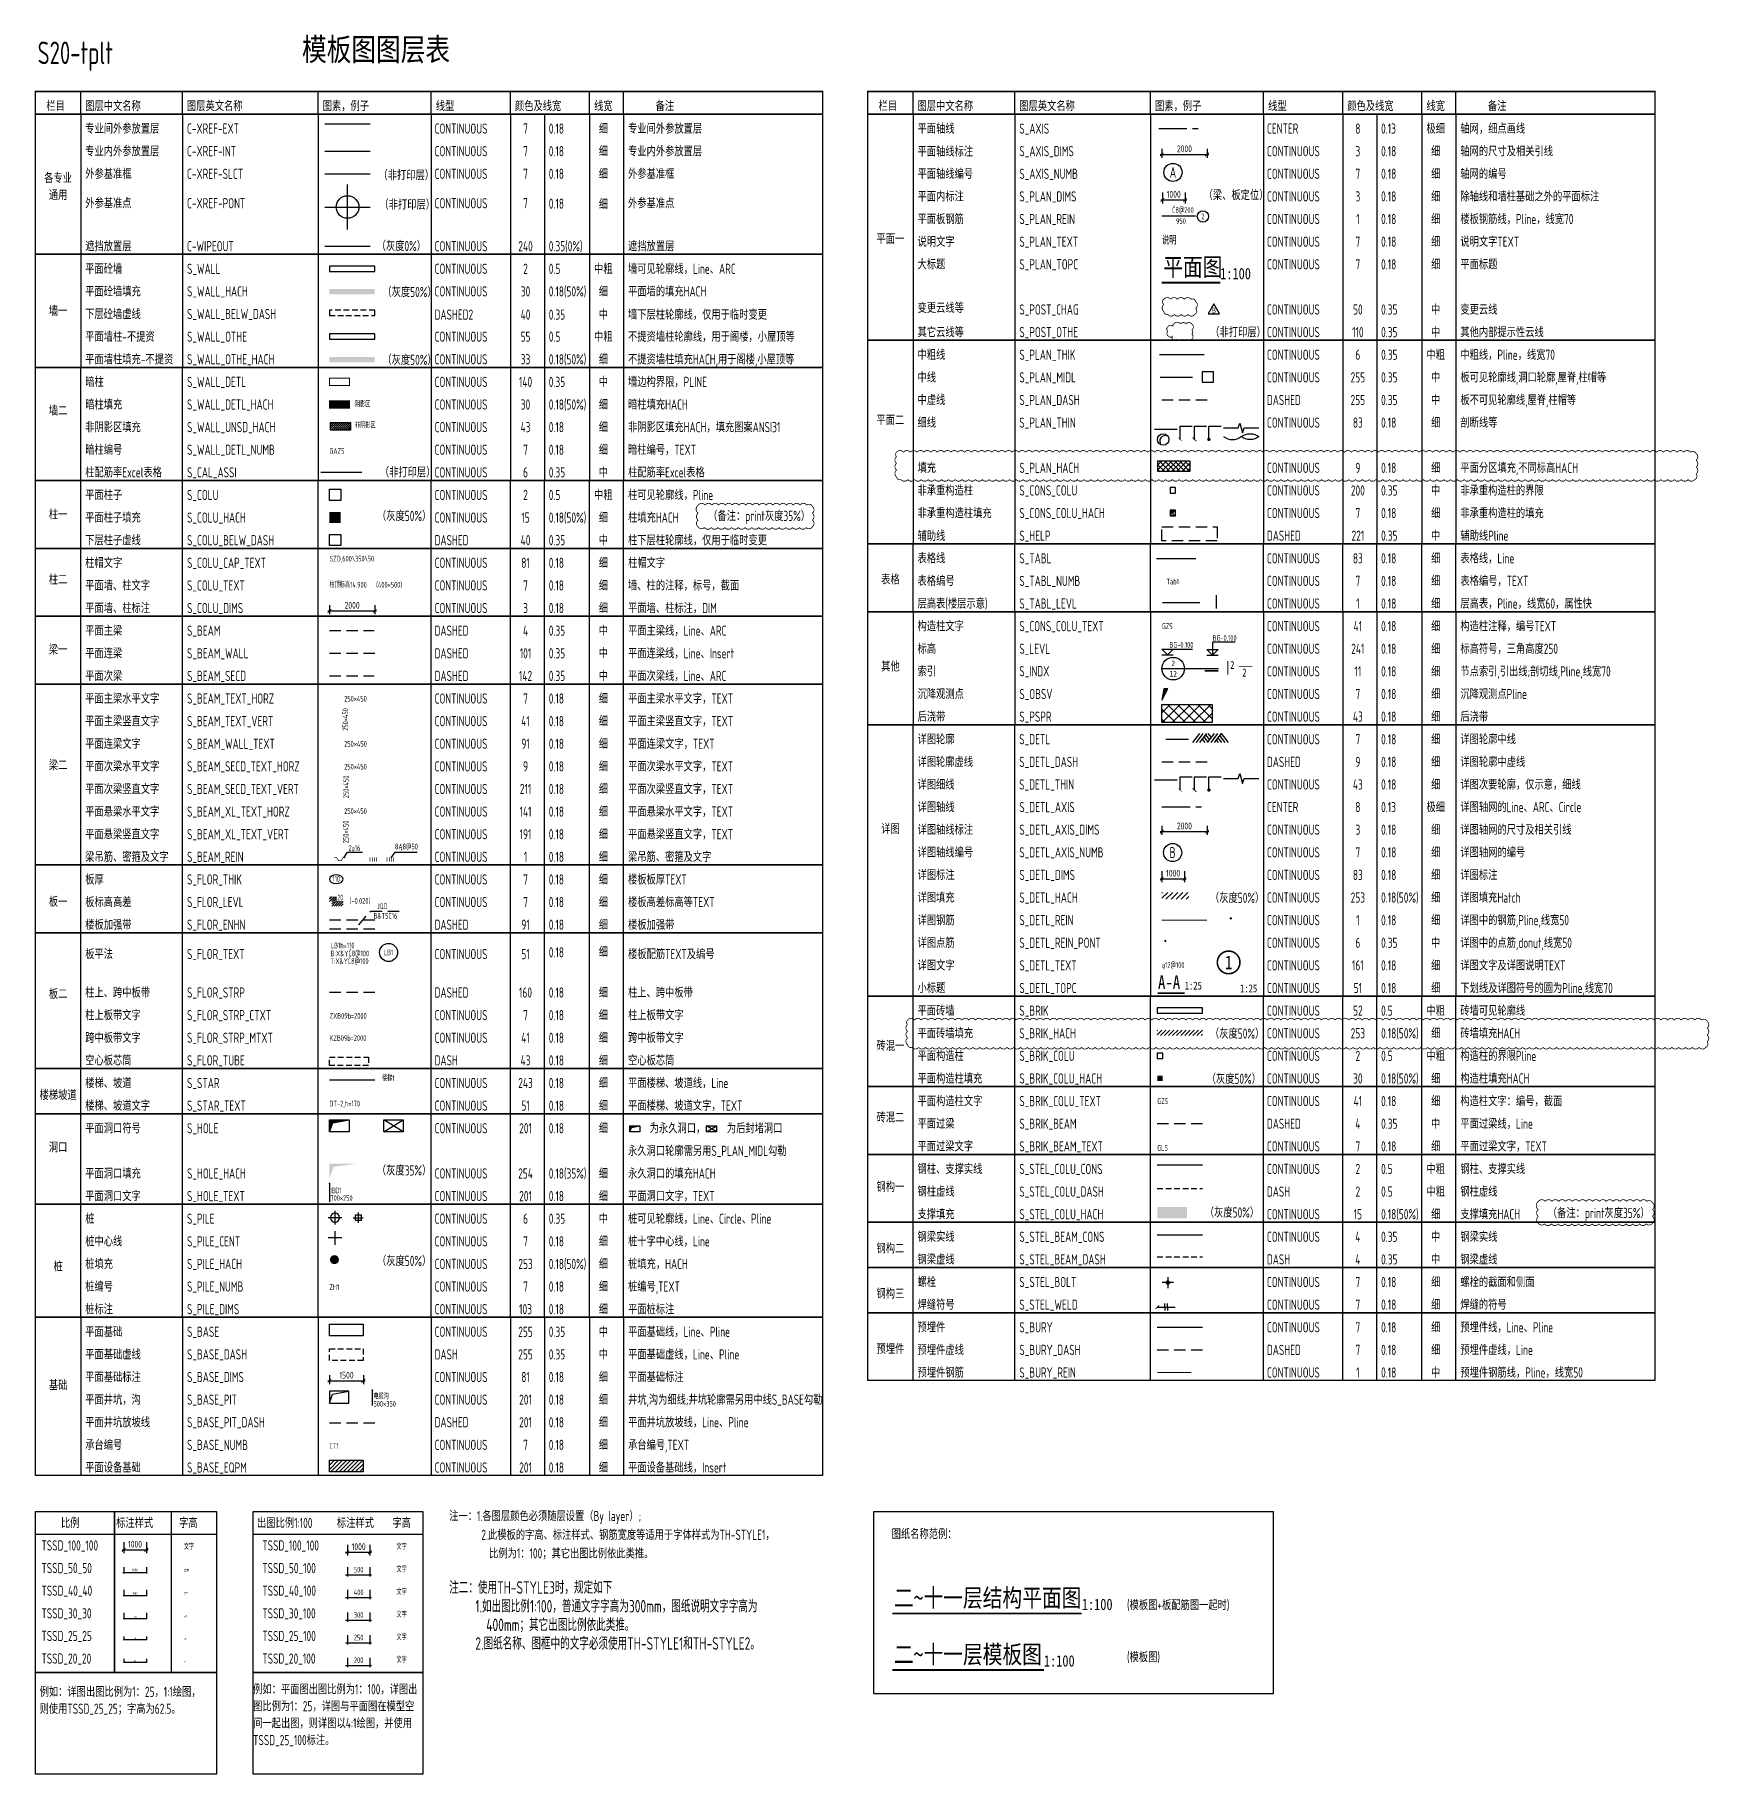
# Model space of a CAD drawing. Extents: x 175043 to 520012312, y -19343 to 3500891844.
# Drawn here: x 517527821 to 517601853, y 3499138129 to 3499215038 of the extents above; entities that cross this region are included whole.
import ezdxf
from ezdxf.enums import TextEntityAlignment as Align

# ---------------------------------------------------------------- set-up
doc = ezdxf.new("R2010")
doc.units = 0
doc.header["$LTSCALE"] = 1000
doc.header["$MEASUREMENT"] = 0
for name, pattern in [('CENTER', [2, 1.25, -0.25, 0.25, -0.25]), ('DASHED', [0.75, 0.5, -0.25]), ('DASHED2', [0.375, 0.25, -0.125])]:
    doc.linetypes.add(name, pattern=pattern)
doc.layers.get('0').update_dxf_attribs({"linetype": 'CONTINUOUS'})
for name, color, linetype in [('C-WIPEOUT', 240, 'CONTINUOUS'), ('C-XREF-EXT', 7, 'CONTINUOUS'), ('C-XREF-INT', 7, 'CONTINUOUS'), ('S_AXIS', 8, 'CENTER'), ('S_AXIS_DIMS', 3, 'CONTINUOUS'), ('S_AXIS_NUMB', 7, 'CONTINUOUS'), ('S_BASE', 255, 'CONTINUOUS'), ('S_BASE_DASH', 255, 'DASHED2'), ('S_BASE_DIMS', 81, 'CONTINUOUS'), ('S_BASE_EQPM', 201, 'CONTINUOUS'), ('S_BASE_NUMB', 7, 'CONTINUOUS'), ('S_BASE_PIT', 201, 'CONTINUOUS'), ('S_BASE_PIT_DASH', 201, 'DASHED'), ('S_BEAM', 4, 'DASHED'), ('S_BEAM_REIN', 1, 'CONTINUOUS'), ('S_BEAM_SECD', 5, 'DASHED'), ('S_BEAM_SECD_TEXT_HORZ', 9, 'CONTINUOUS'), ('S_BEAM_SECD_TEXT_VERT', 211, 'CONTINUOUS'), ('S_BEAM_TEXT_HORZ', 7, 'CONTINUOUS'), ('S_BEAM_TEXT_VERT', 41, 'CONTINUOUS'), ('S_BEAM_WALL', 5, 'DASHED'), ('S_BEAM_WALL_TEXT', 91, 'CONTINUOUS'), ('S_BEAM_XL_TEXT_HORZ', 141, 'CONTINUOUS'), ('S_BEAM_XL_TEXT_VERT', 191, 'CONTINUOUS'), ('S_BRIK', 52, 'CONTINUOUS'), ('S_BRIK_BEAM', 4, 'DASHED'), ('S_BRIK_BEAM_TEXT', 7, 'CONTINUOUS'), ('S_BRIK_COLU', 2, 'CONTINUOUS'), ('S_BRIK_COLU_HACH', 30, 'CONTINUOUS'), ('S_BRIK_COLU_TEXT', 41, 'CONTINUOUS'), ('S_BRIK_HACH', 254, 'CONTINUOUS'), ('S_BURY', 7, 'CONTINUOUS'), ('S_BURY_DASH', 7, 'DASHED'), ('S_BURY_REIN', 1, 'CONTINUOUS'), ('S_COLU', 2, 'CONTINUOUS'), ('S_COLU_BELW_DASH', 40, 'DASHED'), ('S_COLU_CAP_TEXT', 81, 'CONTINUOUS'), ('S_COLU_DIMS', 3, 'CONTINUOUS'), ('S_COLU_HACH', 15, 'CONTINUOUS'), ('S_COLU_TEXT', 7, 'CONTINUOUS'), ('S_CONS_COLU', 200, 'CONTINUOUS'), ('S_CONS_COLU_HACH', 7, 'CONTINUOUS'), ('S_CONS_COLU_TEXT', 41, 'CONTINUOUS'), ('S_DETL', 7, 'CONTINUOUS'), ('S_DETL_AXIS', 8, 'CENTER'), ('S_DETL_AXIS_DIMS', 3, 'CONTINUOUS'), ('S_DETL_AXIS_NUMB', 7, 'CONTINUOUS'), ('S_DETL_DASH', 9, 'DASHED'), ('S_DETL_DIMS', 83, 'CONTINUOUS'), ('S_DETL_HACH', 254, 'CONTINUOUS'), ('S_DETL_REIN', 1, 'CONTINUOUS'), ('S_DETL_REIN_PONT', 6, 'CONTINUOUS'), ('S_DETL_TEXT', 161, 'CONTINUOUS'), ('S_DETL_THIN', 43, 'CONTINUOUS'), ('S_DETL_TOPC', 51, 'CONTINUOUS'), ('S_FLOR_ENHN', 91, 'DASHED'), ('S_FLOR_LEVL', 7, 'CONTINUOUS'), ('S_FLOR_STRP', 160, 'DASHED'), ('S_FLOR_STRP_CTXT', 7, 'CONTINUOUS'), ('S_FLOR_STRP_MTXT', 41, 'CONTINUOUS'), ('S_FLOR_TEXT', 51, 'CONTINUOUS'), ('S_FLOR_THIK', 7, 'CONTINUOUS'), ('S_FLOR_TUBE', 43, 'DASHED2'), ('S_HELP', 221, 'DASHED'), ('S_HOLE', 201, 'CONTINUOUS'), ('S_HOLE_HACH', 253, 'CONTINUOUS'), ('S_HOLE_TEXT', 201, 'CONTINUOUS'), ('S_INDX', 11, 'CONTINUOUS'), ('S_LEVL', 41, 'CONTINUOUS'), ('S_OBSV', 7, 'CONTINUOUS'), ('S_PILE', 6, 'CONTINUOUS'), ('S_PILE_CENT', 7, 'CONTINUOUS'), ('S_PILE_HACH', 253, 'CONTINUOUS'), ('S_PILE_NUMB', 7, 'CONTINUOUS'), ('S_PLAN_DASH', 255, 'DASHED'), ('S_PLAN_DIMS', 3, 'CONTINUOUS'), ('S_PLAN_HACH', 254, 'CONTINUOUS'), ('S_PLAN_MIDL', 255, 'CONTINUOUS'), ('S_PLAN_REIN', 1, 'CONTINUOUS'), ('S_PLAN_TEXT', 7, 'CONTINUOUS'), ('S_PLAN_THIK', 6, 'CONTINUOUS'), ('S_PLAN_THIN', 83, 'CONTINUOUS'), ('S_PLAN_TOPC', 7, 'CONTINUOUS'), ('S_POST_CHAG', 50, 'CONTINUOUS'), ('S_PSPR', 43, 'CONTINUOUS'), ('S_STAR', 243, 'CONTINUOUS'), ('S_STAR_TEXT', 51, 'CONTINUOUS'), ('S_STEL_BEAM_CONS', 4, 'CONTINUOUS'), ('S_STEL_BEAM_DASH', 4, 'DASHED2'), ('S_STEL_BOLT', 7, 'CONTINUOUS'), ('S_STEL_COLU_CONS', 2, 'CONTINUOUS'), ('S_STEL_COLU_DASH', 2, 'DASHED2'), ('S_STEL_COLU_HACH', 15, 'CONTINUOUS'), ('S_STEL_WELD', 7, 'CONTINUOUS'), ('S_TABL', 83, 'CONTINUOUS'), ('S_TABL_LEVL', 1, 'CONTINUOUS'), ('S_TABL_NUMB', 7, 'CONTINUOUS'), ('S_WALL', 2, 'CONTINUOUS'), ('S_WALL_BELW_DASH', 40, 'DASHED2'), ('S_WALL_DETL', 140, 'CONTINUOUS'), ('S_WALL_DETL_HACH', 30, 'CONTINUOUS'), ('S_WALL_DETL_NUMB', 7, 'CONTINUOUS'), ('S_WALL_HACH', 30, 'CONTINUOUS'), ('S_WALL_OTHE', 55, 'CONTINUOUS'), ('S_WALL_OTHE_HACH', 33, 'CONTINUOUS'), ('S_WALL_UNSD_HACH', 43, 'CONTINUOUS')]:
    doc.layers.add(name, color=color, linetype=linetype)
for name, color, linetype, plot in [('C-XREF-PONT', 7, 'CONTINUOUS', False), ('C-XREF-SLCT', 7, 'CONTINUOUS', False), ('S_CAL_ASSI', 6, 'CONTINUOUS', False), ('S_POST_OTHE', 110, 'CONTINUOUS', False)]:
    doc.layers.add(name, color=color, linetype=linetype, plot=plot)
doc.styles.add('TH-STYLE1', font='Tssdeng.shx', dxfattribs={"width": 0.7, "bigfont": 'Tssdchn.shx'})
doc.styles.add('TH-STYLE2', font='', dxfattribs={"width": 0.8})
doc.styles.add('TH-STYLE3', font='tssdeng.shx', dxfattribs={"width": 0.7, "bigfont": 'tssdchn.shx'})
doc.styles.get('TH-STYLE2').set_extended_font_data('STXihei')
doc.dimstyles.new('TSSD_100_100', dxfattribs={"dimtxt": 300, "dimasz": 150, "dimexe": 150, "dimexo": 200, "dimgap": 100, "dimtad": 1, "dimdec": 1, "dimdsep": 46, "dimtxsty": 'TH-STYLE3', "dimblk": 'ARCHTICK', "dimcen": -100, "dimdle": 75, "dimclrt": 7, "dimadec": 0, "dimazin": 0, "dimtfac": 1, "dimtdec": 1, "dimtix": 1, "dimtmove": 2, "dimatfit": 3, "dimldrblk": 'ARCHTICK', "dimfxl": 0, "dimtolj": 1, "dimtzin": 0, "dimarcsym": 0})
doc.dimstyles.new('TSSD_20_100', dxfattribs={"dimtxt": 250, "dimasz": 75, "dimexe": 75, "dimexo": 200, "dimgap": 100, "dimtad": 1, "dimdec": 3, "dimlfac": 0.2, "dimdsep": 46, "dimtxsty": 'TH-STYLE1', "dimblk": 'ARCHTICK', "dimcen": -100, "dimdle": 75, "dimclrt": 7, "dimadec": 0, "dimazin": 0, "dimtfac": 1, "dimtdec": 3, "dimtix": 1, "dimtmove": 2, "dimatfit": 3, "dimldrblk": 'ARCHTICK', "dimfxl": 0, "dimtolj": 1, "dimtzin": 0, "dimarcsym": 0})
doc.dimstyles.new('TSSD_20_20', dxfattribs={"dimscale": 0.2, "dimtxt": 250, "dimasz": 75, "dimexe": 75, "dimexo": 200, "dimgap": 100, "dimtad": 1, "dimdec": 3, "dimdsep": 46, "dimtxsty": 'TH-STYLE1', "dimblk": 'ARCHTICK', "dimcen": -100, "dimdle": 75, "dimclrt": 7, "dimadec": 0, "dimazin": 0, "dimtfac": 1, "dimtdec": 3, "dimtix": 1, "dimtmove": 2, "dimatfit": 3, "dimldrblk": 'ARCHTICK', "dimfxl": 0, "dimtolj": 1, "dimtzin": 0, "dimarcsym": 0})
doc.dimstyles.new('TSSD_25_100', dxfattribs={"dimtxt": 250, "dimasz": 75, "dimexe": 75, "dimexo": 200, "dimgap": 100, "dimtad": 1, "dimdec": 3, "dimlfac": 0.25, "dimdsep": 46, "dimtxsty": 'TH-STYLE1', "dimblk": 'ARCHTICK', "dimcen": -100, "dimdle": 75, "dimclrt": 7, "dimadec": 0, "dimazin": 0, "dimtfac": 1, "dimtdec": 3, "dimtix": 1, "dimtmove": 2, "dimatfit": 3, "dimldrblk": 'ARCHTICK', "dimfxl": 0, "dimtolj": 1, "dimtzin": 0, "dimarcsym": 0})
doc.dimstyles.new('TSSD_25_25', dxfattribs={"dimscale": 0.25, "dimtxt": 250, "dimasz": 75, "dimexe": 75, "dimexo": 200, "dimgap": 100, "dimtad": 1, "dimdec": 3, "dimdsep": 46, "dimtxsty": 'TH-STYLE1', "dimblk": 'ARCHTICK', "dimcen": -100, "dimdle": 75, "dimclrt": 7, "dimadec": 0, "dimazin": 0, "dimtfac": 1, "dimtdec": 3, "dimtix": 1, "dimtmove": 2, "dimatfit": 3, "dimldrblk": 'ARCHTICK', "dimfxl": 0, "dimtolj": 1, "dimtzin": 0, "dimarcsym": 0})
doc.dimstyles.new('TSSD_30_100', dxfattribs={"dimtxt": 250, "dimasz": 75, "dimexe": 75, "dimexo": 200, "dimgap": 100, "dimtad": 1, "dimdec": 3, "dimlfac": 0.3, "dimdsep": 46, "dimtxsty": 'TH-STYLE1', "dimblk": 'ARCHTICK', "dimcen": -100, "dimdle": 75, "dimclrt": 7, "dimadec": 0, "dimazin": 0, "dimtfac": 1, "dimtdec": 3, "dimtix": 1, "dimtmove": 2, "dimatfit": 3, "dimldrblk": 'ARCHTICK', "dimfxl": 0, "dimtolj": 1, "dimtzin": 0, "dimarcsym": 0})
doc.dimstyles.new('TSSD_30_30', dxfattribs={"dimscale": 0.3, "dimtxt": 250, "dimasz": 75, "dimexe": 75, "dimexo": 200, "dimgap": 100, "dimtad": 1, "dimdec": 3, "dimdsep": 46, "dimtxsty": 'TH-STYLE1', "dimblk": 'ARCHTICK', "dimcen": -100, "dimdle": 75, "dimclrt": 7, "dimadec": 0, "dimazin": 0, "dimtfac": 1, "dimtdec": 3, "dimtix": 1, "dimtmove": 2, "dimatfit": 3, "dimldrblk": 'ARCHTICK', "dimfxl": 0, "dimtolj": 1, "dimtzin": 0, "dimarcsym": 0})
doc.dimstyles.new('TSSD_40_100', dxfattribs={"dimtxt": 250, "dimasz": 75, "dimexe": 75, "dimexo": 200, "dimgap": 100, "dimtad": 1, "dimdec": 3, "dimlfac": 0.4, "dimdsep": 46, "dimtxsty": 'TH-STYLE1', "dimblk": 'ARCHTICK', "dimcen": -100, "dimdle": 75, "dimclrt": 7, "dimadec": 0, "dimazin": 0, "dimtfac": 1, "dimtdec": 3, "dimtix": 1, "dimtmove": 2, "dimatfit": 3, "dimldrblk": 'ARCHTICK', "dimfxl": 0, "dimtolj": 1, "dimtzin": 0, "dimarcsym": 0})
doc.dimstyles.new('TSSD_40_40', dxfattribs={"dimscale": 0.4, "dimtxt": 250, "dimasz": 75, "dimexe": 75, "dimexo": 200, "dimgap": 100, "dimtad": 1, "dimdec": 3, "dimdsep": 46, "dimtxsty": 'TH-STYLE1', "dimblk": 'ARCHTICK', "dimcen": -100, "dimdle": 75, "dimclrt": 7, "dimadec": 0, "dimazin": 0, "dimtfac": 1, "dimtdec": 3, "dimtix": 1, "dimtmove": 2, "dimatfit": 3, "dimldrblk": 'ARCHTICK', "dimfxl": 0, "dimtolj": 1, "dimtzin": 0, "dimarcsym": 0})
doc.dimstyles.new('TSSD_50_100', dxfattribs={"dimtxt": 250, "dimasz": 75, "dimexe": 75, "dimexo": 200, "dimgap": 100, "dimtad": 1, "dimdec": 3, "dimlfac": 0.5, "dimdsep": 46, "dimtxsty": 'TH-STYLE1', "dimblk": 'ARCHTICK', "dimcen": -100, "dimdle": 75, "dimclrt": 7, "dimadec": 0, "dimazin": 0, "dimtfac": 1, "dimtdec": 3, "dimtix": 1, "dimtmove": 2, "dimatfit": 3, "dimldrblk": 'ARCHTICK', "dimfxl": 0, "dimtolj": 1, "dimtzin": 0, "dimarcsym": 0})
doc.dimstyles.new('TSSD_50_50', dxfattribs={"dimscale": 0.5, "dimtxt": 250, "dimasz": 75, "dimexe": 75, "dimexo": 200, "dimgap": 100, "dimtad": 1, "dimdec": 3, "dimdsep": 46, "dimtxsty": 'TH-STYLE1', "dimblk": 'ARCHTICK', "dimcen": -100, "dimdle": 75, "dimclrt": 7, "dimadec": 0, "dimazin": 0, "dimtfac": 1, "dimtdec": 3, "dimtix": 1, "dimtmove": 2, "dimatfit": 3, "dimldrblk": 'ARCHTICK', "dimfxl": 0, "dimtolj": 1, "dimtzin": 0, "dimarcsym": 0})

msp = doc.modelspace()

# ---------------------------------------------------------------- texts
at = {"layer": 'C-WIPEOUT', "style": 'TH-STYLE1', "width": 0.7}
for s, p in [('(模板图+板配筋图一起时)', (517576113.7991, 3499145251.0623)), ('(模板图)', (517576113.7991, 3499142946.8846))]:
    msp.add_text(s, height=450, dxfattribs=at).set_placement(p, align=Align.BOTTOM_LEFT)
at = {"layer": 'S_BASE_NUMB', "style": 'TH-STYLE1', "width": 0.7}
msp.add_text('CT1', height=250, dxfattribs=at).set_placement((517540851.1516, 3499152515.3392))
at = {"layer": 'S_BASE_PIT', "style": 'TH-STYLE1', "width": 0.7}
for s, p in [('500×350', (517542794.0845, 3499154380.1791)), ('电缆沟', (517542794.0845, 3499154713.2014))]:
    msp.add_text(s, height=250, dxfattribs=at).set_placement(p)
at = {"layer": 'S_BEAM_REIN', "style": 'TH-STYLE1', "width": 0.7}
for s, p in [('2ą16', (517541687.5136, 3499178956.4243)), ('8Ą8@50', (517543746.0474, 3499179022.0822))]:
    msp.add_text(s, height=250, dxfattribs=at).set_placement(p)
at = {"layer": 'S_BEAM_SECD_TEXT_HORZ', "style": 'TH-STYLE1', "width": 0.7}
msp.add_text('250×450', height=250, dxfattribs=at).set_placement((517541500.9625, 3499182477.6107), align=Align.BOTTOM_LEFT)
at = {"layer": 'S_BEAM_SECD_TEXT_VERT', "style": 'TH-STYLE1', "width": 0.7}
msp.add_text('250×450', height=250, rotation=90, dxfattribs=at).set_placement((517541782.4375, 3499181283.2918), align=Align.BOTTOM_LEFT)
at = {"layer": 'S_BEAM_TEXT_HORZ', "style": 'TH-STYLE1', "width": 0.7}
msp.add_text('250×450', height=250, dxfattribs=at).set_placement((517541500.9625, 3499185482.8329), align=Align.BOTTOM_LEFT)
at = {"layer": 'S_BEAM_TEXT_VERT', "style": 'TH-STYLE1', "width": 0.7}
msp.add_text('250×450', height=250, rotation=90, dxfattribs=at).set_placement((517541749.9486, 3499184264.9833), align=Align.BOTTOM_LEFT)
at = {"layer": 'S_BEAM_WALL_TEXT', "style": 'TH-STYLE1', "width": 0.7}
msp.add_text('250×450', height=250, dxfattribs=at).set_placement((517541500.9625, 3499183487.1484), align=Align.BOTTOM_LEFT)
at = {"layer": 'S_BEAM_XL_TEXT_HORZ', "style": 'TH-STYLE1', "width": 0.7}
msp.add_text('250×450', height=250, dxfattribs=at).set_placement((517541500.9625, 3499180587.1484))
at = {"layer": 'S_BEAM_XL_TEXT_VERT', "style": 'TH-STYLE1', "width": 0.7}
msp.add_text('250×450', height=250, rotation=90, dxfattribs=at).set_placement((517541696.7191, 3499179293.6672))
at = {"layer": 'S_BRIK_BEAM_TEXT', "style": 'TH-STYLE1', "width": 0.7}
msp.add_text('GL5', height=250, dxfattribs=at).set_placement((517577451.1476, 3499165624.7421), align=Align.BOTTOM_LEFT)
at = {"layer": 'S_BRIK_COLU_TEXT', "style": 'TH-STYLE1', "width": 0.7}
msp.add_text('GZ5', height=250, dxfattribs=at).set_placement((517577451.1476, 3499167686.9617), align=Align.BOTTOM_LEFT)
at = {"layer": 'S_COLU_CAP_TEXT', "style": 'TH-STYLE1', "width": 0.7}
msp.add_text('SZD,600\\350\\50', height=250, dxfattribs=at).set_placement((517540851.1597, 3499191676.1069), align=Align.BOTTOM_LEFT)
at = {"layer": 'S_COLU_TEXT', "style": 'TH-STYLE1', "width": 0.7}
for s, p in [('柱顶标高14.900', (517540851.1597, 3499190521.5046)), ('(400×500)', (517542914.8337, 3499190521.5046))]:
    msp.add_text(s, height=250, dxfattribs=at).set_placement(p, align=Align.BOTTOM_LEFT)
at = {"layer": 'S_CONS_COLU_TEXT', "style": 'TH-STYLE1', "width": 0.7}
msp.add_text('GZ5', height=250, dxfattribs=at).set_placement((517577651.1435, 3499188686.9617), align=Align.BOTTOM_LEFT)
at = {"layer": 'S_DETL_TEXT', "style": 'TH-STYLE1', "width": 0.7}
msp.add_text('ą12@100', height=250, dxfattribs=at).set_placement((517577651.1476, 3499173708.4053), align=Align.BOTTOM_LEFT)
at = {"layer": 'S_DETL_TOPC', "style": 'TH-STYLE2', "width": 0.8}
for s, height, p in [('A-A', 600, (517577483.8184, 3499172668.5235)), ('1:25', 350, (517578661.7638, 3499172718.5235)), ('1:25', 350, (517581107.2564, 3499172593.6933))]:
    msp.add_text(s, height=height, dxfattribs=at).set_placement(p, align=Align.BOTTOM_LEFT)
at = {"layer": 'S_FLOR_ENHN', "style": 'TH-STYLE1', "width": 0.7}
for s, p in [('B&T5Ć16', (517542797.2122, 3499175956.5889)), ('JQD', (517542947.1969, 3499176381.5996))]:
    msp.add_text(s, height=250, dxfattribs=at).set_placement(p)
at = {"layer": 'S_FLOR_LEVL', "style": 'TH-STYLE1', "width": 0.7}
msp.add_text('(-0.020)', height=250, dxfattribs=at).set_placement((517541747.1979, 3499176619.8984))
at = {"layer": 'S_FLOR_STRP_CTXT', "style": 'TH-STYLE1', "width": 0.7}
msp.add_text('ZXB09b=2000', height=250, dxfattribs=at).set_placement((517540851.1597, 3499171458.5553), align=Align.BOTTOM_LEFT)
at = {"layer": 'S_FLOR_STRP_MTXT', "style": 'TH-STYLE1', "width": 0.7}
msp.add_text('KZB09b=2000', height=250, dxfattribs=at).set_placement((517540851.1597, 3499170478.863), align=Align.BOTTOM_LEFT)
at = {"layer": 'S_FLOR_TEXT', "style": 'TH-STYLE1', "width": 0.7}
for s, p in [('Ć8@200', (517578105.7624, 3499207165.9725)), ('950', (517578279.3659, 3499206678.7539)), ('B:X&YĆ8@100', (517540900.3246, 3499174294.4723)), ('LB1h=110', (517540908.0902, 3499174647.0493)), ('T:X&YĆ8@100', (517540890.1096, 3499173957.2248))]:
    msp.add_text(s, height=250, dxfattribs=at).set_placement(p)
at = {"layer": 'S_HOLE_TEXT', "ltscale": 800, "style": 'TH-STYLE1', "width": 0.7}
for s, p in [('BD1', (517540931.0769, 3499163740.3671)), ('700×250', (517540890.6923, 3499163407.3449))]:
    msp.add_text(s, height=250, dxfattribs=at).set_placement(p, align=Align.BOTTOM_LEFT)
at = {"layer": 'S_PILE_NUMB', "style": 'TH-STYLE1', "width": 0.7}
msp.add_text('ZH1', height=250, dxfattribs=at).set_placement((517540842.2606, 3499159463.3467), align=Align.BOTTOM_LEFT)
at = {"layer": 'S_PLAN_TEXT'}
for s, height, style, width, p in [('S20-tplt', 1000, 'TH-STYLE1', 0.7, (517527947.8749, 3499213440.7416)), ('模板图图层表', 1000, 'TH-STYLE2', 0.8, (517539634.6078, 3499213592.4508)), ('栏目', 450, 'TH-STYLE1', 0.7, (517528326.5168, 3499211531.0409)), ('图层中文名称', 450, 'TH-STYLE1', 0.7, (517530051.1677, 3499211531.0409)), ('图层英文名称', 450, 'TH-STYLE1', 0.7, (517534551.1677, 3499211531.0409)), ('图素，例子', 450, 'TH-STYLE1', 0.7, (517540551.1677, 3499211531.0409)), ('线型', 450, 'TH-STYLE1', 0.7, (517545551.1677, 3499211531.0409)), ('颜色及线宽', 450, 'TH-STYLE1', 0.7, (517549051.1677, 3499211531.0409)), ('线宽', 450, 'TH-STYLE1', 0.7, (517552551.1677, 3499211531.0409)), ('备注', 450, 'TH-STYLE1', 0.7, (517555268.8704, 3499211531.0409)), ('栏目', 450, 'TH-STYLE1', 0.7, (517565126.5007, 3499211531.0409)), ('图层中文名称', 450, 'TH-STYLE1', 0.7, (517566851.1516, 3499211531.0409)), ('图层英文名称', 450, 'TH-STYLE1', 0.7, (517571351.1516, 3499211531.0409)), ('图素，例子', 450, 'TH-STYLE1', 0.7, (517577351.1516, 3499211531.0409)), ('线型', 450, 'TH-STYLE1', 0.7, (517582351.1516, 3499211531.0409)), ('颜色', 450, 'TH-STYLE1', 0.7, (517585851.1516, 3499211531.0409)), ('颜色及线宽', 450, 'TH-STYLE1', 0.7, (517585851.1556, 3499211531.0409)), ('线宽', 450, 'TH-STYLE1', 0.7, (517589351.1556, 3499211531.0409)), ('备注', 450, 'TH-STYLE1', 0.7, (517592068.8543, 3499211531.0409)), ('专业间外参放置层', 450, 'TH-STYLE1', 0.7, (517530051.1637, 3499210531.0409)), ('C-XREF-EXT', 450, 'TH-STYLE1', 0.7, (517534551.1637, 3499210531.0409)), ('CONTINUOUS', 450, 'TH-STYLE1', 0.7, (517545497.7953, 3499210531.0409)), ('0.18', 450, 'TH-STYLE1', 0.7, (517550545.9558, 3499210531.0409)), ('细', 450, 'TH-STYLE1', 0.7, (517552757.5171, 3499210531.0409)), ('专业间外参放置层', 450, 'TH-STYLE1', 0.7, (517554051.1677, 3499210531.0409)), ('平面轴线', 450, 'TH-STYLE1', 0.7, (517566851.1516, 3499210531.0409)), ('S_AXIS', 450, 'TH-STYLE1', 0.7, (517571351.1476, 3499210531.0409)), ('CENTER', 450, 'TH-STYLE1', 0.7, (517582297.7792, 3499210531.0409)), ('0.13', 450, 'TH-STYLE1', 0.7, (517587345.9397, 3499210531.0409)), ('极细', 450, 'TH-STYLE1', 0.7, (517589351.1516, 3499210531.0409)), ('轴网，细点画线', 450, 'TH-STYLE1', 0.7, (517590851.1516, 3499210531.0409)), ('专业内外参放置层', 450, 'TH-STYLE1', 0.7, (517530051.1637, 3499209531.0409)), ('C-XREF-INT', 450, 'TH-STYLE1', 0.7, (517534551.1637, 3499209531.0409)), ('CONTINUOUS', 450, 'TH-STYLE1', 0.7, (517545497.7953, 3499209531.0409)), ('0.18', 450, 'TH-STYLE1', 0.7, (517550545.9558, 3499209531.0409)), ('细', 450, 'TH-STYLE1', 0.7, (517552757.5171, 3499209531.0409)), ('专业内外参放置层', 450, 'TH-STYLE1', 0.7, (517554051.1677, 3499209531.0409)), ('平面轴线标注', 450, 'TH-STYLE1', 0.7, (517566851.1516, 3499209518.8184)), ('S_AXIS_DIMS', 450, 'TH-STYLE1', 0.7, (517571351.1476, 3499209531.0409)), ('CONTINUOUS', 450, 'TH-STYLE1', 0.7, (517582297.7792, 3499209531.0409)), ('0.18', 450, 'TH-STYLE1', 0.7, (517587345.9397, 3499209531.0409)), ('细', 450, 'TH-STYLE1', 0.7, (517589557.4969, 3499209531.0409)), ('轴网的尺寸及相关引线', 450, 'TH-STYLE1', 0.7, (517590851.1516, 3499209531.0409)), ('外参基准框', 450, 'TH-STYLE1', 0.7, (517530051.1637, 3499208531.0409)), ('C-XREF-SLCT', 450, 'TH-STYLE1', 0.7, (517534551.1637, 3499208531.0409)), ('CONTINUOUS', 450, 'TH-STYLE1', 0.7, (517545497.7953, 3499208531.0409)), ('0.18', 450, 'TH-STYLE1', 0.7, (517550545.9558, 3499208531.0409)), ('细', 450, 'TH-STYLE1', 0.7, (517552757.5171, 3499208531.0409)), ('外参基准框', 450, 'TH-STYLE1', 0.7, (517554051.1677, 3499208531.0409)), ('平面轴线编号', 450, 'TH-STYLE1', 0.7, (517566851.1516, 3499208531.0409)), ('S_AXIS_NUMB', 450, 'TH-STYLE1', 0.7, (517571351.1476, 3499208531.0409)), ('CONTINUOUS', 450, 'TH-STYLE1', 0.7, (517582297.7792, 3499208531.0409)), ('0.18', 450, 'TH-STYLE1', 0.7, (517587345.9397, 3499208531.0409)), ('细', 450, 'TH-STYLE1', 0.7, (517589557.4969, 3499208531.0409)), ('轴网的编号', 450, 'TH-STYLE1', 0.7, (517590851.1516, 3499208531.0409)), ('外参基准点', 450, 'TH-STYLE1', 0.7, (517530051.1637, 3499207231.0409)), ('C-XREF-PONT', 450, 'TH-STYLE1', 0.7, (517534551.1637, 3499207231.0409)), ('CONTINUOUS', 450, 'TH-STYLE1', 0.7, (517545497.7953, 3499207231.0409)), ('0.18', 450, 'TH-STYLE1', 0.7, (517550545.9558, 3499207213.6474)), ('细', 450, 'TH-STYLE1', 0.7, (517552757.5171, 3499207190.2324)), ('外参基准点', 450, 'TH-STYLE1', 0.7, (517554051.1677, 3499207231.0409)), ('平面内标注', 450, 'TH-STYLE1', 0.7, (517566851.1476, 3499207531.0409)), ('S_PLAN_DIMS', 450, 'TH-STYLE1', 0.7, (517571351.1476, 3499207531.0409)), ('CONTINUOUS', 450, 'TH-STYLE1', 0.7, (517582297.7792, 3499207531.0409)), ('0.18', 450, 'TH-STYLE1', 0.7, (517587345.9397, 3499207531.0409)), ('细', 450, 'TH-STYLE1', 0.7, (517589557.4969, 3499207531.0409)), ('除轴线和墙柱基础之外的平面标注', 450, 'TH-STYLE1', 0.7, (517590851.1516, 3499207531.0409)), ('平面板钢筋', 450, 'TH-STYLE1', 0.7, (517566851.1435, 3499206531.0409)), ('S_PLAN_REIN', 450, 'TH-STYLE1', 0.7, (517571351.1435, 3499206531.0409)), ('CONTINUOUS', 450, 'TH-STYLE1', 0.7, (517582297.7752, 3499206531.0409)), ('0.18', 450, 'TH-STYLE1', 0.7, (517587345.9356, 3499206531.0409)), ('细', 450, 'TH-STYLE1', 0.7, (517589557.4929, 3499206531.0409)), ('楼板钢筋线，Pline，线宽70', 450, 'TH-STYLE1', 0.7, (517590851.1476, 3499206531.0409)), ('说明文字', 450, 'TH-STYLE1', 0.7, (517566851.1476, 3499205531.0409)), ('S_PLAN_TEXT', 450, 'TH-STYLE1', 0.7, (517571351.1476, 3499205531.0409)), ('说明', 350, 'TH-STYLE1', 0.7, (517577660.3441, 3499205660.294)), ('CONTINUOUS', 450, 'TH-STYLE1', 0.7, (517582297.7792, 3499205531.0409)), ('0.18', 450, 'TH-STYLE1', 0.7, (517587345.9397, 3499205531.0409)), ('细', 450, 'TH-STYLE1', 0.7, (517589557.4969, 3499205531.0409)), ('说明文字TEXT', 450, 'TH-STYLE1', 0.7, (517590851.1516, 3499205531.0409)), ('遮挡放置层', 450, 'TH-STYLE1', 0.7, (517530051.1637, 3499205331.0409)), ('C-WIPEOUT', 450, 'TH-STYLE1', 0.7, (517534551.1637, 3499205331.0409)), ('CONTINUOUS', 450, 'TH-STYLE1', 0.7, (517545497.7953, 3499205331.0409)), ('0.35(0%%%)', 450, 'TH-STYLE1', 0.7, (517550545.9558, 3499205331.0409)), ('遮挡放置层', 450, 'TH-STYLE1', 0.7, (517554051.1677, 3499205331.0409)), ('平面砼墙', 450, 'TH-STYLE1', 0.7, (517530051.1677, 3499204331.0409)), ('S_WALL', 450, 'TH-STYLE1', 0.7, (517534551.1677, 3499204331.0409)), ('CONTINUOUS', 450, 'TH-STYLE1', 0.7, (517545497.7953, 3499204331.0409)), ('0.5', 450, 'TH-STYLE1', 0.7, (517550545.9558, 3499204331.0409)), ('中粗', 450, 'TH-STYLE1', 0.7, (517552551.1677, 3499204331.0409)), ('墙可见轮廓线，Line、ARC', 450, 'TH-STYLE1', 0.7, (517554051.1677, 3499204331.0409)), ('大标题', 450, 'TH-STYLE1', 0.7, (517566851.1476, 3499204531.0409)), ('S_PLAN_TOPC', 450, 'TH-STYLE1', 0.7, (517571351.1476, 3499204531.0409)), ('CONTINUOUS', 450, 'TH-STYLE1', 0.7, (517582297.7792, 3499204531.0409)), ('0.18', 450, 'TH-STYLE1', 0.7, (517587345.9397, 3499204531.0409)), ('细', 450, 'TH-STYLE1', 0.7, (517589557.4969, 3499204531.0409)), ('平面标题', 450, 'TH-STYLE1', 0.7, (517590851.1516, 3499204531.0409)), ('平面砼墙填充', 450, 'TH-STYLE1', 0.7, (517530051.1738, 3499203331.0409)), ('S_WALL_HACH', 450, 'TH-STYLE1', 0.7, (517534551.1738, 3499203331.0409)), ('CONTINUOUS', 450, 'TH-STYLE1', 0.7, (517545497.8014, 3499203331.0409)), ('0.18(50%%%)', 450, 'TH-STYLE1', 0.7, (517550545.9618, 3499203331.0409)), ('细', 450, 'TH-STYLE1', 0.7, (517552757.5231, 3499203331.0409)), ('平面墙的填充HACH', 450, 'TH-STYLE1', 0.7, (517554051.1738, 3499203331.0409)), ('变更云线等', 450, 'TH-STYLE1', 0.7, (517566851.1476, 3499202605.4091)), ('S_POST_CHAG', 450, 'TH-STYLE1', 0.7, (517571351.1476, 3499202531.0409)), ('CONTINUOUS', 450, 'TH-STYLE1', 0.7, (517582297.7792, 3499202531.0409)), ('0.35', 450, 'TH-STYLE1', 0.7, (517587345.9397, 3499202531.0409)), ('中', 450, 'TH-STYLE1', 0.7, (517589557.4969, 3499202531.0409)), ('变更云线', 450, 'TH-STYLE1', 0.7, (517590851.1516, 3499202531.0409)), ('下层砼墙虚线', 450, 'TH-STYLE1', 0.7, (517530051.1738, 3499202331.0409)), ('S_WALL_BELW_DASH', 450, 'TH-STYLE1', 0.7, (517534551.1738, 3499202331.0409)), ('DASHED2', 450, 'TH-STYLE1', 0.7, (517545497.7873, 3499202306.4247)), ('0.35', 450, 'TH-STYLE1', 0.7, (517550545.9477, 3499202306.4247)), ('中', 450, 'TH-STYLE1', 0.7, (517552757.505, 3499202306.4247)), ('墙下层柱轮廓线，仅用于临时变更', 450, 'TH-STYLE1', 0.7, (517554051.1597, 3499202306.4247)), ('平面墙柱-不提资', 450, 'TH-STYLE1', 0.7, (517530051.1637, 3499201331.0409)), ('S_WALL_OTHE', 450, 'TH-STYLE1', 0.7, (517534551.1637, 3499201331.0409)), ('CONTINUOUS', 450, 'TH-STYLE1', 0.7, (517545497.7913, 3499201331.0409)), ('0.5', 450, 'TH-STYLE1', 0.7, (517550545.9518, 3499201331.0409)), ('中粗', 450, 'TH-STYLE1', 0.7, (517552551.1637, 3499201331.0409)), ('不提资墙柱轮廓线，用于阁楼，小屋顶等', 450, 'TH-STYLE1', 0.7, (517554051.1637, 3499201331.0409)), ('其它云线等', 450, 'TH-STYLE1', 0.7, (517566851.1476, 3499201531.0409)), ('S_POST_OTHE', 450, 'TH-STYLE1', 0.7, (517571351.1476, 3499201531.0409)), ('CONTINUOUS', 450, 'TH-STYLE1', 0.7, (517582297.7792, 3499201531.0409)), ('0.35', 450, 'TH-STYLE1', 0.7, (517587345.9397, 3499201531.0409)), ('中', 450, 'TH-STYLE1', 0.7, (517589557.4969, 3499201531.0409)), ('其他内部提示性云线', 450, 'TH-STYLE1', 0.7, (517590851.1516, 3499201531.0409)), ('平面墙柱填充-不提资', 450, 'TH-STYLE1', 0.7, (517530051.1697, 3499200331.0409)), ('S_WALL_OTHE_HACH', 450, 'TH-STYLE1', 0.7, (517534551.1697, 3499200331.0409)), ('CONTINUOUS', 450, 'TH-STYLE1', 0.7, (517545497.7973, 3499200331.0409)), ('0.18(50%%%)', 450, 'TH-STYLE1', 0.7, (517550545.9578, 3499200331.0409)), ('细', 450, 'TH-STYLE1', 0.7, (517552757.5191, 3499200331.0409)), ('不提资墙柱填充HACH,用于阁楼,小屋顶等', 450, 'TH-STYLE1', 0.7, (517554051.1697, 3499200331.0409)), ('中粗线', 450, 'TH-STYLE1', 0.7, (517566851.1476, 3499200531.0409)), ('S_PLAN_THIK', 450, 'TH-STYLE1', 0.7, (517571351.1476, 3499200531.0409)), ('CONTINUOUS', 450, 'TH-STYLE1', 0.7, (517582297.7792, 3499200531.0409)), ('0.35', 450, 'TH-STYLE1', 0.7, (517587345.9397, 3499200531.0409)), ('中粗', 450, 'TH-STYLE1', 0.7, (517589351.1516, 3499200531.0409)), ('中粗线，Pline，线宽70', 450, 'TH-STYLE1', 0.7, (517590851.1516, 3499200531.0409)), ('暗柱', 450, 'TH-STYLE1', 0.7, (517530051.1597, 3499199331.0409)), ('中', 450, 'TH-STYLE1', 0.7, (517552757.508, 3499199331.0409)), ('墙边构界限，PLINE', 450, 'TH-STYLE1', 0.7, (517554051.1597, 3499199331.0409)), ('中线', 450, 'TH-STYLE1', 0.7, (517566851.1476, 3499199531.0409)), ('S_PLAN_MIDL', 450, 'TH-STYLE1', 0.7, (517571351.1476, 3499199531.0409)), ('CONTINUOUS', 450, 'TH-STYLE1', 0.7, (517582297.7792, 3499199531.0409)), ('0.35', 450, 'TH-STYLE1', 0.7, (517587345.9397, 3499199531.0409)), ('中', 450, 'TH-STYLE1', 0.7, (517589557.4969, 3499199531.0409)), ('板可见轮廓线,洞口轮廓,屋脊,柱帽等', 450, 'TH-STYLE1', 0.7, (517590851.1516, 3499199531.0409)), ('S_WALL_DETL', 450, 'TH-STYLE1', 0.7, (517534551.1597, 3499199331.0409)), ('CONTINUOUS', 450, 'TH-STYLE1', 0.7, (517545497.7873, 3499199331.0409)), ('0.35', 450, 'TH-STYLE1', 0.7, (517550545.9477, 3499199331.0409)), ('暗柱填充', 450, 'TH-STYLE1', 0.7, (517530051.1597, 3499198331.0409)), ('S_WALL_DETL_HACH', 450, 'TH-STYLE1', 0.7, (517534551.1597, 3499198331.0409)), ('CONTINUOUS', 450, 'TH-STYLE1', 0.7, (517545497.7873, 3499198331.0409)), ('0.18(50%%%)', 450, 'TH-STYLE1', 0.7, (517550545.9477, 3499198331.0409)), ('细', 450, 'TH-STYLE1', 0.7, (517552757.507, 3499198331.0409)), ('暗柱填充HACH', 450, 'TH-STYLE1', 0.7, (517554051.1597, 3499198331.0409)), ('中虚线', 450, 'TH-STYLE1', 0.7, (517566851.1476, 3499198531.0409)), ('S_PLAN_DASH', 450, 'TH-STYLE1', 0.7, (517571351.1476, 3499198531.0409)), ('DASHED', 450, 'TH-STYLE1', 0.7, (517582297.7792, 3499198531.0409)), ('0.35', 450, 'TH-STYLE1', 0.7, (517587345.9397, 3499198531.0409)), ('中', 450, 'TH-STYLE1', 0.7, (517589557.4969, 3499198531.0409)), ('板不可见轮廓线,屋脊,柱帽等', 450, 'TH-STYLE1', 0.7, (517590851.1516, 3499198531.0409)), ('非阴影区填充', 450, 'TH-STYLE1', 0.7, (517530051.1597, 3499197331.0409)), ('S_WALL_UNSD_HACH', 450, 'TH-STYLE1', 0.7, (517534551.1597, 3499197331.0409)), ('CONTINUOUS', 450, 'TH-STYLE1', 0.7, (517545497.7873, 3499197331.0409)), ('0.18', 450, 'TH-STYLE1', 0.7, (517550545.9477, 3499197331.0409)), ('细', 450, 'TH-STYLE1', 0.7, (517552757.507, 3499197331.0409)), ('非阴影区填充HACH，填充图案ANSI31', 450, 'TH-STYLE1', 0.7, (517554051.1597, 3499197331.0409)), ('细线', 450, 'TH-STYLE1', 0.7, (517566851.1476, 3499197531.0409)), ('S_PLAN_THIN', 450, 'TH-STYLE1', 0.7, (517571351.1476, 3499197531.0409)), ('CONTINUOUS', 450, 'TH-STYLE1', 0.7, (517582297.7792, 3499197531.0409)), ('0.18', 450, 'TH-STYLE1', 0.7, (517587345.9397, 3499197531.0409)), ('细', 450, 'TH-STYLE1', 0.7, (517589557.4969, 3499197531.0409)), ('剖断线等', 450, 'TH-STYLE1', 0.7, (517590851.1516, 3499197531.0409)), ('暗柱编号', 450, 'TH-STYLE1', 0.7, (517530051.1597, 3499196331.0409)), ('S_WALL_DETL_NUMB', 450, 'TH-STYLE1', 0.7, (517534551.1597, 3499196331.0409)), ('CONTINUOUS', 450, 'TH-STYLE1', 0.7, (517545497.7873, 3499196331.0409)), ('0.18', 450, 'TH-STYLE1', 0.7, (517550545.9477, 3499196331.0409)), ('细', 450, 'TH-STYLE1', 0.7, (517552757.506, 3499196331.0409)), ('暗柱编号，TEXT', 450, 'TH-STYLE1', 0.7, (517554051.1597, 3499196331.0409)), ('填充', 450, 'TH-STYLE1', 0.7, (517566851.1435, 3499195531.0409)), ('S_PLAN_HACH', 450, 'TH-STYLE1', 0.7, (517571351.1435, 3499195531.0409)), ('CONTINUOUS', 450, 'TH-STYLE1', 0.7, (517582297.7792, 3499195531.0409)), ('0.18', 450, 'TH-STYLE1', 0.7, (517587345.9397, 3499195531.0409)), ('细', 450, 'TH-STYLE1', 0.7, (517589557.4969, 3499195531.0409)), ('平面分区填充,不同标高HACH', 450, 'TH-STYLE1', 0.7, (517590851.1516, 3499195531.0409)), ('柱配筋率Excel表格', 450, 'TH-STYLE1', 0.7, (517530051.1597, 3499195331.0409)), ('S_CAL_ASSI', 450, 'TH-STYLE1', 0.7, (517534551.1597, 3499195331.0409)), ('CONTINUOUS', 450, 'TH-STYLE1', 0.7, (517545497.7873, 3499195331.0409)), ('0.35', 450, 'TH-STYLE1', 0.7, (517550545.9477, 3499195331.0409)), ('中', 450, 'TH-STYLE1', 0.7, (517552757.506, 3499195331.0409)), ('柱配筋率Excel表格', 450, 'TH-STYLE1', 0.7, (517554051.1597, 3499195331.0409)), ('平面柱子', 450, 'TH-STYLE1', 0.7, (517530051.1597, 3499194331.0409)), ('S_COLU', 450, 'TH-STYLE1', 0.7, (517534551.1597, 3499194331.0409)), ('CONTINUOUS', 450, 'TH-STYLE1', 0.7, (517545497.7873, 3499194331.0409)), ('0.5', 450, 'TH-STYLE1', 0.7, (517550545.9477, 3499194331.0409)), ('中粗', 450, 'TH-STYLE1', 0.7, (517552551.1556, 3499194331.0409)), ('柱可见轮廓线，Pline', 450, 'TH-STYLE1', 0.7, (517554051.1597, 3499194331.0409)), ('非承重构造柱', 450, 'TH-STYLE1', 0.7, (517566851.1476, 3499194531.0409)), ('S_CONS_COLU', 450, 'TH-STYLE1', 0.7, (517571351.1476, 3499194531.0409)), ('CONTINUOUS', 450, 'TH-STYLE1', 0.7, (517582297.7792, 3499194531.0409)), ('0.35', 450, 'TH-STYLE1', 0.7, (517587345.9397, 3499194531.0409)), ('中', 450, 'TH-STYLE1', 0.7, (517589557.4969, 3499194531.0409)), ('非承重构造柱的界限', 450, 'TH-STYLE1', 0.7, (517590851.1516, 3499194531.0409)), ('平面柱子填充', 450, 'TH-STYLE1', 0.7, (517530051.1597, 3499193331.0409)), ('S_COLU_HACH', 450, 'TH-STYLE1', 0.7, (517534551.1597, 3499193331.0409)), ('CONTINUOUS', 450, 'TH-STYLE1', 0.7, (517545497.7873, 3499193331.0409)), ('0.18(50%%%)', 450, 'TH-STYLE1', 0.7, (517550545.9477, 3499193331.0409)), ('细', 450, 'TH-STYLE1', 0.7, (517552757.505, 3499193331.0409)), ('柱填充HACH', 450, 'TH-STYLE1', 0.7, (517554051.1597, 3499193331.0409)), ('非承重构造柱填充', 450, 'TH-STYLE1', 0.7, (517566851.1516, 3499193531.0409)), ('S_CONS_COLU_HACH', 450, 'TH-STYLE1', 0.7, (517571351.1516, 3499193531.0409)), ('CONTINUOUS', 450, 'TH-STYLE1', 0.7, (517582297.7832, 3499193531.0409)), ('0.18', 450, 'TH-STYLE1', 0.7, (517587345.9437, 3499193531.0409)), ('细', 450, 'TH-STYLE1', 0.7, (517589557.5009, 3499193531.0409)), ('非承重构造柱的填充', 450, 'TH-STYLE1', 0.7, (517590851.1556, 3499193531.0409)), ('辅助线', 450, 'TH-STYLE1', 0.7, (517566851.1476, 3499192521.3358)), ('S_HELP', 450, 'TH-STYLE1', 0.7, (517571351.1476, 3499192531.0409)), ('DASHED', 450, 'TH-STYLE1', 0.7, (517582297.7792, 3499192531.0409)), ('0.35', 450, 'TH-STYLE1', 0.7, (517587345.9397, 3499192531.0409)), ('中', 450, 'TH-STYLE1', 0.7, (517589557.4969, 3499192531.0409)), ('辅助线Pline', 450, 'TH-STYLE1', 0.7, (517590851.1516, 3499192531.0409)), ('下层柱子虚线', 450, 'TH-STYLE1', 0.7, (517530051.1597, 3499192331.0409)), ('S_COLU_BELW_DASH', 450, 'TH-STYLE1', 0.7, (517534551.1597, 3499192331.0409)), ('DASHED', 450, 'TH-STYLE1', 0.7, (517545497.7873, 3499192331.0409)), ('0.35', 450, 'TH-STYLE1', 0.7, (517550545.9477, 3499192331.0409)), ('中', 450, 'TH-STYLE1', 0.7, (517552757.505, 3499192331.0409)), ('柱下层柱轮廓线，仅用于临时变更', 450, 'TH-STYLE1', 0.7, (517554051.1597, 3499192331.0409)), ('柱帽文字', 450, 'TH-STYLE1', 0.7, (517530051.1597, 3499191331.0409)), ('S_COLU_CAP_TEXT', 450, 'TH-STYLE1', 0.7, (517534551.1597, 3499191331.0409)), ('CONTINUOUS', 450, 'TH-STYLE1', 0.7, (517545497.7873, 3499191331.0409)), ('0.18', 450, 'TH-STYLE1', 0.7, (517550545.9477, 3499191331.0409)), ('细', 450, 'TH-STYLE1', 0.7, (517552757.505, 3499191331.0409)), ('柱帽文字', 450, 'TH-STYLE1', 0.7, (517554051.1597, 3499191331.0409)), ('表格线', 450, 'TH-STYLE1', 0.7, (517566851.1476, 3499191531.0409)), ('S_TABL', 450, 'TH-STYLE1', 0.7, (517571351.1476, 3499191531.0409)), ('CONTINUOUS', 450, 'TH-STYLE1', 0.7, (517582297.7792, 3499191531.0409)), ('0.18', 450, 'TH-STYLE1', 0.7, (517587345.9397, 3499191531.0409)), ('细', 450, 'TH-STYLE1', 0.7, (517589557.4969, 3499191531.0409)), ('表格线，Line', 450, 'TH-STYLE1', 0.7, (517590851.1516, 3499191531.0409)), ('平面墙、柱文字', 450, 'TH-STYLE1', 0.7, (517530051.1597, 3499190331.0409)), ('S_COLU_TEXT', 450, 'TH-STYLE1', 0.7, (517534551.1597, 3499190331.0409)), ('CONTINUOUS', 450, 'TH-STYLE1', 0.7, (517545497.7873, 3499190331.0409)), ('0.18', 450, 'TH-STYLE1', 0.7, (517550545.9477, 3499190331.0409)), ('细', 450, 'TH-STYLE1', 0.7, (517552757.505, 3499190331.0409)), ('墙、柱的注释，标号，截面', 450, 'TH-STYLE1', 0.7, (517554051.1597, 3499190331.0409)), ('表格编号', 450, 'TH-STYLE1', 0.7, (517566851.1476, 3499190531.0409)), ('S_TABL_NUMB', 450, 'TH-STYLE1', 0.7, (517571351.1476, 3499190531.0409)), ('CONTINUOUS', 450, 'TH-STYLE1', 0.7, (517582297.7792, 3499190531.0409)), ('0.18', 450, 'TH-STYLE1', 0.7, (517587345.9397, 3499190531.0409)), ('细', 450, 'TH-STYLE1', 0.7, (517589557.4969, 3499190531.0409)), ('表格编号，TEXT ', 450, 'TH-STYLE1', 0.7, (517590851.1516, 3499190531.0409)), ('平面墙、柱标注', 450, 'TH-STYLE1', 0.7, (517530051.1597, 3499189331.0409)), ('细', 450, 'TH-STYLE1', 0.7, (517552757.505, 3499189331.0409)), ('平面墙、柱标注，DIM', 450, 'TH-STYLE1', 0.7, (517554051.1597, 3499189331.0409)), ('层高表(楼层示意)', 450, 'TH-STYLE1', 0.7, (517566851.1476, 3499189531.0409)), ('S_TABL_LEVL', 450, 'TH-STYLE1', 0.7, (517571351.1476, 3499189531.0409)), ('CONTINUOUS', 450, 'TH-STYLE1', 0.7, (517582297.7792, 3499189531.0409)), ('0.18', 450, 'TH-STYLE1', 0.7, (517587345.9397, 3499189531.0409)), ('细', 450, 'TH-STYLE1', 0.7, (517589557.4969, 3499189531.0409)), ('层高表，Pline，线宽60，属性快', 450, 'TH-STYLE1', 0.7, (517590851.1516, 3499189531.0409)), ('S_COLU_DIMS', 450, 'TH-STYLE1', 0.7, (517534551.1597, 3499189331.0409)), ('CONTINUOUS', 450, 'TH-STYLE1', 0.7, (517545497.7873, 3499189331.0409)), ('0.18', 450, 'TH-STYLE1', 0.7, (517550545.9477, 3499189331.0409)), ('平面主梁', 450, 'TH-STYLE1', 0.7, (517530051.1597, 3499188331.0409)), ('S_BEAM', 450, 'TH-STYLE1', 0.7, (517534551.1597, 3499188331.0409)), ('DASHED', 450, 'TH-STYLE1', 0.7, (517545497.7873, 3499188331.0409)), ('0.35', 450, 'TH-STYLE1', 0.7, (517550545.9477, 3499188331.0409)), ('中', 450, 'TH-STYLE1', 0.7, (517552757.508, 3499188331.0409)), ('平面主梁线，Line、ARC', 450, 'TH-STYLE1', 0.7, (517554051.1597, 3499188331.0409)), ('构造柱文字', 450, 'TH-STYLE1', 0.7, (517566851.1476, 3499188531.0409)), ('S_CONS_COLU_TEXT', 450, 'TH-STYLE1', 0.7, (517571351.1476, 3499188531.0409)), ('CONTINUOUS', 450, 'TH-STYLE1', 0.7, (517582297.7792, 3499188531.0409)), ('0.18', 450, 'TH-STYLE1', 0.7, (517587345.9397, 3499188531.0409)), ('细', 450, 'TH-STYLE1', 0.7, (517589557.4969, 3499188531.0409)), ('构造柱注释，编号TEXT ', 450, 'TH-STYLE1', 0.7, (517590851.1516, 3499188531.0409)), ('平面连梁', 450, 'TH-STYLE1', 0.7, (517530051.1597, 3499187331.0409)), ('S_BEAM_WALL', 450, 'TH-STYLE1', 0.7, (517534551.1597, 3499187331.0409)), ('DASHED', 450, 'TH-STYLE1', 0.7, (517545497.7873, 3499187331.0409)), ('0.35', 450, 'TH-STYLE1', 0.7, (517550545.9477, 3499187331.0409)), ('中', 450, 'TH-STYLE1', 0.7, (517552757.508, 3499187331.0409)), ('平面连梁线，Line、Insert', 450, 'TH-STYLE1', 0.7, (517554051.1597, 3499187331.0409)), ('标高', 450, 'TH-STYLE1', 0.7, (517566851.1476, 3499187531.0409)), ('S_LEVL', 450, 'TH-STYLE1', 0.7, (517571351.1476, 3499187531.0409)), ('CONTINUOUS', 450, 'TH-STYLE1', 0.7, (517582297.7792, 3499187531.0409)), ('0.18', 450, 'TH-STYLE1', 0.7, (517587345.9397, 3499187531.0409)), ('细', 450, 'TH-STYLE1', 0.7, (517589557.4969, 3499187531.0409)), ('标高符号，三角高度250', 450, 'TH-STYLE1', 0.7, (517590851.1516, 3499187531.0409)), ('平面次梁', 450, 'TH-STYLE1', 0.7, (517530051.1597, 3499186331.0409)), ('S_BEAM_SECD', 450, 'TH-STYLE1', 0.7, (517534551.1597, 3499186331.0409)), ('DASHED', 450, 'TH-STYLE1', 0.7, (517545497.7873, 3499186331.0409)), ('0.35', 450, 'TH-STYLE1', 0.7, (517550545.9477, 3499186331.0409)), ('中', 450, 'TH-STYLE1', 0.7, (517552757.508, 3499186331.0409)), ('平面次梁线，Line、ARC', 450, 'TH-STYLE1', 0.7, (517554051.1597, 3499186331.0409)), ('索引', 450, 'TH-STYLE1', 0.7, (517566851.1476, 3499186531.0409)), ('S_INDX', 450, 'TH-STYLE1', 0.7, (517571351.1476, 3499186538.6726)), ('CONTINUOUS', 450, 'TH-STYLE1', 0.7, (517582297.7792, 3499186531.0409)), ('0.18', 450, 'TH-STYLE1', 0.7, (517587345.9397, 3499186531.0409)), ('细', 450, 'TH-STYLE1', 0.7, (517589557.4969, 3499186531.0409)), ('节点索引,引出线;剖切线,Pline,线宽70', 450, 'TH-STYLE1', 0.7, (517590851.1516, 3499186531.0409)), ('沉降观测点', 450, 'TH-STYLE1', 0.7, (517566851.1476, 3499185531.0409)), ('S_OBSV', 450, 'TH-STYLE1', 0.7, (517571351.1476, 3499185531.0409)), ('CONTINUOUS', 450, 'TH-STYLE1', 0.7, (517582297.7792, 3499185531.0409)), ('0.18', 450, 'TH-STYLE1', 0.7, (517587345.9397, 3499185531.0409)), ('细', 450, 'TH-STYLE1', 0.7, (517589557.4969, 3499185531.0409)), ('沉降观测点Pline', 450, 'TH-STYLE1', 0.7, (517590851.1516, 3499185531.0409)), ('平面主梁水平文字', 450, 'TH-STYLE1', 0.7, (517530051.1597, 3499185331.0409)), ('S_BEAM_TEXT_HORZ', 450, 'TH-STYLE1', 0.7, (517534551.1597, 3499185331.0409)), ('CONTINUOUS', 450, 'TH-STYLE1', 0.7, (517545497.7873, 3499185331.0409)), ('0.18', 450, 'TH-STYLE1', 0.7, (517550545.9477, 3499185331.0409)), ('细', 450, 'TH-STYLE1', 0.7, (517552757.505, 3499185331.0409)), ('平面主梁水平文字，TEXT', 450, 'TH-STYLE1', 0.7, (517554051.1597, 3499185331.0409)), ('平面主梁竖直文字', 450, 'TH-STYLE1', 0.7, (517530051.1597, 3499184331.0409)), ('S_BEAM_TEXT_VERT', 450, 'TH-STYLE1', 0.7, (517534551.1597, 3499184331.0409)), ('CONTINUOUS', 450, 'TH-STYLE1', 0.7, (517545497.7873, 3499184331.0409)), ('0.18', 450, 'TH-STYLE1', 0.7, (517550545.9477, 3499184331.0409)), ('细', 450, 'TH-STYLE1', 0.7, (517552757.505, 3499184331.0409)), ('平面主梁竖直文字，TEXT', 450, 'TH-STYLE1', 0.7, (517554051.1597, 3499184331.0409)), ('后浇带', 450, 'TH-STYLE1', 0.7, (517566851.1476, 3499184531.0409)), ('S_PSPR', 450, 'TH-STYLE1', 0.7, (517571351.1476, 3499184531.0409)), ('CONTINUOUS', 450, 'TH-STYLE1', 0.7, (517582297.7792, 3499184531.0409)), ('0.18', 450, 'TH-STYLE1', 0.7, (517587345.9397, 3499184531.0409)), ('细', 450, 'TH-STYLE1', 0.7, (517589557.4969, 3499184531.0409)), ('后浇带', 450, 'TH-STYLE1', 0.7, (517590851.1516, 3499184531.0409)), ('平面连梁文字', 450, 'TH-STYLE1', 0.7, (517530051.1597, 3499183331.0409)), ('S_BEAM_WALL_TEXT', 450, 'TH-STYLE1', 0.7, (517534551.1597, 3499183331.0409)), ('CONTINUOUS', 450, 'TH-STYLE1', 0.7, (517545497.7873, 3499183331.0409)), ('0.18', 450, 'TH-STYLE1', 0.7, (517550545.9477, 3499183331.0409)), ('细', 450, 'TH-STYLE1', 0.7, (517552757.505, 3499183331.0409)), ('平面连梁文字，TEXT', 450, 'TH-STYLE1', 0.7, (517554051.1597, 3499183331.0409)), ('详图轮廓', 450, 'TH-STYLE1', 0.7, (517566847.6753, 3499183531.0409)), ('S_DETL', 450, 'TH-STYLE1', 0.7, (517571347.6753, 3499183531.0409)), ('CONTINUOUS', 450, 'TH-STYLE1', 0.7, (517582297.7792, 3499183531.0409)), ('0.18', 450, 'TH-STYLE1', 0.7, (517587345.9397, 3499183531.0409)), ('细', 450, 'TH-STYLE1', 0.7, (517589557.4969, 3499183531.0409)), ('详图轮廓中线', 450, 'TH-STYLE1', 0.7, (517590851.1516, 3499183531.0409)), ('详图轮廓虚线', 450, 'TH-STYLE1', 0.7, (517566847.6753, 3499182531.0409)), ('S_DETL_DASH', 450, 'TH-STYLE1', 0.7, (517571347.6753, 3499182531.0409)), ('DASHED', 450, 'TH-STYLE1', 0.7, (517582297.7792, 3499182531.0409)), ('0.18', 450, 'TH-STYLE1', 0.7, (517587345.9397, 3499182531.0409)), ('细', 450, 'TH-STYLE1', 0.7, (517589557.4969, 3499182531.0409)), ('详图轮廓中虚线', 450, 'TH-STYLE1', 0.7, (517590851.1516, 3499182531.0409)), ('平面次梁水平文字', 450, 'TH-STYLE1', 0.7, (517530051.1597, 3499182331.0409)), ('S_BEAM_SECD_TEXT_HORZ', 450, 'TH-STYLE1', 0.7, (517534551.1597, 3499182331.0409)), ('CONTINUOUS', 450, 'TH-STYLE1', 0.7, (517545497.7873, 3499182331.0409)), ('0.18', 450, 'TH-STYLE1', 0.7, (517550545.9477, 3499182331.0409)), ('细', 450, 'TH-STYLE1', 0.7, (517552757.505, 3499182331.0409)), ('平面次梁水平文字，TEXT', 450, 'TH-STYLE1', 0.7, (517554051.1597, 3499182331.0409)), ('平面次梁竖直文字', 450, 'TH-STYLE1', 0.7, (517530051.1597, 3499181331.0409)), ('S_BEAM_SECD_TEXT_VERT', 450, 'TH-STYLE1', 0.7, (517534551.1597, 3499181331.0409)), ('CONTINUOUS', 450, 'TH-STYLE1', 0.7, (517545497.7873, 3499181331.0409)), ('0.18', 450, 'TH-STYLE1', 0.7, (517550545.9477, 3499181331.0409)), ('细', 450, 'TH-STYLE1', 0.7, (517552757.505, 3499181331.0409)), ('平面次梁竖直文字，TEXT', 450, 'TH-STYLE1', 0.7, (517554051.1597, 3499181331.0409)), ('详图细线', 450, 'TH-STYLE1', 0.7, (517566847.6753, 3499181531.0409)), ('S_DETL_THIN', 450, 'TH-STYLE1', 0.7, (517571344.5589, 3499181531.0409)), ('CONTINUOUS', 450, 'TH-STYLE1', 0.7, (517582297.7792, 3499181531.0409)), ('0.18', 450, 'TH-STYLE1', 0.7, (517587345.9397, 3499181531.0409)), ('细', 450, 'TH-STYLE1', 0.7, (517589557.4969, 3499181531.0409)), ('详图次要轮廓，仅示意，细线', 450, 'TH-STYLE1', 0.7, (517590851.1516, 3499181531.0409)), ('平面悬梁水平文字', 450, 'TH-STYLE1', 0.7, (517530051.1597, 3499180331.0409)), ('S_BEAM_XL_TEXT_HORZ', 450, 'TH-STYLE1', 0.7, (517534551.1597, 3499180331.0409)), ('CONTINUOUS', 450, 'TH-STYLE1', 0.7, (517545497.7873, 3499180331.0409)), ('0.18', 450, 'TH-STYLE1', 0.7, (517550545.9477, 3499180331.0409)), ('细', 450, 'TH-STYLE1', 0.7, (517552757.505, 3499180331.0409)), ('平面悬梁水平文字，TEXT', 450, 'TH-STYLE1', 0.7, (517554051.1597, 3499180331.0409)), ('详图轴线', 450, 'TH-STYLE1', 0.7, (517566851.1476, 3499180531.0409)), ('S_DETL_AXIS', 450, 'TH-STYLE1', 0.7, (517571351.1435, 3499180531.0409)), ('CENTER', 450, 'TH-STYLE1', 0.7, (517582297.7792, 3499180531.0409)), ('0.13', 450, 'TH-STYLE1', 0.7, (517587345.9397, 3499180531.0409)), ('极细', 450, 'TH-STYLE1', 0.7, (517589351.1516, 3499180531.0409)), ('详图轴网的Line、ARC、Circle', 450, 'TH-STYLE1', 0.7, (517590851.1516, 3499180531.0409)), ('平面悬梁竖直文字', 450, 'TH-STYLE1', 0.7, (517530051.1597, 3499179331.0409)), ('细', 450, 'TH-STYLE1', 0.7, (517552757.505, 3499179331.0409)), ('平面悬梁竖直文字，TEXT', 450, 'TH-STYLE1', 0.7, (517554051.1597, 3499179331.0409)), ('详图轴线标注', 450, 'TH-STYLE1', 0.7, (517566851.1476, 3499179531.0409)), ('S_DETL_AXIS_DIMS', 450, 'TH-STYLE1', 0.7, (517571351.1435, 3499179531.0409)), ('CONTINUOUS', 450, 'TH-STYLE1', 0.7, (517582297.7792, 3499179531.0409)), ('0.18', 450, 'TH-STYLE1', 0.7, (517587345.9397, 3499179531.0409)), ('细', 450, 'TH-STYLE1', 0.7, (517589557.4969, 3499179531.0409)), ('详图轴网的尺寸及相关引线', 450, 'TH-STYLE1', 0.7, (517590851.1516, 3499179531.0409)), ('S_BEAM_XL_TEXT_VERT', 450, 'TH-STYLE1', 0.7, (517534551.1597, 3499179331.0409)), ('CONTINUOUS', 450, 'TH-STYLE1', 0.7, (517545497.7873, 3499179331.0409)), ('0.18', 450, 'TH-STYLE1', 0.7, (517550545.9477, 3499179331.0409)), ('梁吊筋、密箍及文字', 450, 'TH-STYLE1', 0.7, (517530051.1597, 3499178331.0409)), ('S_BEAM_REIN', 450, 'TH-STYLE1', 0.7, (517534551.1597, 3499178331.0409)), ('CONTINUOUS', 450, 'TH-STYLE1', 0.7, (517545497.7873, 3499178331.0409)), ('0.18', 450, 'TH-STYLE1', 0.7, (517550545.9477, 3499178331.0409)), ('细', 450, 'TH-STYLE1', 0.7, (517552757.505, 3499178331.0409)), ('梁吊筋、密箍及文字', 450, 'TH-STYLE1', 0.7, (517554051.1597, 3499178331.0409)), ('详图轴线编号', 450, 'TH-STYLE1', 0.7, (517566851.1476, 3499178531.0409)), ('S_DETL_AXIS_NUMB', 450, 'TH-STYLE1', 0.7, (517571351.1435, 3499178531.0409)), ('CONTINUOUS', 450, 'TH-STYLE1', 0.7, (517582297.7792, 3499178531.0409)), ('0.18', 450, 'TH-STYLE1', 0.7, (517587345.9397, 3499178531.0409)), ('细', 450, 'TH-STYLE1', 0.7, (517589557.4969, 3499178531.0409)), ('详图轴网的编号', 450, 'TH-STYLE1', 0.7, (517590851.1516, 3499178531.0409)), ('板厚', 450, 'TH-STYLE1', 0.7, (517530051.1556, 3499177331.0409)), ('S_FLOR_THIK', 450, 'TH-STYLE1', 0.7, (517534551.1556, 3499177331.0409)), ('CONTINUOUS', 450, 'TH-STYLE1', 0.7, (517545497.7873, 3499177331.0409)), ('0.18', 450, 'TH-STYLE1', 0.7, (517550545.9477, 3499177331.0409)), ('细', 450, 'TH-STYLE1', 0.7, (517552757.505, 3499177331.0409)), ('楼板板厚TEXT', 450, 'TH-STYLE1', 0.7, (517554051.1597, 3499177331.0409)), ('详图标注', 450, 'TH-STYLE1', 0.7, (517566851.1476, 3499177531.0409)), ('S_DETL_DIMS', 450, 'TH-STYLE1', 0.7, (517571351.1476, 3499177531.0409)), ('CONTINUOUS', 450, 'TH-STYLE1', 0.7, (517582297.7792, 3499177531.0409)), ('0.18', 450, 'TH-STYLE1', 0.7, (517587345.9397, 3499177531.0409)), ('细', 450, 'TH-STYLE1', 0.7, (517589557.4969, 3499177531.0409)), ('详图标注', 450, 'TH-STYLE1', 0.7, (517590851.1516, 3499177531.0409)), ('板标高高差', 450, 'TH-STYLE1', 0.7, (517530051.1556, 3499176331.0409)), ('S_FLOR_LEVL', 450, 'TH-STYLE1', 0.7, (517534551.1556, 3499176331.0409)), ('CONTINUOUS', 450, 'TH-STYLE1', 0.7, (517545497.7873, 3499176331.0409)), ('0.18', 450, 'TH-STYLE1', 0.7, (517550545.9477, 3499176331.0409)), ('细', 450, 'TH-STYLE1', 0.7, (517552757.505, 3499176331.0409)), ('楼板高差标高等TEXT', 450, 'TH-STYLE1', 0.7, (517554051.1597, 3499176331.0409)), ('详图填充', 450, 'TH-STYLE1', 0.7, (517566851.1476, 3499176531.0409)), ('S_DETL_HACH', 450, 'TH-STYLE1', 0.7, (517571351.1476, 3499176531.0409)), ('CONTINUOUS', 450, 'TH-STYLE1', 0.7, (517582297.7792, 3499176531.0409)), ('0.18(50%%%)', 450, 'TH-STYLE1', 0.7, (517587345.9397, 3499176531.0409)), ('细', 450, 'TH-STYLE1', 0.7, (517589557.4969, 3499176531.0409)), ('详图填充Hatch', 450, 'TH-STYLE1', 0.7, (517590851.1516, 3499176531.0409)), ('详图钢筋', 450, 'TH-STYLE1', 0.7, (517566851.1476, 3499175531.0409)), ('S_DETL_REIN', 450, 'TH-STYLE1', 0.7, (517571351.1476, 3499175531.0409)), ('CONTINUOUS', 450, 'TH-STYLE1', 0.7, (517582297.7792, 3499175531.0409)), ('0.18', 450, 'TH-STYLE1', 0.7, (517587345.9397, 3499175531.0409)), ('细', 450, 'TH-STYLE1', 0.7, (517589557.4969, 3499175531.0409)), ('详图中的钢筋,Pline,线宽50', 450, 'TH-STYLE1', 0.7, (517590851.1516, 3499175531.0409)), ('楼板加强带', 450, 'TH-STYLE1', 0.7, (517530051.1556, 3499175331.0409)), ('S_FLOR_ENHN', 450, 'TH-STYLE1', 0.7, (517534551.1556, 3499175331.0409)), ('DASHED', 450, 'TH-STYLE1', 0.7, (517545497.7873, 3499175331.0409)), ('0.18', 450, 'TH-STYLE1', 0.7, (517550545.9477, 3499175331.0409)), ('细', 450, 'TH-STYLE1', 0.7, (517552757.505, 3499175331.0409)), ('楼板加强带', 450, 'TH-STYLE1', 0.7, (517554051.1597, 3499175331.0409)), ('板平法', 450, 'TH-STYLE1', 0.7, (517530051.1556, 3499174031.0409)), ('S_FLOR_TEXT', 450, 'TH-STYLE1', 0.7, (517534551.1556, 3499174031.0409)), ('CONTINUOUS', 450, 'TH-STYLE1', 0.7, (517545497.7873, 3499174031.0409)), ('0.18', 450, 'TH-STYLE1', 0.7, (517550545.9477, 3499174108.7213)), ('细', 450, 'TH-STYLE1', 0.7, (517552757.505, 3499174131.2191)), ('楼板配筋TEXT及编号', 450, 'TH-STYLE1', 0.7, (517554051.1597, 3499174031.0409)), ('详图点筋', 450, 'TH-STYLE1', 0.7, (517566851.1476, 3499174531.0409)), ('S_DETL_REIN_PONT', 450, 'TH-STYLE1', 0.7, (517571351.1476, 3499174531.0409)), ('CONTINUOUS', 450, 'TH-STYLE1', 0.7, (517582297.7792, 3499174531.0409)), ('0.35', 450, 'TH-STYLE1', 0.7, (517587345.9397, 3499174531.0409)), ('中', 450, 'TH-STYLE1', 0.7, (517589557.4969, 3499174531.0409)), ('详图中的点筋,donut,线宽50', 450, 'TH-STYLE1', 0.7, (517590851.1516, 3499174531.0409)), ('详图文字', 450, 'TH-STYLE1', 0.7, (517566851.1476, 3499173531.0409)), ('S_DETL_TEXT', 450, 'TH-STYLE1', 0.7, (517571351.1476, 3499173531.0409)), ('CONTINUOUS', 450, 'TH-STYLE1', 0.7, (517582297.7792, 3499173531.0409)), ('0.18', 450, 'TH-STYLE1', 0.7, (517587345.9397, 3499173531.0409)), ('细', 450, 'TH-STYLE1', 0.7, (517589557.4969, 3499173531.0409)), ('详图文字及详图说明TEXT', 450, 'TH-STYLE1', 0.7, (517590851.1516, 3499173531.0409)), ('小标题', 450, 'TH-STYLE1', 0.7, (517566851.1476, 3499172531.0409)), ('S_DETL_TOPC', 450, 'TH-STYLE1', 0.7, (517571351.1476, 3499172531.0409)), ('CONTINUOUS', 450, 'TH-STYLE1', 0.7, (517582297.7792, 3499172531.0409)), ('0.18', 450, 'TH-STYLE1', 0.7, (517587345.9397, 3499172531.0409)), ('细', 450, 'TH-STYLE1', 0.7, (517589557.4969, 3499172531.0409)), ('下划线及详图符号的圆为Pline,线宽70', 450, 'TH-STYLE1', 0.7, (517590851.1516, 3499172531.0409)), ('柱上、跨中板带', 450, 'TH-STYLE1', 0.7, (517530051.1556, 3499172331.0409)), ('S_FLOR_STRP', 450, 'TH-STYLE1', 0.7, (517534551.1556, 3499172331.0409)), ('DASHED', 450, 'TH-STYLE1', 0.7, (517545497.7873, 3499172331.0409)), ('0.18', 450, 'TH-STYLE1', 0.7, (517550545.9477, 3499172331.0409)), ('细', 450, 'TH-STYLE1', 0.7, (517552757.505, 3499172331.0409)), ('柱上、跨中板带', 450, 'TH-STYLE1', 0.7, (517554051.1597, 3499172331.0409)), ('柱上板带文字', 450, 'TH-STYLE1', 0.7, (517530051.1556, 3499171331.0409)), ('S_FLOR_STRP_CTXT', 450, 'TH-STYLE1', 0.7, (517534551.1556, 3499171331.0409)), ('CONTINUOUS', 450, 'TH-STYLE1', 0.7, (517545497.7873, 3499171331.0409)), ('0.18', 450, 'TH-STYLE1', 0.7, (517550545.9477, 3499171331.0409)), ('细', 450, 'TH-STYLE1', 0.7, (517552757.505, 3499171331.0409)), ('柱上板带文字', 450, 'TH-STYLE1', 0.7, (517554051.1597, 3499171331.0409)), ('平面砖墙', 450, 'TH-STYLE1', 0.7, (517566851.1516, 3499171531.0409)), ('S_BRIK', 450, 'TH-STYLE1', 0.7, (517571351.1516, 3499171531.0409)), ('CONTINUOUS', 450, 'TH-STYLE1', 0.7, (517582297.7792, 3499171531.0409)), ('0.5', 450, 'TH-STYLE1', 0.7, (517587345.9397, 3499171531.0409)), ('中粗', 450, 'TH-STYLE1', 0.7, (517589351.1476, 3499171531.0409)), ('砖墙可见轮廓线', 450, 'TH-STYLE1', 0.7, (517590851.1516, 3499171531.0409)), ('跨中板带文字', 450, 'TH-STYLE1', 0.7, (517530051.1556, 3499170331.0409)), ('S_FLOR_STRP_MTXT', 450, 'TH-STYLE1', 0.7, (517534551.1556, 3499170331.0409)), ('CONTINUOUS', 450, 'TH-STYLE1', 0.7, (517545497.7873, 3499170331.0409)), ('0.18', 450, 'TH-STYLE1', 0.7, (517550545.9477, 3499170331.0409)), ('细', 450, 'TH-STYLE1', 0.7, (517552757.505, 3499170331.0409)), ('跨中板带文字', 450, 'TH-STYLE1', 0.7, (517554051.1597, 3499170331.0409)), ('平面砖墙填充', 450, 'TH-STYLE1', 0.7, (517566851.1516, 3499170531.0409)), ('S_BRIK_HACH', 450, 'TH-STYLE1', 0.7, (517571351.1516, 3499170531.0409)), ('CONTINUOUS', 450, 'TH-STYLE1', 0.7, (517582297.7792, 3499170531.0409)), ('0.18(50%%%)', 450, 'TH-STYLE1', 0.7, (517587345.9397, 3499170531.0409)), ('细', 450, 'TH-STYLE1', 0.7, (517589557.4969, 3499170531.0409)), ('砖墙填充HACH', 450, 'TH-STYLE1', 0.7, (517590851.1516, 3499170531.0409)), ('空心板芯筒', 450, 'TH-STYLE1', 0.7, (517530051.1556, 3499169331.0409)), ('细', 450, 'TH-STYLE1', 0.7, (517552757.505, 3499169331.0409)), ('空心板芯筒', 450, 'TH-STYLE1', 0.7, (517554051.1597, 3499169331.0409)), ('平面构造柱', 450, 'TH-STYLE1', 0.7, (517566851.1516, 3499169531.0409)), ('S_BRIK_COLU', 450, 'TH-STYLE1', 0.7, (517571351.1516, 3499169531.0409)), ('CONTINUOUS', 450, 'TH-STYLE1', 0.7, (517582297.7792, 3499169531.0409)), ('0.5', 450, 'TH-STYLE1', 0.7, (517587345.9397, 3499169531.0409)), ('中粗', 450, 'TH-STYLE1', 0.7, (517589351.1476, 3499169531.0409)), ('构造柱的界限Pline', 450, 'TH-STYLE1', 0.7, (517590851.1516, 3499169531.0409)), ('S_FLOR_TUBE', 450, 'TH-STYLE1', 0.7, (517534551.1556, 3499169331.0409)), ('DASH', 450, 'TH-STYLE1', 0.7, (517545497.7873, 3499169331.0409)), ('0.18', 450, 'TH-STYLE1', 0.7, (517550545.9477, 3499169331.0409)), ('楼梯、坡道', 450, 'TH-STYLE1', 0.7, (517530051.1556, 3499168331.0409)), ('S_STAR', 450, 'TH-STYLE1', 0.7, (517534551.1556, 3499168331.0409)), ('CONTINUOUS', 450, 'TH-STYLE1', 0.7, (517545497.7873, 3499168331.0409)), ('0.18', 450, 'TH-STYLE1', 0.7, (517550545.9477, 3499168331.0409)), ('细', 450, 'TH-STYLE1', 0.7, (517552757.505, 3499168331.0409)), ('平面楼梯、坡道线，Line', 450, 'TH-STYLE1', 0.7, (517554051.1597, 3499168331.0409)), ('平面构造柱填充', 450, 'TH-STYLE1', 0.7, (517566851.1516, 3499168531.0409)), ('S_BRIK_COLU_HACH', 450, 'TH-STYLE1', 0.7, (517571351.1516, 3499168531.0409)), ('CONTINUOUS', 450, 'TH-STYLE1', 0.7, (517582297.7792, 3499168531.0409)), ('0.18(50%%%)', 450, 'TH-STYLE1', 0.7, (517587345.9397, 3499168531.0409)), ('细', 450, 'TH-STYLE1', 0.7, (517589557.4969, 3499168531.0409)), ('构造柱填充HACH', 450, 'TH-STYLE1', 0.7, (517590851.1516, 3499168531.0409)), ('楼梯、坡道文字', 450, 'TH-STYLE1', 0.7, (517530051.1556, 3499167331.0409)), ('S_STAR_TEXT', 450, 'TH-STYLE1', 0.7, (517534551.1556, 3499167331.0409)), ('CONTINUOUS', 450, 'TH-STYLE1', 0.7, (517545497.7873, 3499167331.0409)), ('0.18', 450, 'TH-STYLE1', 0.7, (517550545.9477, 3499167331.0409)), ('细', 450, 'TH-STYLE1', 0.7, (517552757.505, 3499167331.0409)), ('平面楼梯、坡道文字，TEXT', 450, 'TH-STYLE1', 0.7, (517554051.1597, 3499167331.0409)), ('平面构造柱文字', 450, 'TH-STYLE1', 0.7, (517566851.1516, 3499167531.0409)), ('S_BRIK_COLU_TEXT', 450, 'TH-STYLE1', 0.7, (517571351.1516, 3499167531.0409)), ('CONTINUOUS', 450, 'TH-STYLE1', 0.7, (517582297.7792, 3499167531.0409)), ('0.18', 450, 'TH-STYLE1', 0.7, (517587345.9397, 3499167531.0409)), ('细', 450, 'TH-STYLE1', 0.7, (517589557.4969, 3499167531.0409)), ('构造柱文字：编号，截面', 450, 'TH-STYLE1', 0.7, (517590851.1516, 3499167531.0409)), ('平面洞口符号', 450, 'TH-STYLE1', 0.7, (517530051.1556, 3499166331.0409)), ('S_HOLE', 450, 'TH-STYLE1', 0.7, (517534551.1556, 3499166331.0409)), ('CONTINUOUS', 450, 'TH-STYLE1', 0.7, (517545497.7873, 3499166331.0409)), ('0.18', 450, 'TH-STYLE1', 0.7, (517550545.9477, 3499166331.0409)), ('细', 450, 'TH-STYLE1', 0.7, (517552757.505, 3499166331.0409)), ('     为永久洞口，     为后封堵洞口', 450, 'TH-STYLE1', 0.7, (517554051.1647, 3499166331.0409)), ('平面过梁', 450, 'TH-STYLE1', 0.7, (517566851.1516, 3499166531.0409)), ('S_BRIK_BEAM', 450, 'TH-STYLE1', 0.7, (517571351.1516, 3499166531.0409)), ('DASHED', 450, 'TH-STYLE1', 0.7, (517582297.7792, 3499166531.0409)), ('0.35', 450, 'TH-STYLE1', 0.7, (517587345.9397, 3499166531.0409)), ('中', 450, 'TH-STYLE1', 0.7, (517589557.4969, 3499166531.0409)), ('平面过梁线，Line', 450, 'TH-STYLE1', 0.7, (517590851.1516, 3499166531.0409)), ('平面过梁文字', 450, 'TH-STYLE1', 0.7, (517566851.1516, 3499165531.0409)), ('S_BRIK_BEAM_TEXT', 450, 'TH-STYLE1', 0.7, (517571351.1516, 3499165531.0409)), ('CONTINUOUS', 450, 'TH-STYLE1', 0.7, (517582297.7792, 3499165531.0409)), ('0.18', 450, 'TH-STYLE1', 0.7, (517587345.9397, 3499165531.0409)), ('细', 450, 'TH-STYLE1', 0.7, (517589557.4969, 3499165531.0409)), ('平面过梁文字，TEXT', 450, 'TH-STYLE1', 0.7, (517590851.1516, 3499165531.0409)), ('永久洞口轮廓需另用S_PLAN_MIDL勾勒', 450, 'TH-STYLE1', 0.7, (517554051.1597, 3499165331.0409)), ('平面洞口填充', 450, 'TH-STYLE1', 0.7, (517530051.1516, 3499164331.0409)), ('S_HOLE_HACH', 450, 'TH-STYLE1', 0.7, (517534551.1516, 3499164331.0409)), ('CONTINUOUS', 450, 'TH-STYLE1', 0.7, (517545497.7832, 3499164331.0409)), ('0.18(35%%%)', 450, 'TH-STYLE1', 0.7, (517550545.9437, 3499164331.0409)), ('细', 450, 'TH-STYLE1', 0.7, (517552757.5009, 3499164331.0409)), ('永久洞口的填充HACH', 450, 'TH-STYLE1', 0.7, (517554051.1556, 3499164331.0409)), ('钢柱、支撑实线', 450, 'TH-STYLE1', 0.7, (517566851.1476, 3499164531.0409)), ('S_STEL_COLU_CONS', 450, 'TH-STYLE1', 0.7, (517571351.1476, 3499164531.0409)), ('CONTINUOUS', 450, 'TH-STYLE1', 0.7, (517582297.7792, 3499164531.0409)), ('0.5', 450, 'TH-STYLE1', 0.7, (517587345.9397, 3499164531.0409)), ('中粗', 450, 'TH-STYLE1', 0.7, (517589351.1476, 3499164531.0409)), ('钢柱、支撑实线', 450, 'TH-STYLE1', 0.7, (517590851.1516, 3499164531.0409)), ('平面洞口文字', 450, 'TH-STYLE1', 0.7, (517530051.1516, 3499163331.0409)), ('S_HOLE_TEXT', 450, 'TH-STYLE1', 0.7, (517534551.1516, 3499163331.0409)), ('CONTINUOUS', 450, 'TH-STYLE1', 0.7, (517545497.7832, 3499163331.0409)), ('0.18', 450, 'TH-STYLE1', 0.7, (517550545.9437, 3499163331.0409)), ('细', 450, 'TH-STYLE1', 0.7, (517552757.5009, 3499163331.0409)), ('平面洞口文字，TEXT', 450, 'TH-STYLE1', 0.7, (517554051.1556, 3499163331.0409)), ('钢柱虚线', 450, 'TH-STYLE1', 0.7, (517566851.1476, 3499163531.0409)), ('S_STEL_COLU_DASH', 450, 'TH-STYLE1', 0.7, (517571351.1476, 3499163531.0409)), ('DASH', 450, 'TH-STYLE1', 0.7, (517582297.7792, 3499163531.0409)), ('0.5', 450, 'TH-STYLE1', 0.7, (517587345.9397, 3499163531.0409)), ('中粗', 450, 'TH-STYLE1', 0.7, (517589351.1476, 3499163531.0409)), ('钢柱虚线', 450, 'TH-STYLE1', 0.7, (517590851.1516, 3499163531.0409)), ('支撑填充', 450, 'TH-STYLE1', 0.7, (517566851.1476, 3499162531.0409)), ('S_STEL_COLU_HACH', 450, 'TH-STYLE1', 0.7, (517571351.1476, 3499162531.0409)), ('CONTINUOUS', 450, 'TH-STYLE1', 0.7, (517582297.7792, 3499162531.0409)), ('0.18(50%%%)', 450, 'TH-STYLE1', 0.7, (517587345.9397, 3499162531.0409)), ('细', 450, 'TH-STYLE1', 0.7, (517589557.4969, 3499162531.0409)), ('支撑填充HACH', 450, 'TH-STYLE1', 0.7, (517590851.1516, 3499162531.0409)), ('桩', 450, 'TH-STYLE1', 0.7, (517530051.1516, 3499162331.0409)), ('S_PILE', 450, 'TH-STYLE1', 0.7, (517534551.1516, 3499162331.0409)), ('CONTINUOUS', 450, 'TH-STYLE1', 0.7, (517545497.7832, 3499162331.0409)), ('0.35', 450, 'TH-STYLE1', 0.7, (517550545.9437, 3499162331.0409)), ('中', 450, 'TH-STYLE1', 0.7, (517552757.5009, 3499162331.0409)), ('桩可见轮廓线，Line、Circle、Pline', 450, 'TH-STYLE1', 0.7, (517554051.1556, 3499162331.0409)), ('桩中心线', 450, 'TH-STYLE1', 0.7, (517530051.1516, 3499161331.0409)), ('S_PILE_CENT', 450, 'TH-STYLE1', 0.7, (517534551.1516, 3499161331.0409)), ('CONTINUOUS', 450, 'TH-STYLE1', 0.7, (517545497.7832, 3499161331.0409)), ('0.18', 450, 'TH-STYLE1', 0.7, (517550545.9437, 3499161331.0409)), ('细', 450, 'TH-STYLE1', 0.7, (517552757.5009, 3499161331.0409)), ('桩十字中心线，Line', 450, 'TH-STYLE1', 0.7, (517554051.1556, 3499161331.0409)), ('钢梁实线', 450, 'TH-STYLE1', 0.7, (517566851.1476, 3499161531.0409)), ('S_STEL_BEAM_CONS', 450, 'TH-STYLE1', 0.7, (517571351.1476, 3499161531.0409)), ('CONTINUOUS', 450, 'TH-STYLE1', 0.7, (517582297.7792, 3499161531.0409)), ('0.35', 450, 'TH-STYLE1', 0.7, (517587345.9397, 3499161531.0409)), ('中', 450, 'TH-STYLE1', 0.7, (517589557.4969, 3499161531.0409)), ('钢梁实线', 450, 'TH-STYLE1', 0.7, (517590851.1516, 3499161531.0409)), ('桩填充', 450, 'TH-STYLE1', 0.7, (517530051.1516, 3499160331.0409)), ('S_PILE_HACH', 450, 'TH-STYLE1', 0.7, (517534551.1516, 3499160331.0409)), ('CONTINUOUS', 450, 'TH-STYLE1', 0.7, (517545497.7832, 3499160331.0409)), ('0.18(50%%%)', 450, 'TH-STYLE1', 0.7, (517550545.9437, 3499160331.0409)), ('细', 450, 'TH-STYLE1', 0.7, (517552757.5009, 3499160331.0409)), ('桩填充，HACH', 450, 'TH-STYLE1', 0.7, (517554051.1556, 3499160331.0409)), ('钢梁虚线', 450, 'TH-STYLE1', 0.7, (517566851.1476, 3499160531.0409)), ('S_STEL_BEAM_DASH', 450, 'TH-STYLE1', 0.7, (517571351.1476, 3499160531.0409)), ('DASH', 450, 'TH-STYLE1', 0.7, (517582297.7792, 3499160531.0409)), ('0.35', 450, 'TH-STYLE1', 0.7, (517587345.9397, 3499160531.0409)), ('中', 450, 'TH-STYLE1', 0.7, (517589557.4969, 3499160531.0409)), ('钢梁虚线', 450, 'TH-STYLE1', 0.7, (517590851.1516, 3499160531.0409)), ('桩编号', 450, 'TH-STYLE1', 0.7, (517530051.1516, 3499159331.0409)), ('细', 450, 'TH-STYLE1', 0.7, (517552757.5009, 3499159331.0409)), ('桩编号,TEXT ', 450, 'TH-STYLE1', 0.7, (517554051.1556, 3499159331.0409)), ('螺栓', 450, 'TH-STYLE1', 0.7, (517566851.1476, 3499159531.0409)), ('S_STEL_BOLT', 450, 'TH-STYLE1', 0.7, (517571351.1476, 3499159531.0409)), ('CONTINUOUS', 450, 'TH-STYLE1', 0.7, (517582297.7792, 3499159531.0409)), ('0.18', 450, 'TH-STYLE1', 0.7, (517587345.9397, 3499159531.0409)), ('细', 450, 'TH-STYLE1', 0.7, (517589557.4969, 3499159531.0409)), ('螺栓的截面和侧面', 450, 'TH-STYLE1', 0.7, (517590851.1516, 3499159531.0409)), ('S_PILE_NUMB', 450, 'TH-STYLE1', 0.7, (517534551.1516, 3499159331.0409)), ('CONTINUOUS', 450, 'TH-STYLE1', 0.7, (517545497.7832, 3499159331.0409)), ('0.18', 450, 'TH-STYLE1', 0.7, (517550545.9437, 3499159331.0409)), ('桩标注', 450, 'TH-STYLE1', 0.7, (517530051.1516, 3499158331.0409)), ('S_PILE_DIMS', 450, 'TH-STYLE1', 0.7, (517534551.1516, 3499158331.0409)), ('CONTINUOUS', 450, 'TH-STYLE1', 0.7, (517545497.7832, 3499158331.0409)), ('0.18', 450, 'TH-STYLE1', 0.7, (517550545.9437, 3499158331.0409)), ('细', 450, 'TH-STYLE1', 0.7, (517552757.5009, 3499158331.0409)), ('平面桩标注', 450, 'TH-STYLE1', 0.7, (517554051.1556, 3499158331.0409)), ('焊缝符号', 450, 'TH-STYLE1', 0.7, (517566851.1476, 3499158531.0409)), ('S_STEL_WELD', 450, 'TH-STYLE1', 0.7, (517571351.1476, 3499158531.0409)), ('CONTINUOUS', 450, 'TH-STYLE1', 0.7, (517582297.7792, 3499158531.0409)), ('0.18', 450, 'TH-STYLE1', 0.7, (517587345.9397, 3499158531.0409)), ('细', 450, 'TH-STYLE1', 0.7, (517589557.4969, 3499158531.0409)), ('焊缝的符号', 450, 'TH-STYLE1', 0.7, (517590851.1516, 3499158531.0409)), ('平面基础', 450, 'TH-STYLE1', 0.7, (517530051.1516, 3499157331.0409)), ('S_BASE', 450, 'TH-STYLE1', 0.7, (517534551.1516, 3499157331.0409)), ('CONTINUOUS', 450, 'TH-STYLE1', 0.7, (517545497.7832, 3499157331.0409)), ('0.35', 450, 'TH-STYLE1', 0.7, (517550545.9437, 3499157331.0409)), ('中', 450, 'TH-STYLE1', 0.7, (517552757.5009, 3499157331.0409)), ('平面基础线，Line、Pline', 450, 'TH-STYLE1', 0.7, (517554051.1556, 3499157331.0409)), ('预埋件', 450, 'TH-STYLE1', 0.7, (517566851.1476, 3499157531.0409)), ('S_BURY', 450, 'TH-STYLE1', 0.7, (517571351.1476, 3499157531.0409)), ('CONTINUOUS', 450, 'TH-STYLE1', 0.7, (517582297.7792, 3499157531.0409)), ('0.18', 450, 'TH-STYLE1', 0.7, (517587345.9397, 3499157531.0409)), ('细', 450, 'TH-STYLE1', 0.7, (517589557.4969, 3499157531.0409)), ('预埋件线，Line、Pline', 450, 'TH-STYLE1', 0.7, (517590851.1516, 3499157531.0409)), ('平面基础虚线', 450, 'TH-STYLE1', 0.7, (517530051.1516, 3499156331.0409)), ('S_BASE_DASH', 450, 'TH-STYLE1', 0.7, (517534551.1516, 3499156331.0409)), ('DASH', 450, 'TH-STYLE1', 0.7, (517545497.7832, 3499156331.0409)), ('0.35', 450, 'TH-STYLE1', 0.7, (517550545.9437, 3499156331.0409)), ('中', 450, 'TH-STYLE1', 0.7, (517552757.5009, 3499156331.0409)), ('平面基础虚线，Line、Pline', 450, 'TH-STYLE1', 0.7, (517554051.1556, 3499156331.0409)), ('预埋件虚线', 450, 'TH-STYLE1', 0.7, (517566851.1476, 3499156531.0409)), ('S_BURY_DASH', 450, 'TH-STYLE1', 0.7, (517571351.1476, 3499156531.0409)), ('DASHED', 450, 'TH-STYLE1', 0.7, (517582297.7792, 3499156531.0409)), ('0.18', 450, 'TH-STYLE1', 0.7, (517587345.9397, 3499156531.0409)), ('细', 450, 'TH-STYLE1', 0.7, (517589557.4969, 3499156531.0409)), ('预埋件虚线，Line', 450, 'TH-STYLE1', 0.7, (517590851.1516, 3499156531.0409)), ('预埋件钢筋', 450, 'TH-STYLE1', 0.7, (517566851.1476, 3499155531.0409)), ('S_BURY_REIN', 450, 'TH-STYLE1', 0.7, (517571351.1476, 3499155531.0409)), ('CONTINUOUS', 450, 'TH-STYLE1', 0.7, (517582297.7792, 3499155531.0409)), ('0.18', 450, 'TH-STYLE1', 0.7, (517587345.9397, 3499155531.0409)), ('中', 450, 'TH-STYLE1', 0.7, (517589557.4969, 3499155531.0409)), ('预埋件钢筋线，Pline，线宽50', 450, 'TH-STYLE1', 0.7, (517590851.1516, 3499155531.0409)), ('平面基础标注', 450, 'TH-STYLE1', 0.7, (517530051.1516, 3499155331.0409)), ('S_BASE_DIMS', 450, 'TH-STYLE1', 0.7, (517534551.1516, 3499155331.0409)), ('CONTINUOUS', 450, 'TH-STYLE1', 0.7, (517545497.7832, 3499155331.0409)), ('0.18', 450, 'TH-STYLE1', 0.7, (517550545.9437, 3499155331.0409)), ('细', 450, 'TH-STYLE1', 0.7, (517552757.5009, 3499155331.0409)), ('平面基础标注', 450, 'TH-STYLE1', 0.7, (517554051.1556, 3499155331.0409)), ('平面井坑，沟', 450, 'TH-STYLE1', 0.7, (517530051.1516, 3499154331.0409)), ('S_BASE_PIT', 450, 'TH-STYLE1', 0.7, (517534551.1516, 3499154331.0409)), ('CONTINUOUS', 450, 'TH-STYLE1', 0.7, (517545497.7832, 3499154331.0409)), ('0.18', 450, 'TH-STYLE1', 0.7, (517550545.9437, 3499154331.0409)), ('细', 450, 'TH-STYLE1', 0.7, (517552757.5009, 3499154331.0409)), ('井坑,沟为细线;井坑轮廓需另用中线S_BASE勾勒', 450, 'TH-STYLE1', 0.7, (517554051.1556, 3499154331.0409)), ('平面井坑放坡线', 450, 'TH-STYLE1', 0.7, (517530051.1516, 3499153331.0409)), ('S_BASE_PIT_DASH', 450, 'TH-STYLE1', 0.7, (517534551.1516, 3499153331.0409)), ('DASHED', 450, 'TH-STYLE1', 0.7, (517545497.7832, 3499153331.0409)), ('0.18', 450, 'TH-STYLE1', 0.7, (517550545.9437, 3499153331.0409)), ('细', 450, 'TH-STYLE1', 0.7, (517552757.5009, 3499153331.0409)), ('平面井坑放坡线，Line、Pline', 450, 'TH-STYLE1', 0.7, (517554051.1556, 3499153331.0409)), ('承台编号', 450, 'TH-STYLE1', 0.7, (517530051.1516, 3499152331.0409)), ('S_BASE_NUMB', 450, 'TH-STYLE1', 0.7, (517534551.1516, 3499152331.0409)), ('CONTINUOUS', 450, 'TH-STYLE1', 0.7, (517545497.7832, 3499152331.0409)), ('0.18', 450, 'TH-STYLE1', 0.7, (517550545.9437, 3499152331.0409)), ('细', 450, 'TH-STYLE1', 0.7, (517552757.5009, 3499152331.0409)), ('承台编号,TEXT ', 450, 'TH-STYLE1', 0.7, (517554051.1556, 3499152331.0409)), ('平面设备基础', 450, 'TH-STYLE1', 0.7, (517530051.1516, 3499151331.0409)), ('S_BASE_EQPM', 450, 'TH-STYLE1', 0.7, (517534551.1516, 3499151331.0409)), ('CONTINUOUS', 450, 'TH-STYLE1', 0.7, (517545497.7832, 3499151331.0409)), ('0.18', 450, 'TH-STYLE1', 0.7, (517550545.9437, 3499151331.0409)), ('细', 450, 'TH-STYLE1', 0.7, (517552757.5009, 3499151331.0409)), ('平面设备基础线，Insert', 450, 'TH-STYLE1', 0.7, (517554051.1556, 3499151331.0409)), ('图纸名称范例：', 450, 'TH-STYLE1', 0.7, (517565707.7788, 3499148392.0444))]:
    msp.add_text(s, height=height, dxfattribs=dict(at, style=style, width=width)).set_placement(p, align=Align.BOTTOM_LEFT)
at = {"layer": 'S_PLAN_TEXT', "style": 'TH-STYLE1', "width": 0.7}
for s, p in [('7', (517549518.4586, 3499210531.0409)), ('8', (517586318.4425, 3499210531.0409)), ('7', (517549518.4586, 3499209531.0409)), ('3', (517586318.4425, 3499209531.0409)), ('7', (517549518.4586, 3499208531.0409)), ('7', (517586318.4425, 3499208531.0409)), ('7', (517549518.4586, 3499207231.0409)), ('3', (517586318.4425, 3499207531.0409)), ('1', (517586318.4385, 3499206531.0409)), ('7', (517586318.4425, 3499205531.0409)), ('240', (517549518.4586, 3499205331.0409)), ('2', (517549518.4586, 3499204331.0409)), ('7', (517586318.4425, 3499204531.0409)), ('30', (517549518.4647, 3499203331.0409)), ('50', (517586318.4425, 3499202531.0409)), ('40', (517549518.4506, 3499202306.4247)), ('55', (517549518.4546, 3499201331.0409)), ('110', (517586318.4425, 3499201531.0409)), ('33', (517549518.4606, 3499200331.0409)), ('6', (517586318.4425, 3499200531.0409)), ('255', (517586318.4425, 3499199531.0409)), ('140', (517549518.4506, 3499199331.0409)), ('30', (517549518.4506, 3499198331.0409)), ('255', (517586318.4425, 3499198531.0409)), ('43', (517549518.4506, 3499197331.0409)), ('83', (517586318.4425, 3499197531.0409)), ('7', (517549518.4506, 3499196331.0409)), ('9', (517586318.4425, 3499195531.0409)), ('6', (517549518.4506, 3499195331.0409)), ('2', (517549518.4506, 3499194331.0409)), ('200', (517586318.4425, 3499194531.0409)), ('15', (517549518.4506, 3499193331.0409)), ('7', (517586318.4465, 3499193531.0409)), ('221', (517586318.4425, 3499192531.0409)), ('40', (517549518.4506, 3499192331.0409)), ('81', (517549518.4506, 3499191331.0409)), ('83', (517586318.4425, 3499191531.0409)), ('7', (517549518.4506, 3499190331.0409)), ('7', (517586318.4425, 3499190531.0409)), ('1', (517586318.4425, 3499189531.0409)), ('3', (517549518.4506, 3499189331.0409)), ('4', (517549518.4506, 3499188331.0409)), ('41', (517586318.4425, 3499188531.0409)), ('101', (517549518.4506, 3499187331.0409)), ('241', (517586318.4425, 3499187531.0409)), ('142', (517549518.4506, 3499186331.0409)), ('11', (517586318.4425, 3499186531.0409)), ('7', (517586318.4425, 3499185531.0409)), ('7', (517549518.4506, 3499185331.0409)), ('41', (517549518.4506, 3499184331.0409)), ('43', (517586318.4425, 3499184531.0409)), ('91', (517549518.4506, 3499183331.0409)), ('7', (517586318.4425, 3499183531.0409)), ('9', (517586318.4425, 3499182531.0409)), ('9', (517549518.4506, 3499182331.0409)), ('211', (517549518.4506, 3499181331.0409)), ('43', (517586318.4425, 3499181531.0409)), ('141', (517549518.4506, 3499180331.0409)), ('8', (517586318.4425, 3499180531.0409)), ('3', (517586318.4425, 3499179531.0409)), ('191', (517549518.4506, 3499179331.0409)), ('1', (517549518.4506, 3499178331.0409)), ('7', (517586318.4425, 3499178531.0409)), ('7', (517549518.4506, 3499177331.0409)), ('83', (517586318.4425, 3499177531.0409)), ('7', (517549518.4506, 3499176331.0409)), ('253', (517586318.4425, 3499176531.0409)), ('1', (517586318.4425, 3499175531.0409)), ('91', (517549518.4506, 3499175331.0409)), ('51', (517549518.4506, 3499174031.0409)), ('6', (517586318.4425, 3499174531.0409)), ('161', (517586318.4425, 3499173531.0409)), ('51', (517586318.4425, 3499172531.0409)), ('160', (517549518.4506, 3499172331.0409)), ('7', (517549518.4506, 3499171331.0409)), ('52', (517586318.4425, 3499171531.0409)), ('41', (517549518.4506, 3499170331.0409)), ('253', (517586318.4425, 3499170531.0409)), ('2', (517586318.4425, 3499169531.0409)), ('43', (517549518.4506, 3499169331.0409)), ('243', (517549518.4506, 3499168331.0409)), ('30', (517586318.4425, 3499168531.0409)), ('51', (517549518.4506, 3499167331.0409)), ('41', (517586318.4425, 3499167531.0409)), ('201', (517549518.4506, 3499166331.0409)), ('4', (517586318.4425, 3499166531.0409)), ('7', (517586318.4425, 3499165531.0409)), ('254', (517549518.4465, 3499164331.0409)), ('2', (517586318.4425, 3499164531.0409)), ('201', (517549518.4465, 3499163331.0409)), ('2', (517586318.4425, 3499163531.0409)), ('15', (517586318.4425, 3499162531.0409)), ('6', (517549518.4465, 3499162331.0409)), ('7', (517549518.4465, 3499161331.0409)), ('4', (517586318.4425, 3499161531.0409)), ('253', (517549518.4465, 3499160331.0409)), ('4', (517586318.4425, 3499160531.0409)), ('7', (517586318.4425, 3499159531.0409)), ('7', (517549518.4465, 3499159331.0409)), ('103', (517549518.4465, 3499158331.0409)), ('7', (517586318.4425, 3499158531.0409)), ('255', (517549518.4465, 3499157331.0409)), ('7', (517586318.4425, 3499157531.0409)), ('255', (517549518.4465, 3499156331.0409)), ('7', (517586318.4425, 3499156531.0409)), ('1', (517586318.4425, 3499155531.0409)), ('81', (517549518.4465, 3499155331.0409)), ('201', (517549518.4465, 3499154331.0409)), ('201', (517549518.4465, 3499153331.0409)), ('7', (517549518.4465, 3499152331.0409)), ('201', (517549518.4465, 3499151331.0409))]:
    msp.add_text(s, height=450, dxfattribs=at).set_placement(p, align=Align.BOTTOM_CENTER)
for s, p in [('（非打印层）', (517545472.6315, 3499208472.864)), ('（非打印层）', (517545515.4825, 3499207172.864)), ('（梁、板定位）', (517582365.3906, 3499207591.3303)), ('（灰度0%%%）', (517545116.3412, 3499205341.4594)), ('（灰度50%%%）', (517545588.6497, 3499203306.4247)), ('（非打印层）', (517582251.1476, 3499201529.8416)), ('（灰度50%%%）', (517545588.6457, 3499200306.4247)), ('（非打印层）', (517545535.9363, 3499195335.9224)), ('（灰度50%%%）', (517545351.1597, 3499193406.0937)), ('（备注：print灰度35%%%）', (517562097.336, 3499193406.0937)), ('（灰度50%%%）', (517582179.5197, 3499176517.1891)), ('（灰度50%%%）', (517582179.5197, 3499170517.1891)), ('（灰度50%%%）', (517582032.888, 3499168517.1891)), ('（灰度35%%%）', (517545351.1556, 3499164465.9381)), ('（灰度50%%%）', (517581951.1476, 3499162606.0937)), ('（备注：print灰度35%%%）', (517599217.4288, 3499162585.2707)), ('（灰度50%%%）', (517545351.1556, 3499160465.9381))]:
    msp.add_text(s, height=450, dxfattribs=at).set_placement(p, align=Align.BOTTOM_RIGHT)
at = {"layer": 'S_PLAN_TEXT', "width": 0.7}
for s, height, style, p in [('比例', 450, 'TH-STYLE1', (517528976.4863, 3499149014.3955)), ('标注样式', 450, 'TH-STYLE1', (517531418.2653, 3499149014.3955)), ('字高', 450, 'TH-STYLE1', (517534204.9127, 3499149014.3955)), ('出图比例1:100', 450, 'TH-STYLE1', (517537649.099, 3499149014.3955)), ('标注样式', 450, 'TH-STYLE1', (517541178.3384, 3499149014.3955)), ('字高', 450, 'TH-STYLE1', (517543637.6789, 3499149014.3955)), ('注一：1.各图层颜色必须随层设置（By layer）;', 450, 'TH-STYLE1', (517546142.942, 3499149320.8449)), ('TSSD_100_100', 450, 'TH-STYLE1', (517528116.5101, 3499148017.5785)), ('TSSD_100_100', 450, 'TH-STYLE1', (517537881.9106, 3499148017.5785)), ('2.此模板的字高、标注样式、钢筋宽度等适用于字体样式为TH-STYLE1， ', 450, 'TH-STYLE1', (517547564.9232, 3499148490.3904)), ('文字', 250, 'TH-STYLE1', (517534413.8499, 3499148064.3764)), ('文字', 250, 'TH-STYLE1', (517543813.1195, 3499148064.3764)), ('比例为1：100；其它出图比例依此类推。', 450, 'TH-STYLE1', (517547905.6163, 3499147667.4358)), ('TSSD_50_50', 450, 'TH-STYLE1', (517528116.5101, 3499147017.5785)), ('文字', 125, 'TH-STYLE1', (517534413.8499, 3499147064.3764)), ('TSSD_50_100', 450, 'TH-STYLE1', (517537881.9106, 3499147017.5785)), ('文字', 250, 'TH-STYLE1', (517543813.1195, 3499147064.3764)), ('TSSD_40_40', 450, 'TH-STYLE1', (517528116.5101, 3499146017.5785)), ('文字', 100, 'TH-STYLE1', (517534413.8499, 3499146064.3764)), ('TSSD_40_100', 450, 'TH-STYLE1', (517537881.9106, 3499146017.5785)), ('文字', 250, 'TH-STYLE1', (517543813.1195, 3499146064.3764)), ('注二：使用TH-STYLE3时，规定如下', 550, 'TH-STYLE3', (517546142.942, 3499146109.8533)), ('TSSD_30_30', 450, 'TH-STYLE1', (517528116.5101, 3499145017.5785)), ('TSSD_30_100', 450, 'TH-STYLE1', (517537881.9106, 3499145017.5785)), ('文字', 250, 'TH-STYLE1', (517543813.1195, 3499145064.3764)), ('1.如出图比例1:100，普通文字字高为300mm，图纸说明文字字高为', 550, 'TH-STYLE3', (517547301.2304, 3499145282.3533)), ('文字', 75, 'TH-STYLE1', (517534413.8499, 3499145064.3764)), ('400mm；其它出图比例依此类推。', 550, 'TH-STYLE3', (517547782.6936, 3499144457.3533)), ('TSSD_25_25', 450, 'TH-STYLE1', (517528116.5101, 3499144017.5785)), ('文字', 62.5, 'TH-STYLE1', (517534413.8499, 3499144064.3764)), ('TSSD_25_100', 450, 'TH-STYLE1', (517537881.9106, 3499144017.5785)), ('文字', 250, 'TH-STYLE1', (517543813.1195, 3499144064.3764)), ('2.图纸名称、图框中的文字必须使用TH-STYLE1和TH-STYLE2。', 550, 'TH-STYLE3', (517547301.2304, 3499143635.65)), ('TSSD_20_20', 450, 'TH-STYLE1', (517528116.5101, 3499143017.5785)), ('文字', 50, 'TH-STYLE1', (517534413.8499, 3499143064.3764)), ('TSSD_20_100', 450, 'TH-STYLE1', (517537881.9106, 3499143017.5785)), ('文字', 250, 'TH-STYLE1', (517543813.1195, 3499143064.3764))]:
    msp.add_text(s, height=height, dxfattribs=dict(at, style=style)).set_placement(p)
at = {"layer": 'S_PLAN_TEXT', "char_height": 450, "style": 'TH-STYLE1'}
for s, insert, width, attachment_point in [('各专业\\P通用', (517528851.1657, 3499208331.0409), 1999.995972, 5), ('其他', (517565651.1496, 3499187109.2152), 1999.995972, 5), ('详图', (517565651.1496, 3499179931.0409), 1999.995972, 5), ('楼梯坡道', (517528851.1576, 3499168161.5599), 1999.995972, 5), ('洞口', (517528851.1536, 3499165847.8692), 1999.995972, 5), ('桩', (517528851.1536, 3499160581.2641), 1999.995972, 5), ('预埋件', (517565651.1496, 3499156931.0409), 1999.995972, 5), ('基础', (517528851.1536, 3499155330.2543), 1999.995972, 5), ('例如：详图出图比例为1：25，1:1绘图，则使用TSSD_25_25；字高为62.5。', (517528034.5004, 3499141998.9351), 7126.041164, 1), ('例如：平面图出图比例为1：100，详图出图比例为1：25，详图与平面图在模型空间一起出图，则详图以4:1绘图，并使用TSSD_25_100标注。', (517537475.2624, 3499142112.1219), 7500, 1)]:
    msp.add_mtext(s, dxfattribs=dict(at, insert=insert, width=width, attachment_point=attachment_point))
at = {"layer": 'S_PLAN_TEXT', "char_height": 450, "attachment_point": 5, "style": 'TH-STYLE1'}
for s, insert in [('平面一', (517565651.1496, 3499206018.4464)), ('墙一', (517528851.1637, 3499202831.041)), ('墙二', (517528851.1597, 3499198421.2237)), ('平面二', (517565651.1496, 3499198004.4612)), ('柱一', (517528851.1597, 3499193831.0409)), ('柱二', (517528851.1597, 3499190950.1218)), ('表格', (517565651.1496, 3499190957.0976)), ('梁一', (517528851.1597, 3499187858.6454)), ('梁二', (517528851.1597, 3499182741.8249)), ('板一', (517528851.1597, 3499176708.7092)), ('板二', (517528851.1597, 3499172629.8401)), ('砖混一', (517565651.1496, 3499170333.4211)), ('砖混二', (517565651.1496, 3499167169.895)), ('钢构一', (517565651.1496, 3499164102.5977)), ('钢构二', (517565651.1496, 3499161379.412)), ('钢构三', (517565651.1496, 3499159379.412))]:
    msp.add_mtext(s, dxfattribs=dict(at, insert=insert))
at = {"layer": 'S_PLAN_TOPC', "style": 'TH-STYLE2', "width": 0.8}
for s, height, p in [('平面图', 800, (517577712.4382, 3499204129.7863)), ('1:100', 500, (517580230.935, 3499204079.7863)), ('二~十一层结构平面图', 800, (517565803.2239, 3499145288.9033)), ('1:100', 500, (517574113.4594, 3499145238.9033)), ('二~十一层模板图', 800, (517565803.2239, 3499142789.2753)), ('1:100', 500, (517572437.6041, 3499142739.2753))]:
    msp.add_text(s, height=height, dxfattribs=at).set_placement(p, align=Align.BOTTOM_LEFT)
at = {"layer": 'S_STAR', "style": 'TH-STYLE1', "width": 0.7}
msp.add_text('楼梯1', height=250, dxfattribs=at).set_placement((517543173.587, 3499168707.3089), align=Align.BOTTOM_LEFT)
at = {"layer": 'S_STAR_TEXT', "style": 'TH-STYLE1', "width": 0.7}
msp.add_text('DT-2,h=170', height=250, dxfattribs=at).set_placement((517540851.1597, 3499167581.3364), align=Align.BOTTOM_LEFT)
at = {"layer": 'S_TABL_NUMB', "style": 'TH-STYLE1', "width": 0.7}
msp.add_text('Tab1', height=250, dxfattribs=at).set_placement((517577856.1152, 3499190734.8334))
at = {"layer": 'S_WALL_DETL_NUMB', "style": 'TH-STYLE1', "width": 0.7}
for s, p in [('阴影区', (517541970.8044, 3499198504.2631)), ('非阴影区', (517541975.6495, 3499197570.9231)), ('GAZ5', (517540851.1597, 3499196436.6878))]:
    msp.add_text(s, height=250, dxfattribs=at).set_placement(p, align=Align.BOTTOM_LEFT)

# ---------------------------------------------------------------- blocks, each defined once
blk = doc.blocks.new('_WELD006')
at = {"color": 0, "linetype": 'ByBlock'}
for p, q in [((0, 0), (0, 0.5)), ((0.4, 0), (0.4, 0.5))]:
    blk.add_line(p, q, dxfattribs=at)
blk = doc.blocks.new('Num')
blk.add_circle((0, 0), 250)
at = {"style": 'TH-STYLE1', "width": 0.7, "flags": 8}
blk.add_attdef('N', text='', height=250, dxfattribs=at).set_placement((0, -120), align=Align.CENTER)
blk = doc.blocks.new('B-Num')
blk.add_circle((29, 399), 400)
at = {"style": 'TH-STYLE1', "width": 0.7, "flags": 8}
blk.add_attdef('LBN', text='', height=250, dxfattribs=at).set_placement((29, 278), align=Align.CENTER)
blk = doc.blocks.new('B-th')
at = {"layer": 'S_FLOR_THIK', "color": 7, "extrusion": (0, 0, -1)}
blk.add_ellipse((86, 189), major_axis=(-302, 0), ratio=0.653433, dxfattribs=at)
at = {"style": 'TH-STYLE1', "width": 0.7, "flags": 8}
blk.add_attdef('BTH', text='', height=250, dxfattribs=at).set_placement((87, 80), align=Align.CENTER)
blk = doc.blocks.new('ts_axno')
at = {"color": 0, "linetype": 'ByBlock', "lineweight": -2}
blk.add_circle((0, 0), 0.5, dxfattribs=at)
at = {"color": 0, "linetype": 'ByBlock', "lineweight": -2, "style": 'TH-STYLE1', "width": 0.8}
blk.add_attdef('A', text='', height=0.6, dxfattribs=at).set_placement((0, 0), align=Align.MIDDLE_CENTER)
blk = doc.blocks.new('INDX')
at = {"layer": 'S_INDX'}
blk.add_line((-1000, 0), (0, 0), dxfattribs=at)
at = {"layer": 'S_INDX', "xscale": 1000, "yscale": 1000, "zscale": 1000}
blk.add_blockref('ts_axno', (-500, 0), dxfattribs=at)
at = {"style": 'TH-STYLE2', "width": 0.8, "flags": 8}
for tag, p in [('N', (-494, 112)), ('PN', (-494, -352))]:
    blk.add_attdef(tag, text='', height=250, dxfattribs=at).set_placement(p, align=Align.CENTER)
blk = doc.blocks.new('BGC2')
for p, q in [((-200, 200), (-300, 100)), ((-100, 200), (-300, 0)), ((0, 200), (-200, 0)), ((0, 100), (-200, -100)), ((0, 0), (-200, -200)), ((100, 0), (-100, -200)), ((200, 0), (0, -200)), ((300, 0), (100, -200)), ((300, -100), (200, -200))]:
    blk.add_line(p, q)
at = {"const_width": 25}
blk.add_lwpolyline([(-300, 200), (0, 200), (0, 0), (300, 0)], dxfattribs=at)
at = {"style": 'TH-STYLE1', "width": 0.703625}
blk.add_attdef('BGC', text='', height=250, dxfattribs=at).set_placement((50, 50), (300, 50), align=Align.FIT)
blk = doc.blocks.new('asno1')
at = {"const_width": 70}
blk.add_lwpolyline([(193767, 20874, -1), (193767, 19874, -1), (193767, 20874, -1)], format="xyb", dxfattribs=at)
at = {"color": 0, "linetype": 'ByBlock', "lineweight": -2, "style": 'TH-STYLE1', "width": 0.7}
blk.add_attdef('A', text='', height=600, dxfattribs=at).set_placement((193767, 20374), align=Align.MIDDLE_CENTER)
blk = doc.blocks.new('GoodwayInsertPoint')
for p, q in [((0, -100), (0, 100)), ((-100, 0), (100, 0))]:
    blk.add_line(p, q)
blk.add_circle((0, 0), 50)
blk = doc.blocks.new('INDX-1')
at = {"const_width": 40}
blk.add_lwpolyline([(-99299, 121357), (-99299, 121957)], dxfattribs=at)
at = {"style": 'TH-STYLE2', "width": 0.8}
blk.add_attdef('N', text='', height=350, dxfattribs=at).set_placement((-99199, 121957), align=Align.TOP_LEFT)
blk = doc.blocks.new('CHAG')
at = {"layer": 'S_POST_CHAG', "color": 1}
blk.add_lwpolyline([(0, 289), (-250, -144), (250, -144)], close=True, dxfattribs=at)
at = {"layer": 'S_POST_CHAG', "style": 'TH-STYLE1', "width": 0.8}
blk.add_attdef('03', text='', height=250, dxfattribs=at).set_placement((0, 0), align=Align.MIDDLE)
blk = doc.blocks.new('tc')
for p, q in [((-307, -402), (0, 0)), ((-157, -402), (150, 0)), ((-7, -402), (300, 0)), ((342, -402), (649, 0)), ((509, -183), (369, 0)), ((492, -402), (799, 0)), ((642, -402), (949, 0)), ((1268, -402), (960, 0)), ((226, -402), (109, -249)), ((359, -379), (184, -151)), ((434, -281), (259, -53)), ((818, -402), (730, -287)), ((968, -402), (805, -189)), ((1118, -402), (880, -91))]:
    blk.add_line(p, q)
blk = doc.blocks.new('*U15')
for p, q in [((-250, 250), (250, 250)), ((0, 0), (-250, 250)), ((-250, 0), (250, 0)), ((0, 0), (250, 250))]:
    blk.add_line(p, q)
blk.add_lwpolyline([(1000, 572), (0, 572), (0, 0)])
at = {"style": 'TH-STYLE1', "width": 0.7, "flags": 8}
blk.add_attdef('BG', (4, 632), '', height=250, dxfattribs=at)
blk = doc.blocks.new('*U16')
for p, q in [((-250, 250), (250, 250)), ((0, 0), (-250, 250)), ((-250, 0), (250, 0)), ((0, 0), (250, 250)), ((250, 250), (1112, 250))]:
    blk.add_line(p, q)
at = {"style": 'TH-STYLE1', "width": 0.7, "flags": 8}
blk.add_attdef('BG', (88, 310), '', height=250, dxfattribs=at)
blk = doc.blocks.new('*U20')
at = {"layer": 'S_PILE'}
blk.add_lwpolyline([(-125, 125), (125, 125), (125, -125), (-125, -125)], close=True, dxfattribs=at)
at = {"layer": 'S_PILE_CENT'}
for p, q in [((-225, 0), (225, 0)), ((0, 225), (0, -225))]:
    blk.add_line(p, q, dxfattribs=at)
blk = doc.blocks.new('*U19')
at = {"layer": 'S_PILE'}
blk.add_circle((0, 0), 200, dxfattribs=at)
at = {"layer": 'S_PILE_CENT'}
for p, q in [((-300, 0), (300, 0)), ((0, 300), (0, -300))]:
    blk.add_line(p, q, dxfattribs=at)
blk = doc.blocks.new('d')
at = {"const_width": 50}
blk.add_lwpolyline([(-25, 0, 1), (25, 0, 1)], format="xyb", close=True, dxfattribs=at)
blk = doc.blocks.new('asno2')
blk.add_circle((193767, 17435), 400)
at = {"color": 0, "linetype": 'ByBlock', "lineweight": -2, "style": 'TH-STYLE1', "width": 0.7}
blk.add_attdef('A', text='', height=480, dxfattribs=at).set_placement((193767, 17435), align=Align.MIDDLE_CENTER)
blk = doc.blocks.new('_ArchTick')
at = {"color": 0, "const_width": 0.25}
blk.add_lwpolyline([(-0.53, -0.53), (0.53, 0.53)], dxfattribs=at)
blk = doc.blocks.new('*D24')
at = {"layer": 'S_PLAN_DIMS', "color": 0, "lineweight": -2, "transparency": 16777216}
for p, q in [((517531678, 3499148050), (517532828, 3499148050)), ((517531753, 3499148385), (517531753, 3499147900)), ((517532753, 3499148385), (517532753, 3499147900))]:
    blk.add_line(p, q, dxfattribs=at)
at = {"layer": 'S_PLAN_DIMS', "color": 0, "lineweight": -2, "transparency": 16777216, "xscale": 150, "yscale": 150, "zscale": 150, "rotation": 180}
blk.add_blockref('_ArchTick', (517531753, 3499148050), dxfattribs=at)
at = {"layer": 'S_PLAN_DIMS', "color": 0, "lineweight": -2, "transparency": 16777216, "xscale": 150, "yscale": 150, "zscale": 150}
blk.add_blockref('_ArchTick', (517532753, 3499148050), dxfattribs=at)
at = {"layer": 'S_PLAN_DIMS', "color": 7, "transparency": 16777216, "insert": (517532253, 3499148300), "char_height": 300, "attachment_point": 5, "style": 'TH-STYLE3'}
blk.add_mtext('\\A1;1000', dxfattribs=at)
blk = doc.blocks.new('*D25')
at = {"layer": 'S_PLAN_DIMS', "color": 0, "lineweight": -2, "transparency": 16777216}
for p, q in [((517531753, 3499146274), (517531753, 3499146002)), ((517532753, 3499146274), (517532753, 3499146002)), ((517531723, 3499146032), (517532783, 3499146032))]:
    blk.add_line(p, q, dxfattribs=at)
at = {"layer": 'S_PLAN_DIMS', "color": 0, "lineweight": -2, "transparency": 16777216, "xscale": 30, "yscale": 30, "zscale": 30, "rotation": 180}
blk.add_blockref('_ArchTick', (517531753, 3499146032), dxfattribs=at)
at = {"layer": 'S_PLAN_DIMS', "color": 0, "lineweight": -2, "transparency": 16777216, "xscale": 30, "yscale": 30, "zscale": 30}
blk.add_blockref('_ArchTick', (517532753, 3499146032), dxfattribs=at)
at = {"layer": 'S_PLAN_DIMS', "color": 7, "transparency": 16777216, "insert": (517532253, 3499146123), "char_height": 100, "attachment_point": 5, "style": 'TH-STYLE1'}
blk.add_mtext('\\A1;1000', dxfattribs=at)
blk = doc.blocks.new('*D26')
at = {"layer": 'S_PLAN_DIMS', "color": 0, "lineweight": -2, "transparency": 16777216}
for p, q in [((517531731, 3499145015), (517532776, 3499145015)), ((517531753, 3499145263), (517531753, 3499144992)), ((517532753, 3499145263), (517532753, 3499144992))]:
    blk.add_line(p, q, dxfattribs=at)
at = {"layer": 'S_PLAN_DIMS', "color": 0, "lineweight": -2, "transparency": 16777216, "xscale": 22.5, "yscale": 22.5, "zscale": 22.5, "rotation": 180}
blk.add_blockref('_ArchTick', (517531753, 3499145015), dxfattribs=at)
at = {"layer": 'S_PLAN_DIMS', "color": 0, "lineweight": -2, "transparency": 16777216, "xscale": 22.5, "yscale": 22.5, "zscale": 22.5}
blk.add_blockref('_ArchTick', (517532753, 3499145015), dxfattribs=at)
at = {"layer": 'S_PLAN_DIMS', "color": 7, "transparency": 16777216, "insert": (517532253, 3499145083), "char_height": 75, "attachment_point": 5, "style": 'TH-STYLE1'}
blk.add_mtext('\\A1;1000', dxfattribs=at)
blk = doc.blocks.new('*D27')
at = {"layer": 'S_PLAN_DIMS', "color": 0, "lineweight": -2, "transparency": 16777216}
for p, q in [((517541565, 3499147942), (517542715, 3499147942)), ((517541640, 3499148277), (517541640, 3499147792)), ((517542640, 3499148277), (517542640, 3499147792))]:
    blk.add_line(p, q, dxfattribs=at)
at = {"layer": 'S_PLAN_DIMS', "color": 0, "lineweight": -2, "transparency": 16777216, "xscale": 150, "yscale": 150, "zscale": 150, "rotation": 180}
blk.add_blockref('_ArchTick', (517541640, 3499147942), dxfattribs=at)
at = {"layer": 'S_PLAN_DIMS', "color": 0, "lineweight": -2, "transparency": 16777216, "xscale": 150, "yscale": 150, "zscale": 150}
blk.add_blockref('_ArchTick', (517542640, 3499147942), dxfattribs=at)
at = {"layer": 'S_PLAN_DIMS', "color": 7, "transparency": 16777216, "insert": (517542140, 3499148192), "char_height": 300, "attachment_point": 5, "style": 'TH-STYLE3'}
blk.add_mtext('\\A1;1000', dxfattribs=at)
blk = doc.blocks.new('*D28')
at = {"layer": 'S_PLAN_DIMS', "color": 0, "lineweight": -2, "transparency": 16777216}
for p, q in [((517541640, 3499146277), (517541640, 3499145867)), ((517542640, 3499146277), (517542640, 3499145867)), ((517541565, 3499145942), (517542715, 3499145942))]:
    blk.add_line(p, q, dxfattribs=at)
at = {"layer": 'S_PLAN_DIMS', "color": 0, "lineweight": -2, "transparency": 16777216, "xscale": 75, "yscale": 75, "zscale": 75, "rotation": 180}
blk.add_blockref('_ArchTick', (517541640, 3499145942), dxfattribs=at)
at = {"layer": 'S_PLAN_DIMS', "color": 0, "lineweight": -2, "transparency": 16777216, "xscale": 75, "yscale": 75, "zscale": 75}
blk.add_blockref('_ArchTick', (517542640, 3499145942), dxfattribs=at)
at = {"layer": 'S_PLAN_DIMS', "color": 7, "transparency": 16777216, "insert": (517542140, 3499146170), "char_height": 250, "attachment_point": 5, "style": 'TH-STYLE1'}
blk.add_mtext('\\A1;400', dxfattribs=at)
blk = doc.blocks.new('*D29')
at = {"layer": 'S_PLAN_DIMS', "color": 0, "lineweight": -2, "transparency": 16777216}
for p, q in [((517541565, 3499144942), (517542715, 3499144942)), ((517541640, 3499145277), (517541640, 3499144867)), ((517542640, 3499145277), (517542640, 3499144867))]:
    blk.add_line(p, q, dxfattribs=at)
at = {"layer": 'S_PLAN_DIMS', "color": 0, "lineweight": -2, "transparency": 16777216, "xscale": 75, "yscale": 75, "zscale": 75, "rotation": 180}
blk.add_blockref('_ArchTick', (517541640, 3499144942), dxfattribs=at)
at = {"layer": 'S_PLAN_DIMS', "color": 0, "lineweight": -2, "transparency": 16777216, "xscale": 75, "yscale": 75, "zscale": 75}
blk.add_blockref('_ArchTick', (517542640, 3499144942), dxfattribs=at)
at = {"layer": 'S_PLAN_DIMS', "color": 7, "transparency": 16777216, "insert": (517542140, 3499145170), "char_height": 250, "attachment_point": 5, "style": 'TH-STYLE1'}
blk.add_mtext('\\A1;300', dxfattribs=at)
blk = doc.blocks.new('*D30')
at = {"layer": 'S_PLAN_DIMS', "color": 0, "lineweight": -2, "transparency": 16777216}
for p, q in [((517541565, 3499143942), (517542715, 3499143942)), ((517541640, 3499144277), (517541640, 3499143867)), ((517542640, 3499144277), (517542640, 3499143867))]:
    blk.add_line(p, q, dxfattribs=at)
at = {"layer": 'S_PLAN_DIMS', "color": 0, "lineweight": -2, "transparency": 16777216, "xscale": 75, "yscale": 75, "zscale": 75, "rotation": 180}
blk.add_blockref('_ArchTick', (517541640, 3499143942), dxfattribs=at)
at = {"layer": 'S_PLAN_DIMS', "color": 0, "lineweight": -2, "transparency": 16777216, "xscale": 75, "yscale": 75, "zscale": 75}
blk.add_blockref('_ArchTick', (517542640, 3499143942), dxfattribs=at)
at = {"layer": 'S_PLAN_DIMS', "color": 7, "transparency": 16777216, "insert": (517542140, 3499144170), "char_height": 250, "attachment_point": 5, "style": 'TH-STYLE1'}
blk.add_mtext('\\A1;250', dxfattribs=at)
blk = doc.blocks.new('*D31')
at = {"layer": 'S_PLAN_DIMS', "color": 0, "lineweight": -2, "transparency": 16777216}
for p, q in [((517541640, 3499143277), (517541640, 3499142867)), ((517542640, 3499143277), (517542640, 3499142867)), ((517541565, 3499142942), (517542715, 3499142942))]:
    blk.add_line(p, q, dxfattribs=at)
at = {"layer": 'S_PLAN_DIMS', "color": 0, "lineweight": -2, "transparency": 16777216, "xscale": 75, "yscale": 75, "zscale": 75, "rotation": 180}
blk.add_blockref('_ArchTick', (517541640, 3499142942), dxfattribs=at)
at = {"layer": 'S_PLAN_DIMS', "color": 0, "lineweight": -2, "transparency": 16777216, "xscale": 75, "yscale": 75, "zscale": 75}
blk.add_blockref('_ArchTick', (517542640, 3499142942), dxfattribs=at)
at = {"layer": 'S_PLAN_DIMS', "color": 7, "transparency": 16777216, "insert": (517542140, 3499143170), "char_height": 250, "attachment_point": 5, "style": 'TH-STYLE1'}
blk.add_mtext('\\A1;200', dxfattribs=at)
blk = doc.blocks.new('*D32')
at = {"layer": 'S_PLAN_DIMS', "color": 0, "lineweight": -2, "transparency": 16777216}
for p, q in [((517531738, 3499143090), (517532768, 3499143090)), ((517531753, 3499143225), (517531753, 3499143075)), ((517532753, 3499143225), (517532753, 3499143075))]:
    blk.add_line(p, q, dxfattribs=at)
at = {"layer": 'S_PLAN_DIMS', "color": 0, "lineweight": -2, "transparency": 16777216, "xscale": 15, "yscale": 15, "zscale": 15, "rotation": 180}
blk.add_blockref('_ArchTick', (517531753, 3499143090), dxfattribs=at)
at = {"layer": 'S_PLAN_DIMS', "color": 0, "lineweight": -2, "transparency": 16777216, "xscale": 15, "yscale": 15, "zscale": 15}
blk.add_blockref('_ArchTick', (517532753, 3499143090), dxfattribs=at)
at = {"layer": 'S_PLAN_DIMS', "color": 7, "transparency": 16777216, "insert": (517532253, 3499143136), "char_height": 50, "attachment_point": 5, "style": 'TH-STYLE1'}
blk.add_mtext('\\A1;1000', dxfattribs=at)
blk = doc.blocks.new('*D33')
at = {"layer": 'S_PLAN_DIMS', "color": 0, "lineweight": -2, "transparency": 16777216}
for p, q in [((517531716, 3499147041), (517532791, 3499147041)), ((517531753, 3499147277), (517531753, 3499147004)), ((517532753, 3499147277), (517532753, 3499147004))]:
    blk.add_line(p, q, dxfattribs=at)
at = {"layer": 'S_PLAN_DIMS', "color": 0, "lineweight": -2, "transparency": 16777216, "xscale": 37.5, "yscale": 37.5, "zscale": 37.5, "rotation": 180}
blk.add_blockref('_ArchTick', (517531753, 3499147041), dxfattribs=at)
at = {"layer": 'S_PLAN_DIMS', "color": 0, "lineweight": -2, "transparency": 16777216, "xscale": 37.5, "yscale": 37.5, "zscale": 37.5}
blk.add_blockref('_ArchTick', (517532753, 3499147041), dxfattribs=at)
at = {"layer": 'S_PLAN_DIMS', "color": 7, "transparency": 16777216, "insert": (517532253, 3499147155), "char_height": 125, "attachment_point": 5, "style": 'TH-STYLE1'}
blk.add_mtext('\\A1;1000', dxfattribs=at)
blk = doc.blocks.new('*D34')
at = {"layer": 'S_PLAN_DIMS', "color": 0, "lineweight": -2, "transparency": 16777216}
for p, q in [((517531735, 3499144084), (517532772, 3499144084)), ((517531753, 3499144220), (517531753, 3499144065)), ((517532753, 3499144220), (517532753, 3499144065))]:
    blk.add_line(p, q, dxfattribs=at)
at = {"layer": 'S_PLAN_DIMS', "color": 0, "lineweight": -2, "transparency": 16777216, "xscale": 18.75, "yscale": 18.75, "zscale": 18.75, "rotation": 180}
blk.add_blockref('_ArchTick', (517531753, 3499144084), dxfattribs=at)
at = {"layer": 'S_PLAN_DIMS', "color": 0, "lineweight": -2, "transparency": 16777216, "xscale": 18.75, "yscale": 18.75, "zscale": 18.75}
blk.add_blockref('_ArchTick', (517532753, 3499144084), dxfattribs=at)
at = {"layer": 'S_PLAN_DIMS', "color": 7, "transparency": 16777216, "insert": (517532253, 3499144141), "char_height": 62.5, "attachment_point": 5, "style": 'TH-STYLE1'}
blk.add_mtext('\\A1;1000', dxfattribs=at)
blk = doc.blocks.new('*D35')
at = {"layer": 'S_PLAN_DIMS', "color": 0, "lineweight": -2, "transparency": 16777216}
for p, q in [((517541565, 3499146942), (517542715, 3499146942)), ((517541640, 3499147277), (517541640, 3499146867)), ((517542640, 3499147277), (517542640, 3499146867))]:
    blk.add_line(p, q, dxfattribs=at)
at = {"layer": 'S_PLAN_DIMS', "color": 0, "lineweight": -2, "transparency": 16777216, "xscale": 75, "yscale": 75, "zscale": 75, "rotation": 180}
blk.add_blockref('_ArchTick', (517541640, 3499146942), dxfattribs=at)
at = {"layer": 'S_PLAN_DIMS', "color": 0, "lineweight": -2, "transparency": 16777216, "xscale": 75, "yscale": 75, "zscale": 75}
blk.add_blockref('_ArchTick', (517542640, 3499146942), dxfattribs=at)
at = {"layer": 'S_PLAN_DIMS', "color": 7, "transparency": 16777216, "insert": (517542140, 3499147170), "char_height": 250, "attachment_point": 5, "style": 'TH-STYLE1'}
blk.add_mtext('\\A1;500', dxfattribs=at)
blk = doc.blocks.new('*D36')
at = {"layer": 'S_DETL_AXIS_DIMS', "color": 0, "lineweight": -2, "transparency": 16777216}
for p, q in [((517577651, 3499180062), (517577651, 3499179657)), ((517579651, 3499180062), (517579651, 3499179657)), ((517577576, 3499179807), (517579726, 3499179807))]:
    blk.add_line(p, q, dxfattribs=at)
at = {"layer": 'S_DETL_AXIS_DIMS', "color": 0, "lineweight": -2, "transparency": 16777216, "xscale": 150, "yscale": 150, "zscale": 150, "rotation": 180}
blk.add_blockref('_ArchTick', (517577651, 3499179807), dxfattribs=at)
at = {"layer": 'S_DETL_AXIS_DIMS', "color": 0, "lineweight": -2, "transparency": 16777216, "xscale": 150, "yscale": 150, "zscale": 150}
blk.add_blockref('_ArchTick', (517579651, 3499179807), dxfattribs=at)
at = {"layer": 'S_DETL_AXIS_DIMS', "color": 7, "transparency": 16777216, "insert": (517578651, 3499180057), "char_height": 300, "attachment_point": 5, "style": 'TH-STYLE3'}
blk.add_mtext('\\A1;2000', dxfattribs=at)
blk = doc.blocks.new('*D37')
at = {"layer": 'S_PLAN_DIMS', "color": 0, "lineweight": -2, "transparency": 16777216}
for p, q in [((517577602, 3499207735), (517578752, 3499207735)), ((517577677, 3499208070), (517577677, 3499207585)), ((517578677, 3499208070), (517578677, 3499207585))]:
    blk.add_line(p, q, dxfattribs=at)
at = {"layer": 'S_PLAN_DIMS', "color": 0, "lineweight": -2, "transparency": 16777216, "xscale": 150, "yscale": 150, "zscale": 150, "rotation": 180}
blk.add_blockref('_ArchTick', (517577677, 3499207735), dxfattribs=at)
at = {"layer": 'S_PLAN_DIMS', "color": 0, "lineweight": -2, "transparency": 16777216, "xscale": 150, "yscale": 150, "zscale": 150}
blk.add_blockref('_ArchTick', (517578677, 3499207735), dxfattribs=at)
at = {"layer": 'S_PLAN_DIMS', "color": 7, "transparency": 16777216, "insert": (517578177, 3499207985), "char_height": 300, "attachment_point": 5, "style": 'TH-STYLE3'}
blk.add_mtext('\\A1;1000', dxfattribs=at)
blk = doc.blocks.new('*D38')
at = {"layer": 'S_DETL_DIMS', "color": 0, "lineweight": -2, "transparency": 16777216}
for p, q in [((517577576, 3499177717), (517578726, 3499177717)), ((517577651, 3499178052), (517577651, 3499177567)), ((517578651, 3499178052), (517578651, 3499177567))]:
    blk.add_line(p, q, dxfattribs=at)
at = {"layer": 'S_DETL_DIMS', "color": 0, "lineweight": -2, "transparency": 16777216, "xscale": 150, "yscale": 150, "zscale": 150, "rotation": 180}
blk.add_blockref('_ArchTick', (517577651, 3499177717), dxfattribs=at)
at = {"layer": 'S_DETL_DIMS', "color": 0, "lineweight": -2, "transparency": 16777216, "xscale": 150, "yscale": 150, "zscale": 150}
blk.add_blockref('_ArchTick', (517578651, 3499177717), dxfattribs=at)
at = {"layer": 'S_DETL_DIMS', "color": 7, "transparency": 16777216, "insert": (517578151, 3499177967), "char_height": 300, "attachment_point": 5, "style": 'TH-STYLE3'}
blk.add_mtext('\\A1;1000', dxfattribs=at)
blk = doc.blocks.new('*D39')
at = {"layer": 'S_BASE_DIMS', "color": 0, "lineweight": -2, "transparency": 16777216}
for p, q in [((517540776, 3499155522), (517542426, 3499155522)), ((517540851, 3499155776), (517540851, 3499155372)), ((517542351, 3499155776), (517542351, 3499155372))]:
    blk.add_line(p, q, dxfattribs=at)
at = {"layer": 'S_BASE_DIMS', "color": 0, "lineweight": -2, "transparency": 16777216, "xscale": 150, "yscale": 150, "zscale": 150, "rotation": 180}
blk.add_blockref('_ArchTick', (517540851, 3499155522), dxfattribs=at)
at = {"layer": 'S_BASE_DIMS', "color": 0, "lineweight": -2, "transparency": 16777216, "xscale": 150, "yscale": 150, "zscale": 150}
blk.add_blockref('_ArchTick', (517542351, 3499155522), dxfattribs=at)
at = {"layer": 'S_BASE_DIMS', "color": 7, "transparency": 16777216, "insert": (517541601, 3499155772), "char_height": 300, "attachment_point": 5, "style": 'TH-STYLE3'}
blk.add_mtext('\\A1;1500', dxfattribs=at)
blk = doc.blocks.new('*D40')
at = {"layer": 'S_AXIS_DIMS', "color": 0, "lineweight": -2, "transparency": 16777216}
for p, q in [((517577651, 3499210001), (517577651, 3499209597)), ((517579651, 3499210001), (517579651, 3499209597)), ((517577576, 3499209747), (517579726, 3499209747))]:
    blk.add_line(p, q, dxfattribs=at)
at = {"layer": 'S_AXIS_DIMS', "color": 0, "lineweight": -2, "transparency": 16777216, "xscale": 150, "yscale": 150, "zscale": 150, "rotation": 180}
blk.add_blockref('_ArchTick', (517577651, 3499209747), dxfattribs=at)
at = {"layer": 'S_AXIS_DIMS', "color": 0, "lineweight": -2, "transparency": 16777216, "xscale": 150, "yscale": 150, "zscale": 150}
blk.add_blockref('_ArchTick', (517579651, 3499209747), dxfattribs=at)
at = {"layer": 'S_AXIS_DIMS', "color": 7, "transparency": 16777216, "insert": (517578651, 3499209997), "char_height": 300, "attachment_point": 5, "style": 'TH-STYLE3'}
blk.add_mtext('\\A1;2000', dxfattribs=at)
blk = doc.blocks.new('*D41')
at = {"layer": 'S_COLU_DIMS', "color": 0, "lineweight": -2, "transparency": 16777216}
for p, q in [((517540776, 3499189564), (517542926, 3499189564)), ((517540851, 3499189818), (517540851, 3499189414)), ((517542851, 3499189818), (517542851, 3499189414))]:
    blk.add_line(p, q, dxfattribs=at)
at = {"layer": 'S_COLU_DIMS', "color": 0, "lineweight": -2, "transparency": 16777216, "xscale": 150, "yscale": 150, "zscale": 150, "rotation": 180}
blk.add_blockref('_ArchTick', (517540851, 3499189564), dxfattribs=at)
at = {"layer": 'S_COLU_DIMS', "color": 0, "lineweight": -2, "transparency": 16777216, "xscale": 150, "yscale": 150, "zscale": 150}
blk.add_blockref('_ArchTick', (517542851, 3499189564), dxfattribs=at)
at = {"layer": 'S_COLU_DIMS', "color": 7, "transparency": 16777216, "insert": (517541851, 3499189814), "char_height": 300, "attachment_point": 5, "style": 'TH-STYLE3'}
blk.add_mtext('\\A1;2000', dxfattribs=at)

# ---------------------------------------------------------------- dimensions: what is measured, and where the dimension line sits
at = {"layer": 'S_AXIS_DIMS'}
dim = msp.add_linear_dim(base=(517579651.1476, 3499209746.6224), p1=(517577651.1476, 3499210200.8178), p2=(517579651.1476, 3499210200.8178), dimstyle='TSSD_100_100', dxfattribs=at)
dim.commit()
dim.dimension.update_dxf_attribs({"geometry": '*D40', "text_midpoint": (517578651.1476, 3499209996.6224)})
at = {"layer": 'S_BASE_DIMS'}
dim = msp.add_linear_dim(base=(517542351.1516, 3499155521.7925), p1=(517540851.1516, 3499155975.988), p2=(517542351.1516, 3499155975.988), dimstyle='TSSD_100_100', dxfattribs=at)
dim.commit()
dim.dimension.update_dxf_attribs({"geometry": '*D39', "text_midpoint": (517541601.1516, 3499155771.7925)})
at = {"layer": 'S_COLU_DIMS'}
dim = msp.add_linear_dim(base=(517542851.1597, 3499189563.9831), p1=(517540851.1597, 3499190018.1786), p2=(517542851.1597, 3499190018.1786), dimstyle='TSSD_100_100', dxfattribs=at)
dim.commit()
dim.dimension.update_dxf_attribs({"geometry": '*D41', "text_midpoint": (517541851.1597, 3499189813.9831)})
at = {"layer": 'S_DETL_AXIS_DIMS'}
dim = msp.add_linear_dim(base=(517579651.1435, 3499179807.4232), p1=(517577651.1435, 3499180261.6187), p2=(517579651.1435, 3499180261.6187), dimstyle='TSSD_100_100', dxfattribs=at)
dim.commit()
dim.dimension.update_dxf_attribs({"geometry": '*D36', "text_midpoint": (517578651.1435, 3499180057.4232)})
at = {"layer": 'S_DETL_DIMS'}
dim = msp.add_linear_dim(base=(517578651.1476, 3499177717.3697), p1=(517577651.1476, 3499178252.4502), p2=(517578651.1476, 3499178252.4502), dimstyle='TSSD_100_100', dxfattribs=at)
dim.commit()
dim.dimension.update_dxf_attribs({"geometry": '*D38', "text_midpoint": (517578151.1476, 3499177967.3697)})
at = {"layer": 'S_PLAN_DIMS'}
for base, p1, p2, dimstyle, picture, middle in [((517578676.9613, 3499207734.5037), (517577676.9613, 3499208269.5843), (517578676.9613, 3499208269.5843), 'TSSD_100_100', '*D37', (517578176.9613, 3499207984.5037)), ((517532753.3156, 3499148049.9861), (517531753.3156, 3499148585.0666), (517532753.3156, 3499148585.0666), 'TSSD_100_100', '*D24', (517532253.3156, 3499148299.9861)), ((517542640.4784, 3499147942.255), (517541640.4784, 3499148477.3355), (517542640.4784, 3499148477.3355), 'TSSD_100_100', '*D27', (517542140.4784, 3499148192.255)), ((517532753.3156, 3499147041.0091), (517531753.3156, 3499147377.2994), (517532753.3156, 3499147377.2994), 'TSSD_50_50', '*D33', (517532253.3156, 3499147155.0243)), ((517542640.4784, 3499146942.255), (517541640.4784, 3499147477.3355), (517542640.4784, 3499147477.3355), 'TSSD_50_100', '*D35', (517542140.4784, 3499147170.2853)), ((517532753.3156, 3499146031.6739), (517531753.3156, 3499146354.2142), (517532753.3156, 3499146354.2142), 'TSSD_40_40', '*D25', (517532253.3156, 3499146122.886)), ((517542640.4784, 3499145942.255), (517541640.4784, 3499146477.3355), (517542640.4784, 3499146477.3355), 'TSSD_40_100', '*D28', (517542140.4784, 3499146170.2853)), ((517542640.4784, 3499144942.255), (517541640.4784, 3499145477.3355), (517542640.4784, 3499145477.3355), 'TSSD_30_100', '*D29', (517542140.4784, 3499145170.2853)), ((517532753.3156, 3499145014.6437), (517531753.3156, 3499145323.4339), (517532753.3156, 3499145323.4339), 'TSSD_30_30', '*D26', (517532253.3156, 3499145083.0527)), ((517532753.3156, 3499144084.2358), (517531753.3156, 3499144269.5684), (517532753.3156, 3499144269.5684), 'TSSD_25_25', '*D34', (517532253.3156, 3499144141.2434)), ((517542640.4784, 3499143942.255), (517541640.4784, 3499144477.3355), (517542640.4784, 3499144477.3355), 'TSSD_25_100', '*D30', (517542140.4784, 3499144170.2853)), ((517532753.3156, 3499143090.3081), (517531753.3156, 3499143265.3282), (517532753.3156, 3499143265.3282), 'TSSD_20_20', '*D32', (517532253.3156, 3499143135.9141)), ((517542640.4784, 3499142942.255), (517541640.4784, 3499143477.3355), (517542640.4784, 3499143477.3355), 'TSSD_20_100', '*D31', (517542140.4784, 3499143170.2853))]:
    dim = msp.add_linear_dim(base=base, p1=p1, p2=p2, dimstyle=dimstyle, dxfattribs=at)
    dim.commit()
    dim.dimension.update_dxf_attribs({"geometry": picture, "text_midpoint": middle})

# ---------------------------------------------------------------- hatches: boundary and pattern name
at = {"layer": 'S_BASE_EQPM'}
h = msp.add_hatch(dxfattribs=at)
h.set_pattern_fill('LINE', color=256, scale=40, angle=45, style=0)
h.set_pattern_definition([(45, (517330081, 3499138409.87), (-89.80256, 89.80256), [])])
h.paths.add_polyline_path([(517542333.4131, 3499151498.9698), (517542333.4131, 3499152016.3753), (517540844.9142, 3499152016.3753), (517540844.9142, 3499151498.9698)])
at = {"layer": 'S_BRIK_HACH'}
h = msp.add_hatch(dxfattribs=at)
h.set_pattern_fill('LINE', color=256, scale=40, angle=45, style=0)
h.set_pattern_definition([(45, (517221934.47, 3499292699.62), (-89.80256, 89.80256), [])])
h.paths.add_polyline_path([(517579451.1476, 3499170783.9795), (517579451.1476, 3499171023.9795), (517577451.1476, 3499171023.9795), (517577451.1476, 3499170783.9795)])
at = {"layer": 'S_CONS_COLU_HACH'}
h = msp.add_hatch(dxfattribs=at)
h.set_pattern_fill('ARMORED', scale=30, style=0)
h.set_pattern_definition([(50, (517717757.1, 3499098730.43), (215.17805, -18.82564), [22.5, -247.5]), (355, (517717757.1, 3499098730.43), (-41.6254, 225.65764), [18, -198]), (100.4514, (517717775.04, 3499098728.86), (173.55281, 206.83186), [19.12206, -210.34263]), (46.1842, (517717757.1, 3499098790.43), (320.1723, -49.6557), [33.75, -371.25]), (96.6356, (517717783.8, 3499098786.3), (280.3988, 292.23536), [28.6831, -315.5139]), (351.1842, (517717757.1, 3499098790.43), (280.3986, 292.2356), [27, -297]), (21, (517717787.1, 3499098775.43), (179.07212, -120.78567), [22.5, -247.5]), (326, (517717787.1, 3499098775.43), (72.9946, 217.545), [18, -198]), (71.4514, (517717802.03, 3499098765.37), (252.0668, 96.75915), [19.12206, -210.34263]), (37.5, (517717757.1, 3499098730.43), (3.647957, 99.868156), [0, -195.6, 0, -201, 0, -198.75]), (7.5, (517717757.1, 3499098730.43), (78.92086, 118.323514), [0, -114.6, 0, -191.1, 0, -75.75]), (327.5, (517717690.2, 3499098730.43), (160.14673, -6.76646), [0, -75, 0, -234, 0, -310.5]), (317.5, (517717660.2, 3499098730.43), (174.95585, 30.0315), [0, -97.5, 0, -155.4, 0, -220.5]), (45, (517717757.1, 3499098730.43), (-106.06602, 106.06602), [])])
h.paths.add_polyline_path([(517578012.9866, 3499193775.0409), (517578252.9866, 3499193775.0409), (517578252.9866, 3499194015.0409), (517578012.9866, 3499194015.0409)])
at = {"layer": 'S_DETL_HACH'}
h = msp.add_hatch(dxfattribs=at)
h.set_pattern_fill('ANSI31', color=256, scale=50, style=0)
h.set_pattern_definition([(45, (517682578.48, 3499065366.12), (-112.2532, 112.2532), [])])
h.paths.add_polyline_path([(517578851.1476, 3499177121.4774), (517577651.1476, 3499177121.4774), (517577651.1476, 3499176821.4774), (517578851.1476, 3499176821.4774)])
at = {"layer": 'S_HOLE_HACH'}
for points in [[(517540851.1637, 3499167058.538), (517540851.1637, 3499166527.3682), (517540993.958, 3499166923.7635), (517541715.8624, 3499167058.538)], [(517554208.0545, 3499166723.184), (517554569.0066, 3499166790.5713), (517554136.6573, 3499166790.5713), (517554136.6573, 3499166524.9864)], [(517541998.067, 3499165119.162), (517540849.3095, 3499165119.162), (517540849.3095, 3499164476.4077), (517541035.8665, 3499164984.3874)]]:
    msp.add_hatch(color=256, dxfattribs=at).paths.add_polyline_path(points)
at = {"layer": 'S_PILE_HACH'}
msp.add_hatch(color=256, dxfattribs=at).paths.add_polyline_path([(517540869.5239, 3499160880.938, 1), (517541269.5239, 3499160880.938, 1)])
at = {"layer": 'S_PLAN_HACH'}
h = msp.add_hatch(dxfattribs=at)
h.set_pattern_fill('ANSI37', color=256, scale=50, style=0)
h.set_pattern_definition([(45, (518517829.49, 3499264162.05), (-112.253202, 112.253202), []), (135, (518517829.49, 3499264162.05), (-112.253202, -112.253202), [])])
h.paths.add_polyline_path([(517577481.0125, 3499196195.4885), (517577481.0125, 3499195723.7596), (517578896.998, 3499195723.7596), (517578896.998, 3499196195.4885)])
at = {"layer": 'S_PSPR'}
h = msp.add_hatch(dxfattribs=at)
h.set_pattern_fill('NET', color=256, scale=100, angle=45, style=0)
h.set_pattern_definition([(45, (517682578.48, 3499075359.1), (-224.5064, 224.5064), []), (135, (517682578.48, 3499075359.1), (-224.5064, -224.5064), [])])
h.paths.add_polyline_path([(517579881.1476, 3499185423.7142), (517577651.1476, 3499185423.7142), (517577651.1476, 3499184623.7142), (517579881.1476, 3499184623.7142)])
at = {"layer": 'S_WALL_DETL_HACH'}
msp.add_hatch(color=256, dxfattribs=at).paths.add_polyline_path([(517541737.636, 3499198529.059), (517541737.636, 3499198856.583), (517540855.2733, 3499198856.583), (517540855.2733, 3499198529.059)])
at = {"layer": 'S_WALL_HACH'}
msp.add_hatch(color=256, dxfattribs=at).paths.add_polyline_path([(517542851.1738, 3499203557.1323), (517542851.1738, 3499203797.1323), (517540851.1738, 3499203797.1323), (517540851.1738, 3499203557.1323)])
at = {"layer": 'S_WALL_OTHE_HACH'}
msp.add_hatch(color=256, dxfattribs=at).paths.add_polyline_path([(517542851.1697, 3499200557.1323), (517542851.1697, 3499200797.1323), (517540851.1697, 3499200797.1323), (517540851.1697, 3499200557.1323)])
at = {"layer": 'S_WALL_UNSD_HACH'}
h = msp.add_hatch(dxfattribs=at)
h.set_pattern_fill('ANSI31', color=256, scale=500, style=0)
h.set_pattern_definition([(45, (517634312.46, 3499192844.47), (-44.194174, 44.194174), [])])
h.paths.add_polyline_path([(517540901.7658, 3499197889.9919), (517540901.7658, 3499197562.4679), (517541784.1285, 3499197562.4679), (517541784.1285, 3499197889.9919)])

# ---------------------------------------------------------------- linework, layer by layer
at = {"layer": 'C-WIPEOUT'}
msp.add_line((517540651.1637, 3499205695.0409), (517542651.1637, 3499205695.0409), dxfattribs=at)
at = {"layer": 'C-XREF-EXT'}
msp.add_line((517540651.1637, 3499211095.0409), (517542651.1637, 3499211095.0409), dxfattribs=at)
at = {"layer": 'C-XREF-INT'}
msp.add_line((517540651.1637, 3499209895.0409), (517542651.1637, 3499209895.0409), dxfattribs=at)
at = {"layer": 'C-XREF-SLCT'}
msp.add_line((517540651.1637, 3499208895.0409), (517542651.1637, 3499208895.0409), dxfattribs=at)
at = {"layer": 'S_AXIS'}
msp.add_line((517577513.3707, 3499210889.73), (517579513.3707, 3499210889.73), dxfattribs=at)
at = {"layer": 'S_BASE'}
msp.add_lwpolyline([(517540851.1516, 3499158031.7682), (517542339.6506, 3499158031.7682), (517542339.6506, 3499157514.3627), (517540851.1516, 3499157514.3627)], close=True, dxfattribs=at)
at = {"layer": 'S_BASE_DASH'}
msp.add_lwpolyline([(517540851.1516, 3499156940.2919), (517542339.6506, 3499156940.2919), (517542339.6506, 3499156422.8863), (517540851.1516, 3499156422.8863)], close=True, dxfattribs=at)
at = {"layer": 'S_BASE_EQPM'}
msp.add_lwpolyline([(517540844.9142, 3499152016.3753), (517542333.4131, 3499152016.3753), (517542333.4131, 3499151498.9698), (517540844.9142, 3499151498.9698)], close=True, dxfattribs=at)
at = {"layer": 'S_BASE_PIT'}
msp.add_line((517542744.0845, 3499155103.0942), (517542744.0845, 3499154425.1776), dxfattribs=at)
for points in [[(517540846.1592, 3499154537.5488), (517540988.9535, 3499154933.9441), (517541710.8579, 3499155068.7187)], [(517541710.8579, 3499155068.7187), (517540846.1592, 3499155068.7187), (517540846.1592, 3499154537.5488), (517541710.8579, 3499154537.5488), (517541710.8579, 3499155068.7187)]]:
    msp.add_lwpolyline(points, dxfattribs=at)
msp.add_lwpolyline([(517542762.8345, 3499155103.0942, 1), (517542725.3345, 3499155103.0942, 1)], format="xyb", close=True, dxfattribs=at)
at = {"layer": 'S_BASE_PIT_DASH'}
msp.add_line((517540851.1516, 3499153661.2788), (517542851.1516, 3499153661.2788), dxfattribs=at)
at = {"layer": 'S_BEAM'}
msp.add_line((517540851.1597, 3499188695.0409), (517542821.6271, 3499188695.0409), dxfattribs=at)
at = {"layer": 'S_BEAM_REIN', "const_width": 30}
for points in [[(517541546.5113, 3499178653.9385), (517541446.5113, 3499178653.9385), (517541366.5113, 3499178520.6052), (517541246.5113, 3499178520.6052), (517541166.5113, 3499178653.9385), (517541066.5113, 3499178653.9385)], [(517542643.2136, 3499178675.147), (517542643.2136, 3499178475.1427)], [(517542743.2136, 3499178675.147), (517542743.2136, 3499178475.1427)], [(517542843.2136, 3499178675.147), (517542843.2136, 3499178475.1427)], [(517542943.2136, 3499178675.147), (517542943.2136, 3499178475.1427)], [(517543391.7707, 3499178675.147), (517543391.7707, 3499178475.1427)], [(517543491.7707, 3499178675.147), (517543491.7707, 3499178475.1427)], [(517543591.7707, 3499178675.147), (517543591.7707, 3499178475.1427)], [(517543691.7707, 3499178675.147), (517543691.7707, 3499178475.1427)]]:
    msp.add_lwpolyline(points, dxfattribs=at)
at = {"layer": 'S_BEAM_REIN'}
for points in [[(517541480.1859, 3499178640.0738), (517541652.6798, 3499178898.3533), (517542307.3082, 3499178898.3533)], [(517543582.511, 3499178640.0738), (517543755.0049, 3499178898.3533), (517544733.4965, 3499178898.3533)]]:
    msp.add_lwpolyline(points, dxfattribs=at)
at = {"layer": 'S_BEAM_SECD'}
msp.add_line((517540851.1597, 3499186695.0409), (517542821.6271, 3499186695.0409), dxfattribs=at)
at = {"layer": 'S_BEAM_WALL'}
msp.add_line((517540851.1597, 3499187695.0409), (517542851.1597, 3499187695.0409), dxfattribs=at)
at = {"layer": 'S_BRIK'}
msp.add_lwpolyline([(517577451.1476, 3499172015.0409), (517577451.1476, 3499171775.0409), (517579451.1476, 3499171775.0409), (517579451.1476, 3499172015.0409)], close=True, dxfattribs=at)
at = {"layer": 'S_BRIK_BEAM'}
msp.add_line((517577451.1476, 3499166895.0409), (517579451.1476, 3499166895.0409), dxfattribs=at)
at = {"layer": 'S_BRIK_COLU'}
msp.add_lwpolyline([(517577451.1476, 3499170015.0409), (517577451.1476, 3499169775.0409), (517577691.1476, 3499169775.0409), (517577691.1476, 3499170015.0409)], close=True, dxfattribs=at)
at = {"layer": 'S_BRIK_COLU_HACH'}
msp.add_solid([(517577451.1476, 3499169015.0409), (517577691.1476, 3499169015.0409), (517577451.1476, 3499168775.0409), (517577691.1476, 3499168775.0409)], dxfattribs=at)
at = {"layer": 'S_BURY'}
msp.add_line((517577451.1476, 3499157895.0409), (517579451.1476, 3499157895.0409), dxfattribs=at)
at = {"layer": 'S_BURY_DASH'}
msp.add_line((517577451.1476, 3499156895.0409), (517579451.1476, 3499156895.0409), dxfattribs=at)
at = {"layer": 'S_BURY_REIN', "const_width": 50}
msp.add_lwpolyline([(517577451.1476, 3499155895.0409), (517578954.299, 3499155895.0409)], dxfattribs=at)
at = {"layer": 'S_CAL_ASSI'}
msp.add_line((517540473.3303, 3499195695.0409), (517542286.8948, 3499195695.0409), dxfattribs=at)
at = {"layer": 'S_COLU'}
msp.add_lwpolyline([(517540851.1597, 3499194445.0409), (517540851.1597, 3499194945.0409), (517541351.1597, 3499194945.0409), (517541351.1597, 3499194445.0409)], close=True, dxfattribs=at)
at = {"layer": 'S_COLU_BELW_DASH'}
msp.add_lwpolyline([(517540851.1597, 3499192450.5968), (517540851.1597, 3499192950.5968), (517541351.1597, 3499192950.5968), (517541351.1597, 3499192450.5968)], close=True, dxfattribs=at)
at = {"layer": 'S_COLU_HACH'}
msp.add_solid([(517540851.1597, 3499193945.0409), (517541351.1597, 3499193945.0409), (517540851.1597, 3499193445.0409), (517541351.1597, 3499193445.0409)], dxfattribs=at)
at = {"layer": 'S_CONS_COLU'}
for points in [[(517578012.9825, 3499195015.0409), (517578012.9825, 3499194775.0409), (517578252.9825, 3499194775.0409), (517578252.9825, 3499195015.0409)], [(517578012.9866, 3499194015.0409), (517578012.9866, 3499193775.0409), (517578252.9866, 3499193775.0409), (517578252.9866, 3499194015.0409)]]:
    msp.add_lwpolyline(points, close=True, dxfattribs=at)
at = {"layer": 'S_DETL'}
msp.add_line((517577823.9548, 3499183895.0409), (517578823.9548, 3499183895.0409), dxfattribs=at)
at = {"layer": 'S_DETL_AXIS'}
msp.add_line((517577651.1435, 3499180895.0409), (517579651.1435, 3499180895.0409), dxfattribs=at)
at = {"layer": 'S_DETL_DASH'}
msp.add_line((517577651.1476, 3499182895.0409), (517579651.1476, 3499182895.0409), dxfattribs=at)
at = {"layer": 'S_DETL_REIN', "const_width": 50}
msp.add_lwpolyline([(517577651.1476, 3499175895.0409), (517579651.1476, 3499175895.0409)], dxfattribs=at)
at = {"layer": 'S_DETL_THIN'}
msp.add_line((517577323.9548, 3499182092.7682), (517578323.9548, 3499182092.7682), dxfattribs=at)
msp.add_lwpolyline([(517580383.5484, 3499182150.7131), (517581033.5484, 3499182150.7131), (517581103.5484, 3499182370.7131), (517581223.5484, 3499181930.7131), (517581293.5484, 3499182150.7131), (517581943.5484, 3499182150.7131)], dxfattribs=at)
at = {"layer": 'S_DETL_TOPC', "const_width": 70}
msp.add_lwpolyline([(517577469.071, 3499172668.5235), (517578661.7638, 3499172668.5235)], dxfattribs=at)
at = {"layer": 'S_FLOR_ENHN'}
for p, q in [((517542851.1597, 3499175894.0283), (517540851.1597, 3499175894.0283)), ((517542851.1597, 3499175494.0283), (517540851.1597, 3499175494.0283))]:
    msp.add_line(p, q, dxfattribs=at)
msp.add_lwpolyline([(517542145.3117, 3499175691.1876), (517542677.5119, 3499176285.0453), (517544046.6042, 3499176285.0453)], dxfattribs=at)
at = {"layer": 'S_FLOR_ENHN', "const_width": 25}
msp.add_lwpolyline([(517542157.8117, 3499175703.6876, -1), (517542132.8117, 3499175703.6876, -1)], format="xyb", close=True, dxfattribs=at)
at = {"layer": 'S_FLOR_STRP'}
msp.add_line((517540851.1597, 3499172702.6718), (517542851.1597, 3499172702.6718), dxfattribs=at)
at = {"layer": 'S_FLOR_TUBE'}
msp.add_lwpolyline([(517540851.1597, 3499169827.8521), (517542582.1939, 3499169827.8521), (517542582.1939, 3499169470.0378), (517540851.1597, 3499169470.0378)], close=True, dxfattribs=at)
at = {"layer": 'S_HELP'}
msp.add_lwpolyline([(517577651.1476, 3499193286.0898), (517580093.0536, 3499193286.0898), (517580093.0536, 3499192667.5604), (517577651.1476, 3499192667.5604)], close=True, dxfattribs=at)
at = {"layer": 'S_HOLE'}
for p, q in [((517543247.9539, 3499166527.3682), (517544112.6526, 3499167058.538)), ((517544112.6526, 3499166527.3682), (517543247.9539, 3499167058.538)), ((517557526.8946, 3499166524.9864), (517557959.2439, 3499166790.5713)), ((517557959.2439, 3499166524.9864), (517557526.8946, 3499166790.5713))]:
    msp.add_line(p, q, dxfattribs=at)
for points in [[(517540851.1637, 3499166527.3682), (517540993.958, 3499166923.7635), (517541715.8624, 3499167058.538)], [(517554136.6573, 3499166524.9864), (517554208.0545, 3499166723.184), (517554569.0066, 3499166790.5713)]]:
    msp.add_lwpolyline(points, dxfattribs=at)
for points in [[(517540851.1637, 3499167058.538), (517541715.8624, 3499167058.538), (517541715.8624, 3499166527.3682), (517540851.1637, 3499166527.3682)], [(517543247.9539, 3499167058.538), (517544112.6526, 3499167058.538), (517544112.6526, 3499166527.3682), (517543247.9539, 3499166527.3682)], [(517554136.6573, 3499166790.5713), (517554569.0066, 3499166790.5713), (517554569.0066, 3499166524.9864), (517554136.6573, 3499166524.9864)], [(517557526.8946, 3499166790.5713), (517557959.2439, 3499166790.5713), (517557959.2439, 3499166524.9864), (517557526.8946, 3499166524.9864)]]:
    msp.add_lwpolyline(points, close=True, dxfattribs=at)
at = {"layer": 'S_HOLE_TEXT', "ltscale": 800}
msp.add_line((517540851.1556, 3499164218.5747), (517540851.1556, 3499163443.0195), dxfattribs=at)
at = {"layer": 'S_HOLE_TEXT', "ltscale": 800, "const_width": 37.5}
msp.add_lwpolyline([(517540869.9056, 3499164244.1176, 1), (517540832.4056, 3499164244.1176, 1)], format="xyb", close=True, dxfattribs=at)
at = {"layer": 'S_INDX'}
msp.add_line((517578651.1476, 3499187012.1164), (517580151.1476, 3499187012.1164), dxfattribs=at)
at = {"layer": 'S_INDX', "const_width": 70}
msp.add_lwpolyline([(517580151.1476, 3499186912.1164), (517579551.1476, 3499186912.1164)], dxfattribs=at)
at = {"layer": 'S_OBSV'}
msp.add_lwpolyline([(517577651.1476, 3499185622.4584), (517577910.9552, 3499186122.4584), (517577741.1476, 3499186122.4584)], close=True, dxfattribs=at)
msp.add_solid([(517577741.1476, 3499186122.4584), (517577910.9552, 3499186122.4584), (517577651.1476, 3499185622.4584)], dxfattribs=at)
at = {"layer": 'S_PILE_CENT'}
for p, q in [((517541392.5156, 3499161841.654), (517540792.5156, 3499161841.654)), ((517541092.5156, 3499162141.654), (517541092.5156, 3499161541.654))]:
    msp.add_line(p, q, dxfattribs=at)
at = {"layer": 'S_PLAN_DASH'}
msp.add_line((517577651.1476, 3499198902.6718), (517579651.1476, 3499198902.6718), dxfattribs=at)
at = {"layer": 'S_PLAN_HACH'}
msp.add_lwpolyline([(517577481.0125, 3499196195.4885), (517578896.998, 3499196195.4885), (517578896.998, 3499195723.7596), (517577481.0125, 3499195723.7596)], close=True, dxfattribs=at)
at = {"layer": 'S_PLAN_MIDL'}
msp.add_line((517577582.7533, 3499199902.6718), (517579008.6405, 3499199902.6718), dxfattribs=at)
msp.add_lwpolyline([(517579436.55, 3499199675.3999), (517579936.55, 3499199675.3999), (517579936.55, 3499200139.8269), (517579436.55, 3499200139.8269)], close=True, dxfattribs=at)
at = {"layer": 'S_PLAN_REIN', "const_width": 70}
msp.add_lwpolyline([(517577651.1476, 3499207024.316), (517579154.299, 3499207024.316)], dxfattribs=at)
at = {"layer": 'S_PLAN_THIK', "const_width": 70}
msp.add_lwpolyline([(517577546.026, 3499200895.0409), (517579526.026, 3499200895.0409)], dxfattribs=at)
at = {"layer": 'S_PLAN_THIN'}
msp.add_line((517577323.9548, 3499197595.0409), (517578323.9548, 3499197595.0409), dxfattribs=at)
msp.add_lwpolyline([(517580383.5484, 3499197652.9857), (517581033.5484, 3499197652.9857), (517581103.5484, 3499197872.9857), (517581223.5484, 3499197432.9857), (517581293.5484, 3499197652.9857), (517581943.5484, 3499197652.9857)], dxfattribs=at)
msp.add_lwpolyline([(517580383.5484, 3499197269.4521, 0.3281705948), (517581163.5484, 3499197269.4521, -0.3281705948), (517581943.5484, 3499197269.4521, -0.3281705948), (517581163.5484, 3499197269.4521, -0.5058306574)], format="xyb", dxfattribs=at)
msp.add_circle((517577710.5627, 3499197145.1312), 250, dxfattribs=at)
msp.add_arc((517577807.5038, 3499197070.5963), 250, 66.600612049, 218.288311566, dxfattribs=at)
at = {"layer": 'S_PLAN_TOPC', "const_width": 80}
for points in [[(517577651.1476, 3499204079.7863), (517580230.935, 3499204079.7863)], [(517565741.9333, 3499145238.9033), (517574113.4594, 3499145238.9033)], [(517565741.9333, 3499142739.2753), (517572437.6041, 3499142739.2753)]]:
    msp.add_lwpolyline(points, dxfattribs=at)
at = {"layer": 'S_POST_CHAG', "const_width": 35}
for points in [[(517577742.6739, 3499203341.2785, -0.52056705), (517578042.6739, 3499203341.2785, -0.52056705), (517578342.6739, 3499203341.2785, -0.52056705), (517578642.6739, 3499203341.2785, -0.52056705), (517578942.6739, 3499203341.2785, -0.52056705), (517579144.1105, 3499203242.7151, -0.52056705), (517579144.1105, 3499202942.7151, -0.52056705), (517579110.3379, 3499202676.4877, -0.52056705), (517578810.3379, 3499202676.4877, -0.52056705), (517578510.3379, 3499202676.4877, -0.52056705), (517578210.3379, 3499202676.4877, -0.52056705), (517577910.3379, 3499202676.4877, -0.52056705), (517577742.6739, 3499202808.8238, -0.52056705), (517577742.6739, 3499203108.8238, -0.52056705)], [(517565927.9629, 3499196578.0465, -0.52056705), (517566227.9629, 3499196578.0465, -0.52056705), (517566527.9629, 3499196578.0465, -0.52056705), (517566827.9629, 3499196578.0465, -0.52056705), (517567127.9629, 3499196578.0465, -0.52056705), (517567427.9629, 3499196578.0465, -0.52056705), (517567727.9629, 3499196578.0465, -0.52056705), (517568027.9629, 3499196578.0465, -0.52056705), (517568327.9629, 3499196578.0465, -0.52056705), (517568627.9629, 3499196578.0465, -0.52056705), (517568927.9629, 3499196578.0465, -0.52056705), (517569227.9629, 3499196578.0465, -0.52056705), (517569527.9629, 3499196578.0465, -0.52056705), (517569827.9629, 3499196578.0465, -0.52056705), (517570127.9629, 3499196578.0465, -0.52056705), (517570427.9629, 3499196578.0465, -0.52056705), (517570727.9629, 3499196578.0465, -0.52056705), (517571027.9629, 3499196578.0465, -0.52056705), (517571327.9629, 3499196578.0465, -0.52056705), (517571627.9629, 3499196578.0465, -0.52056705), (517571927.9629, 3499196578.0465, -0.52056705), (517572227.9629, 3499196578.0465, -0.52056705), (517572527.9629, 3499196578.0465, -0.52056705), (517572827.9629, 3499196578.0465, -0.52056705), (517573127.9629, 3499196578.0465, -0.52056705), (517573427.9629, 3499196578.0465, -0.52056705), (517573727.9629, 3499196578.0465, -0.52056705), (517574027.9629, 3499196578.0465, -0.52056705), (517574327.9629, 3499196578.0465, -0.52056705), (517574627.9629, 3499196578.0465, -0.52056705), (517574927.9629, 3499196578.0465, -0.52056705), (517575227.9629, 3499196578.0465, -0.52056705), (517575527.9629, 3499196578.0465, -0.52056705), (517575827.9629, 3499196578.0465, -0.52056705), (517576127.9629, 3499196578.0465, -0.52056705), (517576427.9629, 3499196578.0465, -0.52056705), (517576727.9629, 3499196578.0465, -0.52056705), (517577027.9629, 3499196578.0465, -0.52056705), (517577327.9629, 3499196578.0465, -0.52056705), (517577627.9629, 3499196578.0465, -0.52056705), (517577927.9629, 3499196578.0465, -0.52056705), (517578227.9629, 3499196578.0465, -0.52056705), (517578527.9629, 3499196578.0465, -0.52056705), (517578827.9629, 3499196578.0465, -0.52056705), (517579127.9629, 3499196578.0465, -0.52056705), (517579427.9629, 3499196578.0465, -0.52056705), (517579727.9629, 3499196578.0465, -0.52056705), (517580027.9629, 3499196578.0465, -0.52056705), (517580327.9629, 3499196578.0465, -0.52056705), (517580627.9629, 3499196578.0465, -0.52056705), (517580927.9629, 3499196578.0465, -0.52056705), (517581227.9629, 3499196578.0465, -0.52056705), (517581527.9629, 3499196578.0465, -0.52056705), (517581827.9629, 3499196578.0465, -0.52056705), (517582127.9629, 3499196578.0465, -0.52056705), (517582427.9629, 3499196578.0465, -0.52056705), (517582727.9629, 3499196578.0465, -0.52056705), (517583027.9629, 3499196578.0465, -0.52056705), (517583327.9629, 3499196578.0465, -0.52056705), (517583627.9629, 3499196578.0465, -0.52056705), (517583927.9629, 3499196578.0465, -0.52056705), (517584227.9629, 3499196578.0465, -0.52056705), (517584527.9629, 3499196578.0465, -0.52056705), (517584827.9629, 3499196578.0465, -0.52056705), (517585127.9629, 3499196578.0465, -0.52056705), (517585427.9629, 3499196578.0465, -0.52056705), (517585727.9629, 3499196578.0465, -0.52056705), (517586027.9629, 3499196578.0465, -0.52056705), (517586327.9629, 3499196578.0465, -0.52056705), (517586627.9629, 3499196578.0465, -0.52056705), (517586927.9629, 3499196578.0465, -0.52056705), (517587227.9629, 3499196578.0465, -0.52056705), (517587527.9629, 3499196578.0465, -0.52056705), (517587827.9629, 3499196578.0465, -0.52056705), (517588127.9629, 3499196578.0465, -0.52056705), (517588427.9629, 3499196578.0465, -0.52056705), (517588727.9629, 3499196578.0465, -0.52056705), (517589027.9629, 3499196578.0465, -0.52056705), (517589327.9629, 3499196578.0465, -0.52056705), (517589627.9629, 3499196578.0465, -0.52056705), (517589927.9629, 3499196578.0465, -0.52056705), (517590227.9629, 3499196578.0465, -0.52056705), (517590527.9629, 3499196578.0465, -0.52056705), (517590827.9629, 3499196578.0465, -0.52056705), (517591127.9629, 3499196578.0465, -0.52056705), (517591427.9629, 3499196578.0465, -0.52056705), (517591727.9629, 3499196578.0465, -0.52056705), (517592027.9629, 3499196578.0465, -0.52056705), (517592327.9629, 3499196578.0465, -0.52056705), (517592627.9629, 3499196578.0465, -0.52056705), (517592927.9629, 3499196578.0465, -0.52056705), (517593227.9629, 3499196578.0465, -0.52056705), (517593527.9629, 3499196578.0465, -0.52056705), (517593827.9629, 3499196578.0465, -0.52056705), (517594127.9629, 3499196578.0465, -0.52056705), (517594427.9629, 3499196578.0465, -0.52056705), (517594727.9629, 3499196578.0465, -0.52056705), (517595027.9629, 3499196578.0465, -0.52056705), (517595327.9629, 3499196578.0465, -0.52056705), (517595627.9629, 3499196578.0465, -0.52056705), (517595927.9629, 3499196578.0465, -0.52056705), (517596227.9629, 3499196578.0465, -0.52056705), (517596527.9629, 3499196578.0465, -0.52056705), (517596827.9629, 3499196578.0465, -0.52056705), (517597127.9629, 3499196578.0465, -0.52056705), (517597427.9629, 3499196578.0465, -0.52056705), (517597727.9629, 3499196578.0465, -0.52056705), (517598027.9629, 3499196578.0465, -0.52056705), (517598327.9629, 3499196578.0465, -0.52056705), (517598627.9629, 3499196578.0465, -0.52056705), (517598927.9629, 3499196578.0465, -0.52056705), (517599227.9629, 3499196578.0465, -0.52056705), (517599527.9629, 3499196578.0465, -0.52056705), (517599827.9629, 3499196578.0465, -0.52056705), (517600127.9629, 3499196578.0465, -0.52056705), (517600427.9629, 3499196578.0465, -0.52056705), (517600727.9629, 3499196578.0465, -0.52056705), (517601027.9629, 3499196578.0465, -0.52056705), (517601271.5515, 3499196521.6352, -0.52056705), (517601271.5515, 3499196221.6352, -0.52056705), (517601271.5515, 3499195921.6352, -0.52056705), (517601271.5515, 3499195621.6352, -0.52056705), (517601216.3939, 3499195376.7928, -0.52056705), (517600916.3939, 3499195376.7928, -0.52056705), (517600616.3939, 3499195376.7928, -0.52056705), (517600316.3939, 3499195376.7928, -0.52056705), (517600016.3939, 3499195376.7928, -0.52056705), (517599716.3939, 3499195376.7928, -0.52056705), (517599416.3939, 3499195376.7928, -0.52056705), (517599116.3939, 3499195376.7928, -0.52056705), (517598816.3939, 3499195376.7928, -0.52056705), (517598516.3939, 3499195376.7928, -0.52056705), (517598216.3939, 3499195376.7928, -0.52056705), (517597916.3939, 3499195376.7928, -0.52056705), (517597616.3939, 3499195376.7928, -0.52056705), (517597316.3939, 3499195376.7928, -0.52056705), (517597016.3939, 3499195376.7928, -0.52056705), (517596716.3939, 3499195376.7928, -0.52056705), (517596416.3939, 3499195376.7928, -0.52056705), (517596116.3939, 3499195376.7928, -0.52056705), (517595816.3939, 3499195376.7928, -0.52056705), (517595516.3939, 3499195376.7928, -0.52056705), (517595216.3939, 3499195376.7928, -0.52056705), (517594916.3939, 3499195376.7928, -0.52056705), (517594616.3939, 3499195376.7928, -0.52056705), (517594316.3939, 3499195376.7928, -0.52056705), (517594016.3939, 3499195376.7928, -0.52056705), (517593716.3939, 3499195376.7928, -0.52056705), (517593416.3939, 3499195376.7928, -0.52056705), (517593116.3939, 3499195376.7928, -0.52056705), (517592816.3939, 3499195376.7928, -0.52056705), (517592516.3939, 3499195376.7928, -0.52056705), (517592216.3939, 3499195376.7928, -0.52056705), (517591916.3939, 3499195376.7928, -0.52056705), (517591616.3939, 3499195376.7928, -0.52056705), (517591316.3939, 3499195376.7928, -0.52056705), (517591016.3939, 3499195376.7928, -0.52056705), (517590716.3939, 3499195376.7928, -0.52056705), (517590416.3939, 3499195376.7928, -0.52056705), (517590116.3939, 3499195376.7928, -0.52056705), (517589816.3939, 3499195376.7928, -0.52056705), (517589516.3939, 3499195376.7928, -0.52056705), (517589216.3939, 3499195376.7928, -0.52056705), (517588916.3939, 3499195376.7928, -0.52056705), (517588616.3939, 3499195376.7928, -0.52056705), (517588316.3939, 3499195376.7928, -0.52056705), (517588016.3939, 3499195376.7928, -0.52056705), (517587716.3939, 3499195376.7928, -0.52056705), (517587416.3939, 3499195376.7928, -0.52056705), (517587116.3939, 3499195376.7928, -0.52056705), (517586816.3939, 3499195376.7928, -0.52056705), (517586516.3939, 3499195376.7928, -0.52056705), (517586216.3939, 3499195376.7928, -0.52056705), (517585916.3939, 3499195376.7928, -0.52056705), (517585616.3939, 3499195376.7928, -0.52056705), (517585316.3939, 3499195376.7928, -0.52056705), (517585016.3939, 3499195376.7928, -0.52056705), (517584716.3939, 3499195376.7928, -0.52056705), (517584416.3939, 3499195376.7928, -0.52056705), (517584116.3939, 3499195376.7928, -0.52056705), (517583816.3939, 3499195376.7928, -0.52056705), (517583516.3939, 3499195376.7928, -0.52056705), (517583216.3939, 3499195376.7928, -0.52056705), (517582916.3939, 3499195376.7928, -0.52056705), (517582616.3939, 3499195376.7928, -0.52056705), (517582316.3939, 3499195376.7928, -0.52056705), (517582016.3939, 3499195376.7928, -0.52056705), (517581716.3939, 3499195376.7928, -0.52056705), (517581416.3939, 3499195376.7928, -0.52056705), (517581116.3939, 3499195376.7928, -0.52056705), (517580816.3939, 3499195376.7928, -0.52056705), (517580516.3939, 3499195376.7928, -0.52056705), (517580216.3939, 3499195376.7928, -0.52056705), (517579916.3939, 3499195376.7928, -0.52056705), (517579616.3939, 3499195376.7928, -0.52056705), (517579316.3939, 3499195376.7928, -0.52056705), (517579016.3939, 3499195376.7928, -0.52056705), (517578716.3939, 3499195376.7928, -0.52056705), (517578416.3939, 3499195376.7928, -0.52056705), (517578116.3939, 3499195376.7928, -0.52056705), (517577816.3939, 3499195376.7928, -0.52056705), (517577516.3939, 3499195376.7928, -0.52056705), (517577216.3939, 3499195376.7928, -0.52056705), (517576916.3939, 3499195376.7928, -0.52056705), (517576616.3939, 3499195376.7928, -0.52056705), (517576316.3939, 3499195376.7928, -0.52056705), (517576016.3939, 3499195376.7928, -0.52056705), (517575716.3939, 3499195376.7928, -0.52056705), (517575416.3939, 3499195376.7928, -0.52056705), (517575116.3939, 3499195376.7928, -0.52056705), (517574816.3939, 3499195376.7928, -0.52056705), (517574516.3939, 3499195376.7928, -0.52056705), (517574216.3939, 3499195376.7928, -0.52056705), (517573916.3939, 3499195376.7928, -0.52056705), (517573616.3939, 3499195376.7928, -0.52056705), (517573316.3939, 3499195376.7928, -0.52056705), (517573016.3939, 3499195376.7928, -0.52056705), (517572716.3939, 3499195376.7928, -0.52056705), (517572416.3939, 3499195376.7928, -0.52056705), (517572116.3939, 3499195376.7928, -0.52056705), (517571816.3939, 3499195376.7928, -0.52056705), (517571516.3939, 3499195376.7928, -0.52056705), (517571216.3939, 3499195376.7928, -0.52056705), (517570916.3939, 3499195376.7928, -0.52056705), (517570616.3939, 3499195376.7928, -0.52056705), (517570316.3939, 3499195376.7928, -0.52056705), (517570016.3939, 3499195376.7928, -0.52056705), (517569716.3939, 3499195376.7928, -0.52056705), (517569416.3939, 3499195376.7928, -0.52056705), (517569116.3939, 3499195376.7928, -0.52056705), (517568816.3939, 3499195376.7928, -0.52056705), (517568516.3939, 3499195376.7928, -0.52056705), (517568216.3939, 3499195376.7928, -0.52056705), (517567916.3939, 3499195376.7928, -0.52056705), (517567616.3939, 3499195376.7928, -0.52056705), (517567316.3939, 3499195376.7928, -0.52056705), (517567016.3939, 3499195376.7928, -0.52056705), (517566716.3939, 3499195376.7928, -0.52056705), (517566416.3939, 3499195376.7928, -0.52056705), (517566116.3939, 3499195376.7928, -0.52056705), (517565927.9629, 3499195488.3618, -0.52056705), (517565927.9629, 3499195788.3618, -0.52056705), (517565927.9629, 3499196088.3618, -0.52056705), (517565927.9629, 3499196388.3618, -0.52056705)], [(517557153.9824, 3499194241.506, -0.52056705), (517557453.9824, 3499194241.506, -0.52056705), (517557753.9824, 3499194241.506, -0.52056705), (517558053.9824, 3499194241.506, -0.52056705), (517558353.9824, 3499194241.506, -0.52056705), (517558653.9824, 3499194241.506, -0.52056705), (517558953.9824, 3499194241.506, -0.52056705), (517559253.9824, 3499194241.506, -0.52056705), (517559553.9824, 3499194241.506, -0.52056705), (517559853.9824, 3499194241.506, -0.52056705), (517560153.9824, 3499194241.506, -0.52056705), (517560453.9824, 3499194241.506, -0.52056705), (517560753.9824, 3499194241.506, -0.52056705), (517561053.9824, 3499194241.506, -0.52056705), (517561353.9824, 3499194241.506, -0.52056705), (517561653.9824, 3499194241.506, -0.52056705), (517561953.9824, 3499194241.506, -0.52056705), (517562196.4594, 3499194183.9831, -0.52056705), (517562196.4594, 3499193883.9831, -0.52056705), (517562196.4594, 3499193583.9831, -0.52056705), (517562196.4594, 3499193283.9831, -0.52056705), (517561926.4041, 3499193254.0385, -0.52056705), (517561626.4041, 3499193254.0385, -0.52056705), (517561326.4041, 3499193254.0385, -0.52056705), (517561026.4041, 3499193254.0385, -0.52056705), (517560726.4041, 3499193254.0385, -0.52056705), (517560426.4041, 3499193254.0385, -0.52056705), (517560126.4041, 3499193254.0385, -0.52056705), (517559826.4041, 3499193254.0385, -0.52056705), (517559526.4041, 3499193254.0385, -0.52056705), (517559226.4041, 3499193254.0385, -0.52056705), (517558926.4041, 3499193254.0385, -0.52056705), (517558626.4041, 3499193254.0385, -0.52056705), (517558326.4041, 3499193254.0385, -0.52056705), (517558026.4041, 3499193254.0385, -0.52056705), (517557726.4041, 3499193254.0385, -0.52056705), (517557426.4041, 3499193254.0385, -0.52056705), (517557153.9824, 3499193281.6168, -0.52056705), (517557153.9824, 3499193581.6168, -0.52056705), (517557153.9824, 3499193881.6168, -0.52056705)], [(517566413.9671, 3499171472.3113, -0.52056705), (517566713.9671, 3499171472.3113, -0.52056705), (517567013.9671, 3499171472.3113, -0.52056705), (517567313.9671, 3499171472.3113, -0.52056705), (517567613.9671, 3499171472.3113, -0.52056705), (517567913.9671, 3499171472.3113, -0.52056705), (517568213.9671, 3499171472.3113, -0.52056705), (517568513.9671, 3499171472.3113, -0.52056705), (517568813.9671, 3499171472.3113, -0.52056705), (517569113.9671, 3499171472.3113, -0.52056705), (517569413.9671, 3499171472.3113, -0.52056705), (517569713.9671, 3499171472.3113, -0.52056705), (517570013.9671, 3499171472.3113, -0.52056705), (517570313.9671, 3499171472.3113, -0.52056705), (517570613.9671, 3499171472.3113, -0.52056705), (517570913.9671, 3499171472.3113, -0.52056705), (517571213.9671, 3499171472.3113, -0.52056705), (517571513.9671, 3499171472.3113, -0.52056705), (517571813.9671, 3499171472.3113, -0.52056705), (517572113.9671, 3499171472.3113, -0.52056705), (517572413.9671, 3499171472.3113, -0.52056705), (517572713.9671, 3499171472.3113, -0.52056705), (517573013.9671, 3499171472.3113, -0.52056705), (517573313.9671, 3499171472.3113, -0.52056705), (517573613.9671, 3499171472.3113, -0.52056705), (517573913.9671, 3499171472.3113, -0.52056705), (517574213.9671, 3499171472.3113, -0.52056705), (517574513.9671, 3499171472.3113, -0.52056705), (517574813.9671, 3499171472.3113, -0.52056705), (517575113.9671, 3499171472.3113, -0.52056705), (517575413.9671, 3499171472.3113, -0.52056705), (517575713.9671, 3499171472.3113, -0.52056705), (517576013.9671, 3499171472.3113, -0.52056705), (517576313.9671, 3499171472.3113, -0.52056705), (517576613.9671, 3499171472.3113, -0.52056705), (517576913.9671, 3499171472.3113, -0.52056705), (517577213.9671, 3499171472.3113, -0.52056705), (517577513.9671, 3499171472.3113, -0.52056705), (517577813.9671, 3499171472.3113, -0.52056705), (517578113.9671, 3499171472.3113, -0.52056705), (517578413.9671, 3499171472.3113, -0.52056705), (517578713.9671, 3499171472.3113, -0.52056705), (517579013.9671, 3499171472.3113, -0.52056705), (517579313.9671, 3499171472.3113, -0.52056705), (517579613.9671, 3499171472.3113, -0.52056705), (517579913.9671, 3499171472.3113, -0.52056705), (517580213.9671, 3499171472.3113, -0.52056705), (517580513.9671, 3499171472.3113, -0.52056705), (517580813.9671, 3499171472.3113, -0.52056705), (517581113.9671, 3499171472.3113, -0.52056705), (517581413.9671, 3499171472.3113, -0.52056705), (517581713.9671, 3499171472.3113, -0.52056705), (517582013.9671, 3499171472.3113, -0.52056705), (517582313.9671, 3499171472.3113, -0.52056705), (517582613.9671, 3499171472.3113, -0.52056705), (517582913.9671, 3499171472.3113, -0.52056705), (517583213.9671, 3499171472.3113, -0.52056705), (517583513.9671, 3499171472.3113, -0.52056705), (517583813.9671, 3499171472.3113, -0.52056705), (517584113.9671, 3499171472.3113, -0.52056705), (517584413.9671, 3499171472.3113, -0.52056705), (517584713.9671, 3499171472.3113, -0.52056705), (517585013.9671, 3499171472.3113, -0.52056705), (517585313.9671, 3499171472.3113, -0.52056705), (517585613.9671, 3499171472.3113, -0.52056705), (517585913.9671, 3499171472.3113, -0.52056705), (517586213.9671, 3499171472.3113, -0.52056705), (517586513.9671, 3499171472.3113, -0.52056705), (517586813.9671, 3499171472.3113, -0.52056705), (517587113.9671, 3499171472.3113, -0.52056705), (517587413.9671, 3499171472.3113, -0.52056705), (517587713.9671, 3499171472.3113, -0.52056705), (517588013.9671, 3499171472.3113, -0.52056705), (517588313.9671, 3499171472.3113, -0.52056705), (517588613.9671, 3499171472.3113, -0.52056705), (517588913.9671, 3499171472.3113, -0.52056705), (517589213.9671, 3499171472.3113, -0.52056705), (517589513.9671, 3499171472.3113, -0.52056705), (517589813.9671, 3499171472.3113, -0.52056705), (517590113.9671, 3499171472.3113, -0.52056705), (517590413.9671, 3499171472.3113, -0.52056705), (517590713.9671, 3499171472.3113, -0.52056705), (517591013.9671, 3499171472.3113, -0.52056705), (517591313.9671, 3499171472.3113, -0.52056705), (517591613.9671, 3499171472.3113, -0.52056705), (517591913.9671, 3499171472.3113, -0.52056705), (517592213.9671, 3499171472.3113, -0.52056705), (517592513.9671, 3499171472.3113, -0.52056705), (517592813.9671, 3499171472.3113, -0.52056705), (517593113.9671, 3499171472.3113, -0.52056705), (517593413.9671, 3499171472.3113, -0.52056705), (517593713.9671, 3499171472.3113, -0.52056705), (517594013.9671, 3499171472.3113, -0.52056705), (517594313.9671, 3499171472.3113, -0.52056705), (517594613.9671, 3499171472.3113, -0.52056705), (517594913.9671, 3499171472.3113, -0.52056705), (517595213.9671, 3499171472.3113, -0.52056705), (517595513.9671, 3499171472.3113, -0.52056705), (517595813.9671, 3499171472.3113, -0.52056705), (517596113.9671, 3499171472.3113, -0.52056705), (517596413.9671, 3499171472.3113, -0.52056705), (517596713.9671, 3499171472.3113, -0.52056705), (517597013.9671, 3499171472.3113, -0.52056705), (517597313.9671, 3499171472.3113, -0.52056705), (517597613.9671, 3499171472.3113, -0.52056705), (517597913.9671, 3499171472.3113, -0.52056705), (517598213.9671, 3499171472.3113, -0.52056705), (517598513.9671, 3499171472.3113, -0.52056705), (517598813.9671, 3499171472.3113, -0.52056705), (517599113.9671, 3499171472.3113, -0.52056705), (517599413.9671, 3499171472.3113, -0.52056705), (517599713.9671, 3499171472.3113, -0.52056705), (517600013.9671, 3499171472.3113, -0.52056705), (517600313.9671, 3499171472.3113, -0.52056705), (517600613.9671, 3499171472.3113, -0.52056705), (517600913.9671, 3499171472.3113, -0.52056705), (517601213.9671, 3499171472.3113, -0.52056705), (517601513.9671, 3499171472.3113, -0.52056705), (517601757.5558, 3499171415.9, -0.52056705), (517601757.5558, 3499171115.9, -0.52056705), (517601757.5558, 3499170815.9, -0.52056705), (517601757.5558, 3499170515.9, -0.52056705), (517601702.3982, 3499170271.0576, -0.52056705), (517601402.3982, 3499170271.0576, -0.52056705), (517601102.3982, 3499170271.0576, -0.52056705), (517600802.3982, 3499170271.0576, -0.52056705), (517600502.3982, 3499170271.0576, -0.52056705), (517600202.3982, 3499170271.0576, -0.52056705), (517599902.3982, 3499170271.0576, -0.52056705), (517599602.3982, 3499170271.0576, -0.52056705), (517599302.3982, 3499170271.0576, -0.52056705), (517599002.3982, 3499170271.0576, -0.52056705), (517598702.3982, 3499170271.0576, -0.52056705), (517598402.3982, 3499170271.0576, -0.52056705), (517598102.3982, 3499170271.0576, -0.52056705), (517597802.3982, 3499170271.0576, -0.52056705), (517597502.3982, 3499170271.0576, -0.52056705), (517597202.3982, 3499170271.0576, -0.52056705), (517596902.3982, 3499170271.0576, -0.52056705), (517596602.3982, 3499170271.0576, -0.52056705), (517596302.3982, 3499170271.0576, -0.52056705), (517596002.3982, 3499170271.0576, -0.52056705), (517595702.3982, 3499170271.0576, -0.52056705), (517595402.3982, 3499170271.0576, -0.52056705), (517595102.3982, 3499170271.0576, -0.52056705), (517594802.3982, 3499170271.0576, -0.52056705), (517594502.3982, 3499170271.0576, -0.52056705), (517594202.3982, 3499170271.0576, -0.52056705), (517593902.3982, 3499170271.0576, -0.52056705), (517593602.3982, 3499170271.0576, -0.52056705), (517593302.3982, 3499170271.0576, -0.52056705), (517593002.3982, 3499170271.0576, -0.52056705), (517592702.3982, 3499170271.0576, -0.52056705), (517592402.3982, 3499170271.0576, -0.52056705), (517592102.3982, 3499170271.0576, -0.52056705), (517591802.3982, 3499170271.0576, -0.52056705), (517591502.3982, 3499170271.0576, -0.52056705), (517591202.3982, 3499170271.0576, -0.52056705), (517590902.3982, 3499170271.0576, -0.52056705), (517590602.3982, 3499170271.0576, -0.52056705), (517590302.3982, 3499170271.0576, -0.52056705), (517590002.3982, 3499170271.0576, -0.52056705), (517589702.3982, 3499170271.0576, -0.52056705), (517589402.3982, 3499170271.0576, -0.52056705), (517589102.3982, 3499170271.0576, -0.52056705), (517588802.3982, 3499170271.0576, -0.52056705), (517588502.3982, 3499170271.0576, -0.52056705), (517588202.3982, 3499170271.0576, -0.52056705), (517587902.3982, 3499170271.0576, -0.52056705), (517587602.3982, 3499170271.0576, -0.52056705), (517587302.3982, 3499170271.0576, -0.52056705), (517587002.3982, 3499170271.0576, -0.52056705), (517586702.3982, 3499170271.0576, -0.52056705), (517586402.3982, 3499170271.0576, -0.52056705), (517586102.3982, 3499170271.0576, -0.52056705), (517585802.3982, 3499170271.0576, -0.52056705), (517585502.3982, 3499170271.0576, -0.52056705), (517585202.3982, 3499170271.0576, -0.52056705), (517584902.3982, 3499170271.0576, -0.52056705), (517584602.3982, 3499170271.0576, -0.52056705), (517584302.3982, 3499170271.0576, -0.52056705), (517584002.3982, 3499170271.0576, -0.52056705), (517583702.3982, 3499170271.0576, -0.52056705), (517583402.3982, 3499170271.0576, -0.52056705), (517583102.3982, 3499170271.0576, -0.52056705), (517582802.3982, 3499170271.0576, -0.52056705), (517582502.3982, 3499170271.0576, -0.52056705), (517582202.3982, 3499170271.0576, -0.52056705), (517581902.3982, 3499170271.0576, -0.52056705), (517581602.3982, 3499170271.0576, -0.52056705), (517581302.3982, 3499170271.0576, -0.52056705), (517581002.3982, 3499170271.0576, -0.52056705), (517580702.3982, 3499170271.0576, -0.52056705), (517580402.3982, 3499170271.0576, -0.52056705), (517580102.3982, 3499170271.0576, -0.52056705), (517579802.3982, 3499170271.0576, -0.52056705), (517579502.3982, 3499170271.0576, -0.52056705), (517579202.3982, 3499170271.0576, -0.52056705), (517578902.3982, 3499170271.0576, -0.52056705), (517578602.3982, 3499170271.0576, -0.52056705), (517578302.3982, 3499170271.0576, -0.52056705), (517578002.3982, 3499170271.0576, -0.52056705), (517577702.3982, 3499170271.0576, -0.52056705), (517577402.3982, 3499170271.0576, -0.52056705), (517577102.3982, 3499170271.0576, -0.52056705), (517576802.3982, 3499170271.0576, -0.52056705), (517576502.3982, 3499170271.0576, -0.52056705), (517576202.3982, 3499170271.0576, -0.52056705), (517575902.3982, 3499170271.0576, -0.52056705), (517575602.3982, 3499170271.0576, -0.52056705), (517575302.3982, 3499170271.0576, -0.52056705), (517575002.3982, 3499170271.0576, -0.52056705), (517574702.3982, 3499170271.0576, -0.52056705), (517574402.3982, 3499170271.0576, -0.52056705), (517574102.3982, 3499170271.0576, -0.52056705), (517573802.3982, 3499170271.0576, -0.52056705), (517573502.3982, 3499170271.0576, -0.52056705), (517573202.3982, 3499170271.0576, -0.52056705), (517572902.3982, 3499170271.0576, -0.52056705), (517572602.3982, 3499170271.0576, -0.52056705), (517572302.3982, 3499170271.0576, -0.52056705), (517572002.3982, 3499170271.0576, -0.52056705), (517571702.3982, 3499170271.0576, -0.52056705), (517571402.3982, 3499170271.0576, -0.52056705), (517571102.3982, 3499170271.0576, -0.52056705), (517570802.3982, 3499170271.0576, -0.52056705), (517570502.3982, 3499170271.0576, -0.52056705), (517570202.3982, 3499170271.0576, -0.52056705), (517569902.3982, 3499170271.0576, -0.52056705), (517569602.3982, 3499170271.0576, -0.52056705), (517569302.3982, 3499170271.0576, -0.52056705), (517569002.3982, 3499170271.0576, -0.52056705), (517568702.3982, 3499170271.0576, -0.52056705), (517568402.3982, 3499170271.0576, -0.52056705), (517568102.3982, 3499170271.0576, -0.52056705), (517567802.3982, 3499170271.0576, -0.52056705), (517567502.3982, 3499170271.0576, -0.52056705), (517567202.3982, 3499170271.0576, -0.52056705), (517566902.3982, 3499170271.0576, -0.52056705), (517566602.3982, 3499170271.0576, -0.52056705), (517566413.9671, 3499170382.6265, -0.52056705), (517566413.9671, 3499170682.6265, -0.52056705), (517566413.9671, 3499170982.6265, -0.52056705), (517566413.9671, 3499171282.6265, -0.52056705)], [(517594301.2504, 3499163453.7196, -0.52056705), (517594601.2504, 3499163453.7196, -0.52056705), (517594901.2504, 3499163453.7196, -0.52056705), (517595201.2504, 3499163453.7196, -0.52056705), (517595501.2504, 3499163453.7196, -0.52056705), (517595801.2504, 3499163453.7196, -0.52056705), (517596101.2504, 3499163453.7196, -0.52056705), (517596401.2504, 3499163453.7196, -0.52056705), (517596701.2504, 3499163453.7196, -0.52056705), (517597001.2504, 3499163453.7196, -0.52056705), (517597301.2504, 3499163453.7196, -0.52056705), (517597601.2504, 3499163453.7196, -0.52056705), (517597901.2504, 3499163453.7196, -0.52056705), (517598201.2504, 3499163453.7196, -0.52056705), (517598501.2504, 3499163453.7196, -0.52056705), (517598801.2504, 3499163453.7196, -0.52056705), (517599101.2504, 3499163453.7196, -0.52056705), (517599343.7274, 3499163396.1967, -0.52056705), (517599343.7274, 3499163096.1967, -0.52056705), (517599343.7274, 3499162796.1967, -0.52056705), (517599343.7274, 3499162496.1967, -0.52056705), (517599073.6721, 3499162466.2521, -0.52056705), (517598773.6721, 3499162466.2521, -0.52056705), (517598473.6721, 3499162466.2521, -0.52056705), (517598173.6721, 3499162466.2521, -0.52056705), (517597873.6721, 3499162466.2521, -0.52056705), (517597573.6721, 3499162466.2521, -0.52056705), (517597273.6721, 3499162466.2521, -0.52056705), (517596973.6721, 3499162466.2521, -0.52056705), (517596673.6721, 3499162466.2521, -0.52056705), (517596373.6721, 3499162466.2521, -0.52056705), (517596073.6721, 3499162466.2521, -0.52056705), (517595773.6721, 3499162466.2521, -0.52056705), (517595473.6721, 3499162466.2521, -0.52056705), (517595173.6721, 3499162466.2521, -0.52056705), (517594873.6721, 3499162466.2521, -0.52056705), (517594573.6721, 3499162466.2521, -0.52056705), (517594301.2504, 3499162493.8304, -0.52056705), (517594301.2504, 3499162793.8304, -0.52056705), (517594301.2504, 3499163093.8304, -0.52056705)]]:
    msp.add_lwpolyline(points, format="xyb", close=True, dxfattribs=at)
at = {"layer": 'S_POST_OTHE', "const_width": 35}
msp.add_lwpolyline([(517577923.8912, 3499201927.2773, -0.52056705), (517577923.8912, 3499202134.4588, -0.52056705), (517578157.0728, 3499202134.4588, -0.52056705), (517578182.9818, 3499202250.998, -0.52056705), (517578480.9365, 3499202250.998, -0.52056705), (517578727.0724, 3499202250.998, -0.52056705), (517578973.2087, 3499202250.998, -0.52056705), (517578973.2087, 3499201979.0727, -0.52056705), (517578973.2087, 3499201797.7891, -0.52056705), (517578973.2087, 3499201577.6588, -0.52056705), (517578740.0271, 3499201577.6588, -0.52056705), (517578545.7092, 3499201577.6588, -0.52056705), (517578312.5276, 3499201577.6588, -0.52056705), (517578131.1639, 3499201577.6588, -0.52056705), (517578131.1639, 3499201720.0959, -0.52056705), (517577936.8459, 3499201720.0959, -0.52056705)], format="xyb", close=True, dxfattribs=at)
at = {"layer": 'S_PSPR'}
msp.add_lwpolyline([(517577651.1476, 3499185423.7142), (517579881.1476, 3499185423.7142), (517579881.1476, 3499184623.7142), (517577651.1476, 3499184623.7142)], close=True, dxfattribs=at)
at = {"layer": 'S_STAR'}
msp.add_line((517540851.1597, 3499168836.5602), (517542851.1597, 3499168836.5602), dxfattribs=at)
at = {"layer": 'S_STEL_BEAM_CONS'}
msp.add_line((517577451.1476, 3499161980.3534), (517579451.1476, 3499161980.3534), dxfattribs=at)
at = {"layer": 'S_STEL_BEAM_DASH'}
msp.add_line((517577451.1476, 3499160999.3658), (517579451.1476, 3499160999.3658), dxfattribs=at)
at = {"layer": 'S_STEL_BOLT'}
for p, q in [((517577918.48, 3499160098.9092), (517577918.48, 3499159614.3688)), ((517578168.48, 3499159864.3688), (517577668.48, 3499159864.3688))]:
    msp.add_line(p, q, dxfattribs=at)
at = {"layer": 'S_STEL_BOLT', "const_width": 100}
msp.add_lwpolyline([(517577868.48, 3499159864.3688, 1), (517577968.48, 3499159864.3688, 1)], format="xyb", close=True, dxfattribs=at)
at = {"layer": 'S_STEL_COLU_CONS'}
msp.add_line((517577451.1476, 3499165078.3355), (517579451.1476, 3499165078.3355), dxfattribs=at)
at = {"layer": 'S_STEL_COLU_DASH'}
msp.add_line((517577451.1476, 3499164031.3753), (517579451.1476, 3499164031.3753), dxfattribs=at)
at = {"layer": 'S_STEL_COLU_HACH'}
msp.add_solid([(517577451.1476, 3499163210.694), (517578767.774, 3499163210.694), (517577451.1476, 3499162710.694), (517578767.774, 3499162710.694)], dxfattribs=at)
at = {"layer": 'S_STEL_WELD'}
msp.add_line((517577792.9716, 3499158784.6159), (517578243.0345, 3499158784.6159), dxfattribs=at)
at = {"layer": 'S_TABL'}
for p, q in [((517529851.1677, 3499211531.0409), (517529851.1677, 3499212531.0409)), ((517534351.1677, 3499211531.0409), (517534351.1677, 3499212531.0409)), ((517540351.1677, 3499211531.0409), (517540351.1677, 3499212531.0409)), ((517545351.1677, 3499211531.0409), (517545351.1677, 3499212531.0409)), ((517548851.1677, 3499211531.0409), (517548851.1677, 3499212531.0409)), ((517552351.1677, 3499211531.0409), (517552351.1677, 3499212531.0409)), ((517553851.1637, 3499211531.0409), (517553851.1637, 3499212531.0409)), ((517566651.1516, 3499211531.0409), (517566651.1516, 3499212531.0409)), ((517571151.1516, 3499211531.0409), (517571151.1516, 3499212531.0409)), ((517577151.1516, 3499211531.0409), (517577151.1516, 3499212531.0409)), ((517582151.1516, 3499211531.0409), (517582151.1516, 3499212531.0409)), ((517585651.1516, 3499211531.0409), (517585651.1516, 3499212531.0409)), ((517589151.1516, 3499211531.0409), (517589151.1516, 3499212531.0409)), ((517590651.1516, 3499211531.0409), (517590651.1516, 3499212531.0409)), ((517529851.1637, 3499211531.0409), (517529851.1637, 3499205331.0409)), ((517534351.1637, 3499211531.0409), (517534351.1637, 3499205331.0409)), ((517540351.1637, 3499211531.0409), (517540351.1637, 3499205331.0409)), ((517545351.1597, 3499211531.0409), (517545351.1597, 3499205331.0409)), ((517548851.1637, 3499211531.0409), (517548851.1637, 3499205331.0409)), ((517550351.1637, 3499211531.0409), (517550351.1637, 3499205331.0409)), ((517552351.1637, 3499211531.0409), (517552351.1637, 3499205331.0409)), ((517553851.1637, 3499211531.0409), (517553851.1637, 3499205331.0409)), ((517566651.1476, 3499211531.0409), (517566651.1476, 3499201531.0409)), ((517571151.1476, 3499211531.0409), (517571151.1476, 3499201531.0409)), ((517577151.1476, 3499211531.0409), (517577151.1476, 3499201531.0409)), ((517582151.1435, 3499211531.0409), (517582151.1435, 3499201531.0409)), ((517585651.1476, 3499211531.0409), (517585651.1476, 3499201531.0409)), ((517587151.1476, 3499211531.0409), (517587151.1476, 3499201531.0409)), ((517589151.1476, 3499211531.0409), (517589151.1476, 3499201531.0409)), ((517590651.1476, 3499211531.0409), (517590651.1476, 3499201531.0409)), ((517527851.1677, 3499205331.0409), (517562651.1597, 3499205331.0409)), ((517527851.1677, 3499205331.0409), (517562651.1597, 3499205331.0409)), ((517529851.1677, 3499205331.0409), (517529851.1597, 3499200331.0409)), ((517534351.1677, 3499205331.0409), (517534351.1597, 3499200331.0409)), ((517540351.1677, 3499205331.0409), (517540351.1597, 3499200331.0409)), ((517545351.1637, 3499205331.0409), (517545351.1556, 3499200331.0409)), ((517548851.1677, 3499205331.0409), (517548851.1597, 3499200331.0409)), ((517550351.1677, 3499205331.0409), (517550351.1597, 3499200331.0409)), ((517552351.1677, 3499205331.0409), (517552351.1597, 3499200331.0409)), ((517553851.1677, 3499205331.0409), (517553851.1597, 3499200331.0409)), ((517566651.1476, 3499201531.0409), (517566651.1476, 3499192531.0409)), ((517571151.1476, 3499201531.0409), (517571151.1476, 3499192531.0409)), ((517577151.1476, 3499201531.0409), (517577151.1476, 3499192531.0409)), ((517582151.1435, 3499201531.0409), (517582151.1435, 3499192531.0409)), ((517585651.1476, 3499201531.0409), (517585651.1476, 3499192531.0409)), ((517587151.1476, 3499201531.0409), (517587151.1476, 3499192531.0409)), ((517589151.1476, 3499201531.0409), (517589151.1476, 3499192531.0409)), ((517590651.1476, 3499201531.0409), (517590651.1476, 3499192531.0409)), ((517529851.1597, 3499195331.0409), (517529851.1597, 3499200331.0409)), ((517534351.1556, 3499195331.0409), (517534351.1597, 3499200331.0409)), ((517540351.1597, 3499200331.0409), (517540351.1556, 3499195331.0409)), ((517545351.1556, 3499200331.0409), (517545351.1516, 3499195331.0409)), ((517548851.1597, 3499200331.0409), (517548851.1556, 3499195331.0409)), ((517550351.1597, 3499200331.0409), (517550351.1556, 3499195331.0409)), ((517552351.1597, 3499200331.0409), (517552351.1556, 3499195331.0409)), ((517553851.1597, 3499200331.0409), (517553851.1556, 3499195331.0409)), ((517529851.1597, 3499192331.0409), (517529851.1597, 3499195331.0409)), ((517534351.1556, 3499192331.0409), (517534351.1556, 3499195331.0409)), ((517540351.1556, 3499192331.0409), (517540351.1556, 3499195331.0409)), ((517545351.1516, 3499192331.0409), (517545351.1516, 3499195331.0409)), ((517548851.1556, 3499192331.0409), (517548851.1556, 3499195331.0409)), ((517550351.1556, 3499192331.0409), (517550351.1556, 3499195331.0409)), ((517552351.1556, 3499192331.0409), (517552351.1556, 3499195331.0409)), ((517553851.1556, 3499192331.0409), (517553851.1556, 3499195331.0409)), ((517529851.1597, 3499189331.0409), (517529851.1597, 3499192331.0409)), ((517534351.1556, 3499189331.0409), (517534351.1556, 3499192331.0409)), ((517540351.1556, 3499189331.0409), (517540351.1556, 3499192331.0409)), ((517545351.1516, 3499189331.0409), (517545351.1516, 3499192331.0409)), ((517548851.1556, 3499189331.0409), (517548851.1556, 3499192331.0409)), ((517550351.1556, 3499189331.0409), (517550351.1556, 3499192331.0409)), ((517552351.1556, 3499189331.0409), (517552351.1556, 3499192331.0409)), ((517553851.1556, 3499189331.0409), (517553851.1556, 3499192331.0409)), ((517599451.1476, 3499192531.0409), (517564651.1516, 3499192531.0409)), ((517566651.1476, 3499189531.0409), (517566651.1476, 3499192531.0409)), ((517571151.1476, 3499189531.0409), (517571151.1476, 3499192531.0409)), ((517577151.1476, 3499189531.0409), (517577151.1476, 3499192531.0409)), ((517582151.1435, 3499189531.0409), (517582151.1435, 3499192531.0409)), ((517585651.1476, 3499189531.0409), (517585651.1476, 3499192531.0409)), ((517587151.1476, 3499189531.0409), (517587151.1476, 3499192531.0409)), ((517589151.1476, 3499189531.0409), (517589151.1476, 3499192531.0409)), ((517590651.1476, 3499189531.0409), (517590651.1476, 3499192531.0409)), ((517577411.3947, 3499191886.6441), (517579151.1476, 3499191886.6441)), ((517529851.1597, 3499186331.0409), (517529851.1597, 3499189331.0409)), ((517534351.1556, 3499186331.0409), (517534351.1556, 3499189331.0409)), ((517540351.1556, 3499186331.0409), (517540351.1556, 3499189331.0409)), ((517545351.1516, 3499186331.0409), (517545351.1516, 3499189331.0409)), ((517548851.1556, 3499186331.0409), (517548851.1556, 3499189331.0409)), ((517550351.1556, 3499186331.0409), (517550351.1556, 3499189331.0409)), ((517552351.1556, 3499186331.0409), (517552351.1556, 3499189331.0409)), ((517553851.1556, 3499186331.0409), (517553851.1556, 3499189331.0409)), ((517566651.1476, 3499189531.0409), (517566651.1476, 3499184531.0409)), ((517571151.1476, 3499189531.0409), (517571151.1476, 3499184531.0409)), ((517577151.1476, 3499189531.0409), (517577151.1476, 3499184531.0409)), ((517582151.1435, 3499189531.0409), (517582151.1435, 3499184531.0409)), ((517585651.1476, 3499189531.0409), (517585651.1476, 3499184531.0409)), ((517587151.1476, 3499189531.0409), (517587151.1476, 3499184531.0409)), ((517589151.1476, 3499189531.0409), (517589151.1476, 3499184531.0409)), ((517590651.1476, 3499189531.0409), (517590651.1476, 3499184531.0409)), ((517529851.1597, 3499178331.0409), (517529851.1597, 3499186331.0409)), ((517534351.1556, 3499178331.0409), (517534351.1556, 3499186331.0409)), ((517540351.1556, 3499178331.0409), (517540351.1556, 3499186331.0409)), ((517545351.1516, 3499178331.0409), (517545351.1516, 3499186331.0409)), ((517548851.1556, 3499178331.0409), (517548851.1556, 3499186331.0409)), ((517550351.1556, 3499178331.0409), (517550351.1556, 3499186331.0409)), ((517552351.1556, 3499178331.0409), (517552351.1556, 3499186331.0409)), ((517553851.1556, 3499178331.0409), (517553851.1556, 3499186331.0409)), ((517566651.1476, 3499172531.0409), (517566651.1476, 3499184531.0409)), ((517571151.1476, 3499172531.0409), (517571151.1476, 3499184531.0409)), ((517577151.1476, 3499184531.0409), (517577151.1476, 3499172531.0409)), ((517582151.1435, 3499184531.0409), (517582151.1435, 3499172531.0409)), ((517585651.1476, 3499184531.0409), (517585651.1476, 3499172531.0409)), ((517587151.1476, 3499184531.0409), (517587151.1476, 3499172531.0409)), ((517589151.1476, 3499184531.0409), (517589151.1476, 3499172531.0409)), ((517590651.1476, 3499184531.0409), (517590651.1476, 3499172531.0409)), ((517529851.1556, 3499175331.0409), (517529851.1597, 3499178331.0409)), ((517534351.1556, 3499175331.0409), (517534351.1556, 3499178331.0409)), ((517540351.1556, 3499175331.0409), (517540351.1556, 3499178331.0409)), ((517545351.1516, 3499175331.0409), (517545351.1516, 3499178331.0409)), ((517548851.1556, 3499175331.0409), (517548851.1556, 3499178331.0409)), ((517550351.1556, 3499175331.0409), (517550351.1556, 3499178331.0409)), ((517552351.1556, 3499175331.0409), (517552351.1556, 3499178331.0409)), ((517553851.1556, 3499175331.0409), (517553851.1556, 3499178331.0409)), ((517529851.1597, 3499169331.0409), (517529851.1556, 3499175331.0409)), ((517534351.1556, 3499169331.0409), (517534351.1556, 3499175331.0409)), ((517540351.1556, 3499169331.0409), (517540351.1556, 3499175331.0409)), ((517545351.1516, 3499169331.0409), (517545351.1516, 3499175331.0409)), ((517548851.1556, 3499169331.0409), (517548851.1556, 3499175331.0409)), ((517550351.1556, 3499169331.0409), (517550351.1556, 3499175331.0409)), ((517552351.1556, 3499169331.0409), (517552351.1556, 3499175331.0409)), ((517553851.1556, 3499169331.0409), (517553851.1556, 3499175331.0409)), ((517566651.1476, 3499168531.0409), (517566651.1476, 3499172531.0409)), ((517571151.1476, 3499168531.0409), (517571151.1476, 3499172531.0409)), ((517577151.1476, 3499168531.0409), (517577151.1476, 3499172531.0409)), ((517582151.1435, 3499168531.0409), (517582151.1435, 3499172531.0409)), ((517585651.1476, 3499168531.0409), (517585651.1476, 3499172531.0409)), ((517587151.1476, 3499168531.0409), (517587151.1476, 3499172531.0409)), ((517589151.1476, 3499168531.0409), (517589151.1476, 3499172531.0409)), ((517590651.1476, 3499168531.0409), (517590651.1476, 3499172531.0409)), ((517527851.1597, 3499169331.0409), (517562651.1516, 3499169331.0409)), ((517529851.1556, 3499167331.0409), (517529851.1556, 3499169331.0409)), ((517534351.1556, 3499167331.0409), (517534351.1556, 3499169331.0409)), ((517540351.1556, 3499167331.0409), (517540351.1556, 3499169331.0409)), ((517545351.1516, 3499167331.0409), (517545351.1516, 3499169331.0409)), ((517548851.1556, 3499167331.0409), (517548851.1556, 3499169331.0409)), ((517550351.1556, 3499167331.0409), (517550351.1556, 3499169331.0409)), ((517552351.1556, 3499167331.0409), (517552351.1556, 3499169331.0409)), ((517553851.1556, 3499167331.0409), (517553851.1556, 3499169331.0409)), ((517566651.1476, 3499165531.0409), (517566651.1476, 3499168531.0409)), ((517571151.1476, 3499165531.0409), (517571151.1476, 3499168531.0409)), ((517577151.1476, 3499165531.0409), (517577151.1476, 3499168531.0409)), ((517582151.1435, 3499165531.0409), (517582151.1435, 3499168531.0409)), ((517585651.1476, 3499165531.0409), (517585651.1476, 3499168531.0409)), ((517587151.1476, 3499165531.0409), (517587151.1476, 3499168531.0409)), ((517589151.1476, 3499165531.0409), (517589151.1476, 3499168531.0409)), ((517590651.1476, 3499165531.0409), (517590651.1476, 3499168531.0409)), ((517529851.1516, 3499163331.0409), (517529851.1556, 3499167331.0409)), ((517534351.1516, 3499163331.0409), (517534351.1556, 3499167331.0409)), ((517540351.1516, 3499163331.0409), (517540351.1556, 3499167331.0409)), ((517545351.1476, 3499163331.0409), (517545351.1516, 3499167331.0409)), ((517548851.1516, 3499163331.0409), (517548851.1556, 3499167331.0409)), ((517550351.1516, 3499163331.0409), (517550351.1556, 3499167331.0409)), ((517552351.1516, 3499163331.0409), (517552351.1556, 3499167331.0409)), ((517553851.1516, 3499163331.0409), (517553851.1556, 3499167331.0409)), ((517566651.1476, 3499162531.0409), (517566651.1476, 3499165531.0409)), ((517571151.1476, 3499162531.0409), (517571151.1476, 3499165531.0409)), ((517577151.1476, 3499162531.0409), (517577151.1476, 3499165531.0409)), ((517582151.1435, 3499162531.0409), (517582151.1435, 3499165531.0409)), ((517585651.1476, 3499162531.0409), (517585651.1476, 3499165531.0409)), ((517587151.1476, 3499162531.0409), (517587151.1476, 3499165531.0409)), ((517589151.1476, 3499162531.0409), (517589151.1476, 3499165531.0409)), ((517590651.1476, 3499162531.0409), (517590651.1476, 3499165531.0409)), ((517527851.1556, 3499163331.0409), (517562651.1516, 3499163331.0409)), ((517529851.1516, 3499158331.0409), (517529851.1516, 3499163331.0409)), ((517534351.1516, 3499158331.0409), (517534351.1516, 3499163331.0409)), ((517540351.1516, 3499158331.0409), (517540351.1516, 3499163331.0409)), ((517545351.1476, 3499158331.0409), (517545351.1476, 3499163331.0409)), ((517548851.1516, 3499158331.0409), (517548851.1516, 3499163331.0409)), ((517550351.1516, 3499158331.0409), (517550351.1516, 3499163331.0409)), ((517552351.1516, 3499158331.0409), (517552351.1516, 3499163331.0409)), ((517553851.1516, 3499158331.0409), (517553851.1516, 3499163331.0409)), ((517566651.1476, 3499160531.0409), (517566651.1476, 3499162531.0409)), ((517571151.1476, 3499160531.0409), (517571151.1476, 3499162531.0409)), ((517577151.1476, 3499160531.0409), (517577151.1476, 3499162531.0409)), ((517582151.1435, 3499160531.0409), (517582151.1435, 3499162531.0409)), ((517585651.1476, 3499160531.0409), (517585651.1476, 3499162531.0409)), ((517587151.1476, 3499160531.0409), (517587151.1476, 3499162531.0409)), ((517589151.1476, 3499160531.0409), (517589151.1476, 3499162531.0409)), ((517590651.1476, 3499160531.0409), (517590651.1476, 3499162531.0409)), ((517566651.1476, 3499158531.0409), (517566651.1476, 3499160531.0409)), ((517571151.1476, 3499158531.0409), (517571151.1476, 3499160531.0409)), ((517577151.1476, 3499158531.0409), (517577151.1476, 3499160531.0409)), ((517582151.1435, 3499158531.0409), (517582151.1435, 3499160531.0409)), ((517585651.1476, 3499158531.0409), (517585651.1476, 3499160531.0409)), ((517587151.1476, 3499158531.0409), (517587151.1476, 3499160531.0409)), ((517589151.1476, 3499158531.0409), (517589151.1476, 3499160531.0409)), ((517590651.1476, 3499158531.0409), (517590651.1476, 3499160531.0409)), ((517566651.1476, 3499155531.0409), (517566651.1476, 3499158531.0409)), ((517571151.1476, 3499155531.0409), (517571151.1476, 3499158531.0409)), ((517577151.1476, 3499155531.0409), (517577151.1476, 3499158531.0409)), ((517582151.1435, 3499155531.0409), (517582151.1435, 3499158531.0409)), ((517585651.1476, 3499155531.0409), (517585651.1476, 3499158531.0409)), ((517587151.1476, 3499155531.0409), (517587151.1476, 3499158531.0409)), ((517589151.1476, 3499155531.0409), (517589151.1476, 3499158531.0409)), ((517590651.1476, 3499155531.0409), (517590651.1476, 3499158531.0409)), ((517529851.1516, 3499158331.0409), (517529851.1516, 3499151331.0409)), ((517534351.1516, 3499158331.0409), (517534351.1516, 3499151331.0409)), ((517540351.1516, 3499158331.0409), (517540351.1516, 3499151331.0409)), ((517545351.1476, 3499158331.0409), (517545351.1476, 3499151331.0409)), ((517548851.1516, 3499158331.0409), (517548851.1516, 3499151331.0409)), ((517550351.1516, 3499158331.0409), (517550351.1516, 3499151331.0409)), ((517552351.1516, 3499158331.0409), (517552351.1516, 3499151331.0409)), ((517553851.1516, 3499158331.0409), (517553851.1516, 3499151331.0409))]:
    msp.add_line(p, q, dxfattribs=at)
at = {"layer": 'S_TABL', "color": 3}
msp.add_line((517599451.1476, 3499160531.0409), (517564651.1516, 3499160531.0409), dxfattribs=at)
at = {"layer": 'S_TABL', "const_width": 60}
for points in [[(517527851.1677, 3499212531.0409), (517562651.1516, 3499212531.0409), (517562651.1516, 3499211531.0409), (517527851.1677, 3499211531.0409)], [(517564651.1516, 3499212531.0409), (517599451.1476, 3499212531.0409), (517599451.1476, 3499211531.0409), (517564651.1516, 3499211531.0409)]]:
    msp.add_lwpolyline(points, close=True, dxfattribs=at)
at = {"layer": 'S_TABL'}
for points in [[(517527851.1677, 3499211531.0409), (517562651.1516, 3499211531.0409), (517562651.1597, 3499205331.0409), (517527851.1677, 3499205331.0409)], [(517564651.1516, 3499211531.0409), (517599451.1476, 3499211531.0409), (517599451.1476, 3499201531.0409), (517564651.1516, 3499201531.0409)], [(517527851.1677, 3499205331.0409), (517562651.1597, 3499205331.0409), (517562651.1516, 3499200331.0409), (517527851.1597, 3499200331.0409)], [(517564651.1516, 3499201531.0409), (517599451.1476, 3499201531.0409), (517599451.1476, 3499192531.0409), (517564651.1516, 3499192531.0409)], [(517527851.1597, 3499200331.0409), (517562651.1516, 3499200331.0409), (517562651.1516, 3499195331.0409), (517527851.1597, 3499195331.0409)], [(517527851.1597, 3499195331.0409), (517562651.1516, 3499195331.0409), (517562651.1516, 3499192331.0409), (517527851.1597, 3499192331.0409)], [(517527851.1597, 3499192331.0409), (517562651.1516, 3499192331.0409), (517562651.1516, 3499189331.0409), (517527851.1597, 3499189331.0409)], [(517564651.1516, 3499192531.0409), (517599451.1476, 3499192531.0409), (517599451.1476, 3499189531.0409), (517564651.1516, 3499189531.0409)], [(517527851.1597, 3499189331.0409), (517562651.1516, 3499189331.0409), (517562651.1516, 3499186331.0409), (517527851.1597, 3499186331.0409)], [(517564651.1516, 3499189531.0409), (517599451.1476, 3499189531.0409), (517599451.1476, 3499184531.0409), (517564651.1516, 3499184531.0409)], [(517527851.1597, 3499186331.0409), (517562651.1516, 3499186331.0409), (517562651.1516, 3499178331.0409), (517527851.1597, 3499178331.0409)], [(517564651.1516, 3499184531.0409), (517599451.1476, 3499184531.0409), (517599451.1476, 3499172531.0409), (517564651.1516, 3499172531.0409)], [(517527851.1597, 3499178331.0409), (517562651.1516, 3499178331.0409), (517562651.1516, 3499175331.0409), (517527851.1597, 3499175331.0409)], [(517527851.1597, 3499175331.0409), (517562651.1516, 3499175331.0409), (517562651.1516, 3499169331.0409), (517527851.1597, 3499169331.0409)], [(517564651.1516, 3499172531.0409), (517599451.1476, 3499172531.0409), (517599451.1476, 3499168531.0409), (517564651.1516, 3499168531.0409)], [(517527851.1597, 3499169331.0409), (517562651.1516, 3499169331.0409), (517562651.1516, 3499167331.0409), (517527851.1597, 3499167331.0409)], [(517564651.1516, 3499168531.0409), (517599451.1476, 3499168531.0409), (517599451.1476, 3499165531.0409), (517564651.1516, 3499165531.0409)], [(517527851.1597, 3499167331.0409), (517562651.1516, 3499167331.0409), (517562651.1516, 3499163331.0409), (517527851.1556, 3499163331.0409)], [(517564651.1516, 3499165531.0409), (517599451.1476, 3499165531.0409), (517599451.1476, 3499162531.0409), (517564651.1516, 3499162531.0409)], [(517527851.1556, 3499163331.0409), (517562651.1516, 3499163331.0409), (517562651.1516, 3499158331.0409), (517527851.1556, 3499158331.0409)], [(517564651.1516, 3499162531.0409), (517599451.1476, 3499162531.0409), (517599451.1476, 3499160531.0409), (517564651.1516, 3499160531.0409)], [(517564651.1516, 3499160531.0409), (517599451.1476, 3499160531.0409), (517599451.1476, 3499158531.0409), (517564651.1516, 3499158531.0409)], [(517564651.1516, 3499158531.0409), (517599451.1476, 3499158531.0409), (517599451.1476, 3499155531.0409), (517564651.1516, 3499155531.0409)], [(517527851.1556, 3499158331.0409), (517562651.1516, 3499158331.0409), (517562651.1516, 3499151331.0409), (517527851.1556, 3499151331.0409)], [(517527851.1556, 3499149743.0013), (517535851.1556, 3499149743.0013), (517535851.1556, 3499142628.8807), (517527851.1556, 3499142628.8807)], [(517527851.1556, 3499149743.0013), (517531351.1556, 3499149743.0013), (517531351.1556, 3499142628.8807), (517527851.1556, 3499142628.8807)], [(517527851.1556, 3499149743.0013), (517535851.1556, 3499149743.0013), (517535851.1556, 3499148725.1076), (517527851.1556, 3499148725.1076)], [(517531351.1556, 3499149743.0013), (517533851.1556, 3499149743.0013), (517533851.1556, 3499142628.8807), (517531351.1556, 3499142628.8807)], [(517537475.2624, 3499149743.0013), (517544975.2624, 3499149743.0013), (517544975.2624, 3499142628.8807), (517537475.2624, 3499142628.8807)], [(517537475.2624, 3499149743.0013), (517544975.2624, 3499149743.0013), (517544975.2624, 3499148725.1076), (517537475.2624, 3499148725.1076)], [(517564916.7423, 3499149743.0013), (517582568.1664, 3499149743.0013), (517582568.1664, 3499141679.6242), (517564916.7423, 3499141679.6242)], [(517527851.1556, 3499142628.8807), (517535851.1556, 3499142628.8807), (517535851.1556, 3499138128.8807), (517527851.1556, 3499138128.8807)], [(517537475.2624, 3499142628.8807), (517544975.2624, 3499142628.8807), (517544975.2624, 3499138128.8807), (517537475.2624, 3499138128.8807)]]:
    msp.add_lwpolyline(points, close=True, dxfattribs=at)
at = {"layer": 'S_TABL_LEVL', "const_width": 60}
for points in [[(517577670.6123, 3499189934.7456), (517579332.7998, 3499189934.7456)], [(517580056.4123, 3499190271.8095), (517580056.4123, 3499189662.0714)]]:
    msp.add_lwpolyline(points, dxfattribs=at)
at = {"layer": 'S_WALL'}
msp.add_lwpolyline([(517542851.1677, 3499204815.0409), (517540851.1677, 3499204815.0409), (517540851.1677, 3499204575.0409), (517541580.7518, 3499204575.0409), (517541580.7518, 3499204575.0409), (517542851.1677, 3499204575.0409), (517542851.1677, 3499204815.0409)], dxfattribs=at)
at = {"layer": 'S_WALL_BELW_DASH'}
msp.add_lwpolyline([(517542851.1637, 3499202859.8806), (517540851.1637, 3499202859.8806), (517540851.1637, 3499202619.8806), (517541580.7478, 3499202619.8806), (517541580.7478, 3499202619.8806), (517542851.1637, 3499202619.8806), (517542851.1637, 3499202859.8806)], dxfattribs=at)
at = {"layer": 'S_WALL_DETL'}
for p, q in [((517540901.7658, 3499197889.9919), (517541784.1285, 3499197889.9919)), ((517540901.7658, 3499197562.4679), (517540901.7658, 3499197889.9919)), ((517541784.1285, 3499197889.9919), (517541784.1285, 3499197562.4679)), ((517541784.1285, 3499197562.4679), (517540901.7658, 3499197562.4679))]:
    msp.add_line(p, q, dxfattribs=at)
at = {"layer": 'S_WALL_DETL', "const_width": 50}
for points in [[(517540855.2733, 3499199858.8029), (517541737.636, 3499199858.8029), (517541737.636, 3499199531.2789), (517540855.2733, 3499199531.2789)], [(517540855.2733, 3499198856.583), (517541737.636, 3499198856.583), (517541737.636, 3499198529.059), (517540855.2733, 3499198529.059)]]:
    msp.add_lwpolyline(points, close=True, dxfattribs=at)
at = {"layer": 'S_WALL_OTHE'}
msp.add_lwpolyline([(517542851.1637, 3499201815.0409), (517540851.1637, 3499201815.0409), (517540851.1637, 3499201575.0409), (517541580.7478, 3499201575.0409), (517541580.7478, 3499201575.0409), (517542851.1637, 3499201575.0409), (517542851.1637, 3499201815.0409)], dxfattribs=at)

# ---------------------------------------------------------------- block references
at = {"layer": 'C-XREF-PONT', "xscale": 10, "yscale": 10, "zscale": 10}
msp.add_blockref('GoodwayInsertPoint', (517541651.1637, 3499207423.3769), dxfattribs=at)
at = {"layer": 'S_AXIS_NUMB'}
msp.add_blockref('asno2', (517384377.3427, 3499191519.4052), dxfattribs=at).add_auto_attribs({'A': 'A'})
at = {"layer": 'S_DETL'}
msp.add_blockref('tc', (517579334.5655, 3499184144.378), dxfattribs=at)
at = {"layer": 'S_DETL_AXIS_NUMB'}
msp.add_blockref('asno2', (517384363.4015, 3499161446.8769), dxfattribs=at).add_auto_attribs({'A': 'B'})
at = {"layer": 'S_DETL_REIN'}
msp.add_blockref('d', (517580701.5151, 3499175970.0409), dxfattribs=at)
at = {"layer": 'S_DETL_REIN_PONT'}
msp.add_blockref('d', (517577807.2774, 3499174970.0409), dxfattribs=at)
at = {"layer": 'S_DETL_TOPC'}
ref = msp.add_blockref('asno1', (517386838.2791, 3499153650.0165), dxfattribs=at)
ref.add_attrib('A', '1', dxfattribs={"layer": '0', "color": 0, "linetype": 'ByBlock', "height": 600, "style": 'TH-STYLE2', "width": 0.8}).set_placement((517580605.6464, 3499174024.1226), align=Align.MIDDLE_CENTER)
at = {"layer": 'S_FLOR_LEVL'}
msp.add_blockref('BGC2', (517541151.1597, 3499176713.8817), dxfattribs=at).add_auto_attribs({'BGC': '20'})
at = {"layer": 'S_FLOR_TEXT'}
for name, p, values in [('Num', (517579467.3824, 3499207005.2766), {'N': '2'}), ('B-Num', (517543434.3803, 3499174063.2149), {'LBN': 'LB1'})]:
    msp.add_blockref(name, p, dxfattribs=at).add_auto_attribs(values)
at = {"layer": 'S_FLOR_THIK'}
msp.add_blockref('B-th', (517541063.3098, 3499177513.7616), dxfattribs=at).add_auto_attribs({'BTH': '110'})
at = {"layer": 'S_INDX'}
msp.add_blockref('INDX', (517578651.1476, 3499187012.1164), dxfattribs=at).add_auto_attribs({'N': '2', 'PN': '12'})
ref = msp.add_blockref('INDX-1', (517679870.0673, 3499065393.1904), dxfattribs=at)
ref.add_attrib('N', '2', dxfattribs={"height": 350, "style": 'TH-STYLE2', "width": 0.8}).set_placement((517580670.7149, 3499187349.7984), align=Align.TOP_LEFT)
ref = msp.add_blockref('INDX-1', (517703003.043, 3499286413.627), dxfattribs=dict(at, rotation=90))
ref.add_attrib('N', '2', dxfattribs={"layer": '0', "height": 350, "style": 'TH-STYLE2', "width": 0.8}).set_placement((517581207.25, 3499187014.2746), align=Align.TOP_LEFT)
at = {"layer": 'S_LEVL'}
msp.add_blockref('*U15', (517579894.1527, 3499187611.9387), dxfattribs=at).add_auto_attribs({'BG': 'BG-0.100'})
ref = msp.add_blockref('*U16', (517577901.1476, 3499187629.7524), dxfattribs=at)
ref.add_attrib('BG', 'BG-0.100', (517577989.5047, 3499187939.7524), dxfattribs={"layer": '0', "height": 250, "style": 'TH-STYLE1', "width": 0.7})
at = {"layer": 'S_PILE', "xscale": -1}
msp.add_blockref('*U19', (517541092.5156, 3499162734.7991), dxfattribs=at)
at = {"layer": 'S_PILE'}
msp.add_blockref('*U20', (517542122.0661, 3499162733.5461), dxfattribs=at)
at = {"layer": 'S_POST_CHAG'}
msp.add_blockref('CHAG', (517579952.3137, 3499202847.2296), dxfattribs=at).add_auto_attribs({'03': 'B'})
at = {"layer": 'S_STEL_WELD', "xscale": 300, "yscale": 300, "zscale": 300}
msp.add_blockref('_WELD006', (517577783.0345, 3499158784.6159), dxfattribs=at)
at = {"layer": 'S_STEL_WELD', "xscale": -300, "yscale": 300, "zscale": 300, "rotation": 180}
msp.add_blockref('_WELD006', (517577783.0345, 3499158784.6159), dxfattribs=at)

msp.set_redraw_order([(e.dxf.handle, doc.entitydb.next_handle()) for e in msp.query("TEXT MTEXT ATTDEF DIMENSION ARC_DIMENSION")])  # texts and dimensions are drawn at this point

# ---------------------------------------------------------------- leaders
at = {"layer": 'S_DETL_THIN'}
for points, override in [([(517578460.9719, 3499181645.6602), (517578460.9719, 3499182235.1863), (517578999.0385, 3499182235.1863)], {"dimgap": 100, "dimtad": 0, "dimldrblk": 'ArchTick'}), ([(517579095.0977, 3499181645.6602), (517579095.0977, 3499182235.1863), (517579633.1643, 3499182235.1863)], {"dimgap": 100, "dimtad": 0}), ([(517579732.1378, 3499181645.6602), (517579732.1378, 3499182235.1863), (517580270.2044, 3499182235.1863)], {"dimgap": 100, "dimtad": 0, "dimldrblk": 'Dot'})]:
    msp.add_leader(points, dimstyle='TSSD_100_100', override=override, dxfattribs=at)
at = {"layer": 'S_PLAN_THIN'}
for points, override in [([(517578460.9719, 3499197147.9328), (517578460.9719, 3499197737.4589), (517578999.0385, 3499197737.4589)], {"dimgap": 100, "dimtad": 0, "dimldrblk": 'ArchTick'}), ([(517579095.0977, 3499197147.9328), (517579095.0977, 3499197737.4589), (517579633.1643, 3499197737.4589)], {"dimgap": 100, "dimtad": 0}), ([(517579732.1378, 3499197147.9328), (517579732.1378, 3499197737.4589), (517580270.2044, 3499197737.4589)], {"dimgap": 100, "dimtad": 0, "dimldrblk": 'Dot'})]:
    msp.add_leader(points, dimstyle='TSSD_100_100', override=override, dxfattribs=at)
at = {"layer": 'S_STEL_WELD'}
msp.add_leader([(517577455.4244, 3499158784.6159), (517577792.9716, 3499158784.6159)], dimstyle='TSSD_100_100', dxfattribs=at)

doc.saveas('drawing.dxf')
